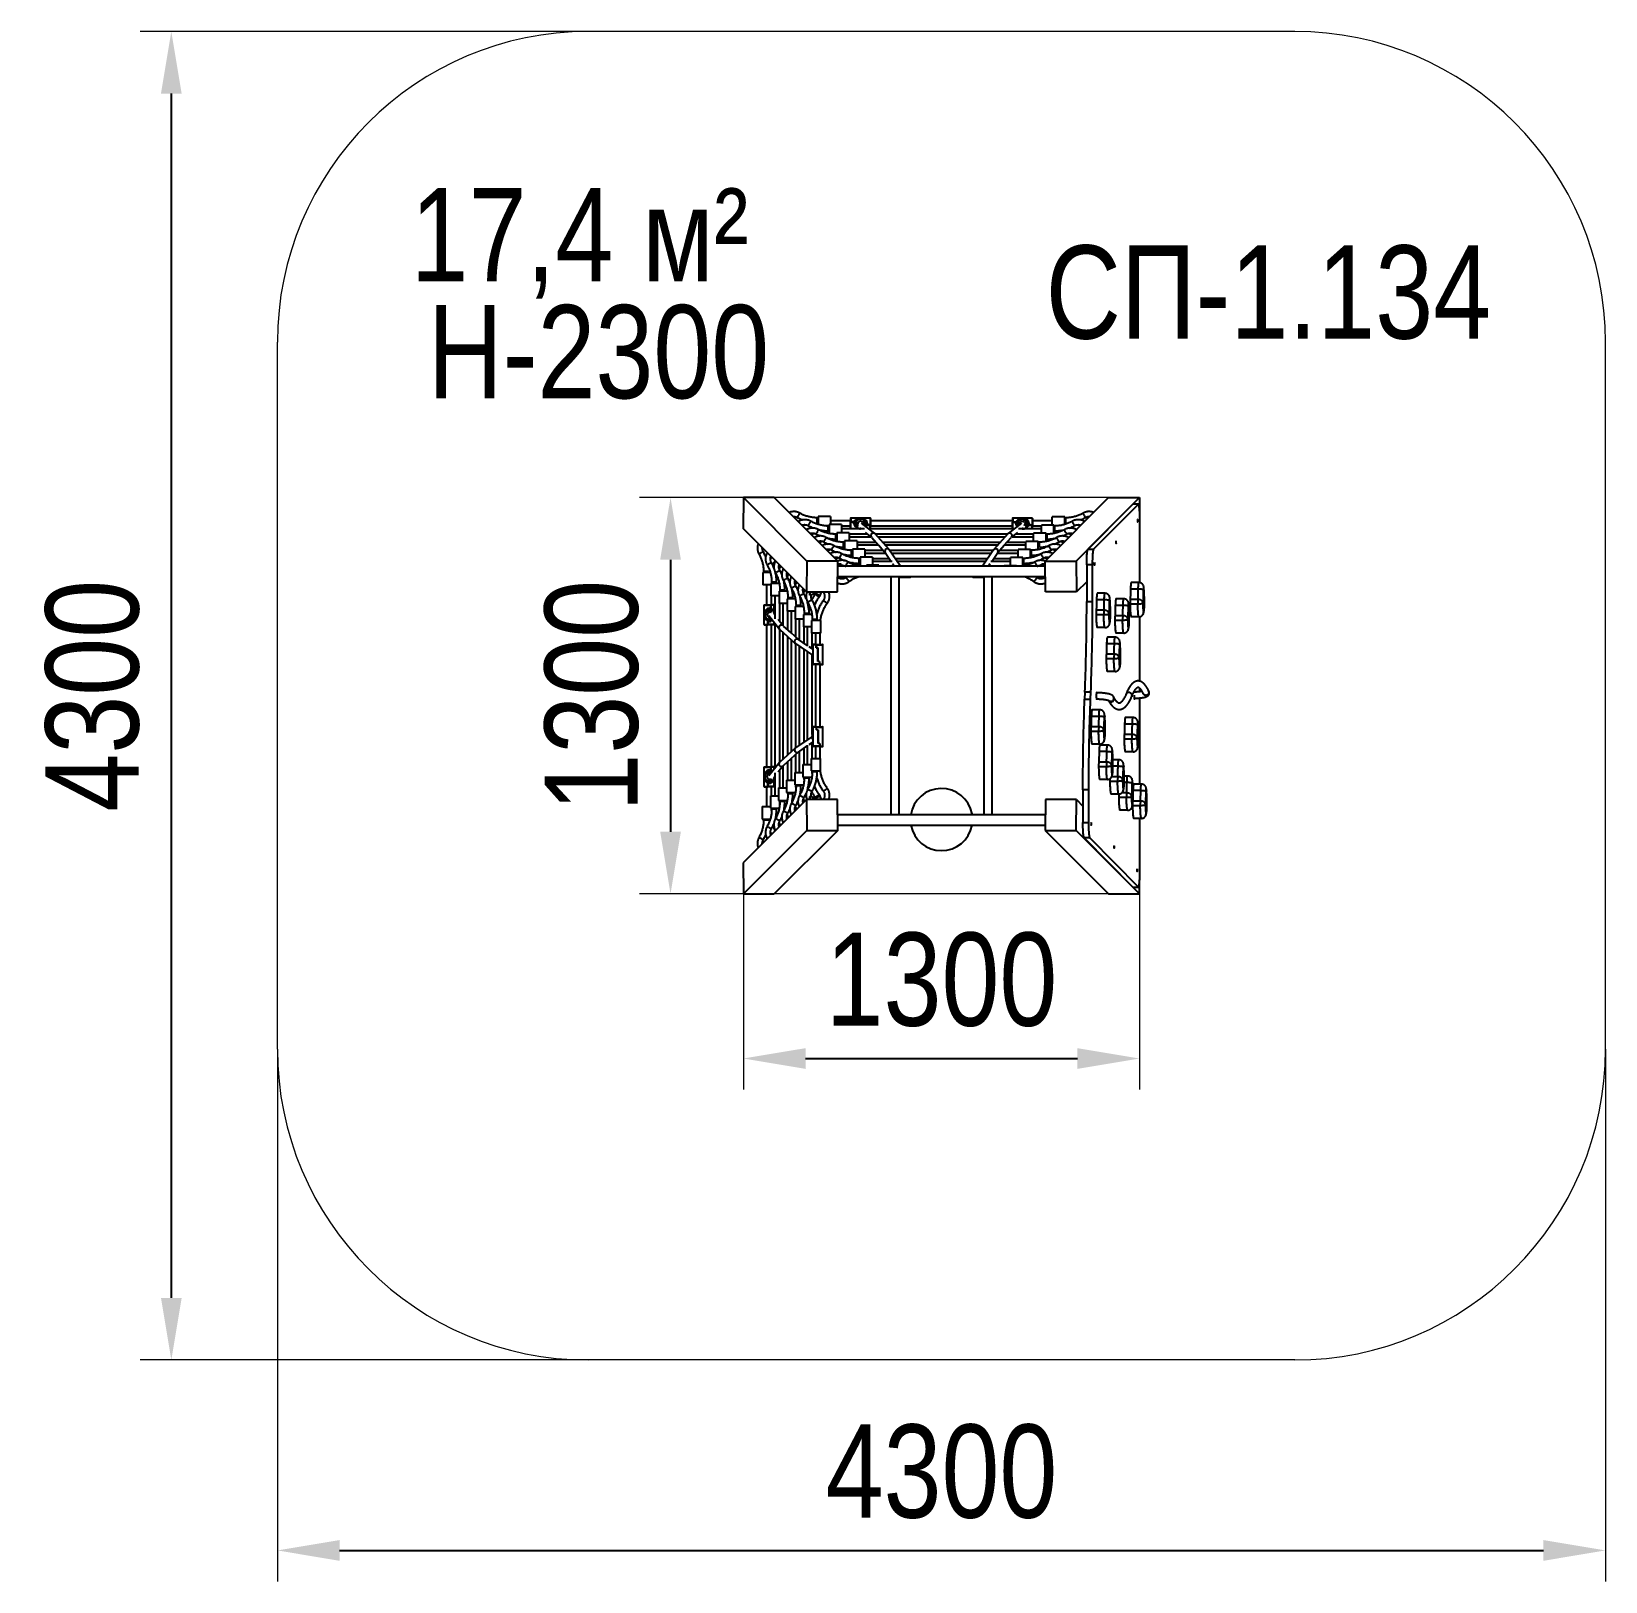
# Model space of a CAD drawing. Header units: millimetres. Extents: x -2930 to 2137, y -2830 to 2158.
import ezdxf

# ---------------------------------------------------------------- set-up
doc = ezdxf.new("R2010")
doc.units = ezdxf.units.MM
for name, color, linetype in [('DIKOM_АРТИКУЛ', 7, 'Continuous'), ('DIKOM_ЗОНА', 80, 'Continuous'), ('DIKOM_ОБЪЕКТ', 7, 'Continuous'), ('DIKOM_РАЗМЕР_ЗОНА', 7, 'Continuous'), ('DIKOM_РАЗМЕР_ОБЪЕКТА', 7, 'Continuous')]:
    doc.layers.add(name, color=color, linetype=linetype)
doc.styles.add('style1', font='arial.ttf', dxfattribs={"width": 0.8})
doc.dimstyles.new('1-50', dxfattribs={"dimtxt": 300, "dimasz": 200, "dimexe": 100, "dimexo": 0, "dimgap": 100, "dimtad": 1, "dimdec": 0, "dimtxsty": 'style1', "dimcen": 0, "dimclrd": 7, "dimclre": 7, "dimadec": 1, "dimazin": 2, "dimtfac": 1, "dimtdec": 0, "dimtmove": 0, "dimatfit": 3, "dimfxl": 0, "dimlwd": 25, "dimlwe": 18, "dimarcsym": 0})

msp = doc.modelspace()

# ---------------------------------------------------------------- texts
at = {"layer": 'DIKOM_АРТИКУЛ', "color": 7, "linetype": 'Continuous', "lineweight": 15, "insert": (335, 1469.8), "char_height": 300, "width": 4145.586, "attachment_point": 1, "style": 'style1'}
msp.add_mtext('{\\fArial|b0|i0|c204|p34;СП-1.134}', dxfattribs=at)
at = {"layer": 'DIKOM_РАЗМЕР_ОБЪЕКТА', "char_height": 300, "width": 5885.531, "attachment_point": 1, "style": 'style1'}
for s, insert in [('{\\fArial|b0|i0|c204|p34;17,4 м}²', (-1709.4, 1654)), ('H-2300', (-1654.6, 1277.8))]:
    msp.add_mtext(s, dxfattribs=dict(at, insert=insert))

# ---------------------------------------------------------------- blocks, each defined once
blk = doc.blocks.new('*D0')
at = {"layer": 'Defpoints', "color": 0, "transparency": 16777216}
for p in [(-638.2, -617.1), (637.1, -617.1), (637.1, -1146.9)]:
    blk.add_point(p, dxfattribs=at)
at = {"layer": 'DIKOM_РАЗМЕР_ОБЪЕКТА', "color": 7, "lineweight": 18, "transparency": 16777216}
for p, q in [((-638.2, -617.1), (-638.2, -1246.9)), ((637.1, -617.1), (637.1, -1246.9))]:
    blk.add_line(p, q, dxfattribs=at)
at = {"layer": 'DIKOM_РАЗМЕР_ОБЪЕКТА', "color": 7, "lineweight": 25, "transparency": 16777216}
blk.add_line((-438.2, -1146.9), (437.1, -1146.9), dxfattribs=at)
at = {"layer": 'DIKOM_РАЗМЕР_ОБЪЕКТА', "color": 7, "transparency": 16777216}
for points in [[(-438.2, -1113.6), (-438.2, -1180.3), (-638.2, -1146.9)], [(437.1, -1113.6), (437.1, -1180.3), (637.1, -1146.9)]]:
    blk.add_solid(points, dxfattribs=at)
at = {"layer": 'DIKOM_РАЗМЕР_ОБЪЕКТА', "color": 0, "transparency": 16777216, "insert": (-0.5, -893.7), "char_height": 300, "attachment_point": 5, "style": 'style1'}
blk.add_mtext('1300', dxfattribs=at)
blk = doc.blocks.new('*D1')
at = {"layer": 'Defpoints', "color": 0, "transparency": 16777216}
for p in [(637.1, 658.1), (-872.7, -617.1), (637.1, -617.1)]:
    blk.add_point(p, dxfattribs=at)
at = {"layer": 'DIKOM_РАЗМЕР_ОБЪЕКТА', "color": 7, "lineweight": 18, "transparency": 16777216}
for p, q in [((637.1, 658.1), (-972.7, 658.1)), ((637.1, -617.1), (-972.7, -617.1))]:
    blk.add_line(p, q, dxfattribs=at)
at = {"layer": 'DIKOM_РАЗМЕР_ОБЪЕКТА', "color": 7, "lineweight": 25, "transparency": 16777216}
blk.add_line((-872.7, 458.1), (-872.7, -417.1), dxfattribs=at)
at = {"layer": 'DIKOM_РАЗМЕР_ОБЪЕКТА', "color": 7, "transparency": 16777216}
for points in [[(-906.1, 458.1), (-839.4, 458.1), (-872.7, 658.1)], [(-906.1, -417.1), (-839.4, -417.1), (-872.7, -617.1)]]:
    blk.add_solid(points, dxfattribs=at)
at = {"layer": 'DIKOM_РАЗМЕР_ОБЪЕКТА', "color": 0, "transparency": 16777216, "insert": (-1126, 20.5), "char_height": 300, "attachment_point": 5, "rotation": 90, "style": 'style1'}
blk.add_mtext('1300', dxfattribs=at)
blk = doc.blocks.new('*D2')
at = {"layer": 'Defpoints', "color": 0, "transparency": 16777216}
for p in [(1137.1, 2158.1), (-2479.7, -2117.1), (1137.1, -2117.1)]:
    blk.add_point(p, dxfattribs=at)
at = {"layer": 'DIKOM_РАЗМЕР_ЗОНА', "color": 7, "lineweight": 18, "transparency": 16777216}
for p, q in [((1137.1, 2158.1), (-2579.7, 2158.1)), ((1137.1, -2117.1), (-2579.7, -2117.1))]:
    blk.add_line(p, q, dxfattribs=at)
at = {"layer": 'DIKOM_РАЗМЕР_ЗОНА', "color": 7, "lineweight": 25, "transparency": 16777216}
blk.add_line((-2479.7, 1958.1), (-2479.7, -1917.1), dxfattribs=at)
at = {"layer": 'DIKOM_РАЗМЕР_ЗОНА', "color": 7, "transparency": 16777216}
for points in [[(-2513.1, 1958.1), (-2446.4, 1958.1), (-2479.7, 2158.1)], [(-2513.1, -1917.1), (-2446.4, -1917.1), (-2479.7, -2117.1)]]:
    blk.add_solid(points, dxfattribs=at)
at = {"layer": 'DIKOM_РАЗМЕР_ЗОНА', "color": 0, "transparency": 16777216, "insert": (-2733, 20.5), "char_height": 300, "attachment_point": 5, "rotation": 90, "style": 'style1'}
blk.add_mtext('4300', dxfattribs=at)
blk = doc.blocks.new('*D3')
at = {"layer": 'Defpoints', "color": 0, "transparency": 16777216}
for p in [(-2138.2, -1117.1), (2137.1, -1117.1), (2137.1, -2729.9)]:
    blk.add_point(p, dxfattribs=at)
at = {"layer": 'DIKOM_РАЗМЕР_ЗОНА', "color": 7, "lineweight": 18, "transparency": 16777216}
for p, q in [((-2138.2, -1117.1), (-2138.2, -2829.9)), ((2137.1, -1117.1), (2137.1, -2829.9))]:
    blk.add_line(p, q, dxfattribs=at)
at = {"layer": 'DIKOM_РАЗМЕР_ЗОНА', "color": 7, "lineweight": 25, "transparency": 16777216}
blk.add_line((-1938.2, -2729.9), (1937.1, -2729.9), dxfattribs=at)
at = {"layer": 'DIKOM_РАЗМЕР_ЗОНА', "color": 7, "transparency": 16777216}
for points in [[(-1938.2, -2696.6), (-1938.2, -2763.3), (-2138.2, -2729.9)], [(1937.1, -2696.6), (1937.1, -2763.3), (2137.1, -2729.9)]]:
    blk.add_solid(points, dxfattribs=at)
at = {"layer": 'DIKOM_РАЗМЕР_ЗОНА', "color": 0, "transparency": 16777216, "insert": (-0.5, -2476.7), "char_height": 300, "attachment_point": 5, "style": 'style1'}
blk.add_mtext('4300', dxfattribs=at)

# ---------------------------------------------------------------- dimensions: what is measured, and where the dimension line sits
at = {"layer": 'DIKOM_РАЗМЕР_ЗОНА'}
dim = msp.add_linear_dim(base=(-2479.7, -2117.1), p1=(1137.1, 2158.1), p2=(1137.1, -2117.1), angle=90, text='4300', dimstyle='1-50', dxfattribs=at)
dim.commit()
dim.dimension.update_dxf_attribs({"geometry": '*D2', "text_midpoint": (-2479.7, 20.5), "dimtype": 160})
dim = msp.add_linear_dim(base=(2137.1, -2729.9), p1=(-2138.2, -1117.1), p2=(2137.1, -1117.1), text='4300', dimstyle='1-50', dxfattribs=at)
dim.commit()
dim.dimension.update_dxf_attribs({"geometry": '*D3', "text_midpoint": (-0.5, -2729.9), "dimtype": 160})
at = {"layer": 'DIKOM_РАЗМЕР_ОБЪЕКТА'}
dim = msp.add_linear_dim(base=(-872.7, -617.1), p1=(637.1, 658.1), p2=(637.1, -617.1), angle=90, text='1300', dimstyle='1-50', dxfattribs=at)
dim.commit()
dim.dimension.update_dxf_attribs({"geometry": '*D1', "text_midpoint": (-872.7, 20.5), "dimtype": 160})
dim = msp.add_linear_dim(base=(637.1, -1146.9), p1=(-638.2, -617.1), p2=(637.1, -617.1), text='1300', dimstyle='1-50', dxfattribs=at)
dim.commit()
dim.dimension.update_dxf_attribs({"geometry": '*D0', "text_midpoint": (-0.5, -1146.9), "dimtype": 160})

# ---------------------------------------------------------------- linework, layer by layer
at = {"layer": 'DIKOM_ЗОНА', "color": 3, "lineweight": 15}
for p, q in [((1137.1, 2158.1), (-1138.2, 2158.1)), ((-2138.2, -1117.1), (-2138.2, 1158.1)), ((2137.1, -1117.1), (2137.1, 1158.1)), ((1137.1, -2117.1), (-1138.2, -2117.1))]:
    msp.add_line(p, q, dxfattribs=at)
for centre, start, end in [((-1138.2, 1158.1), 90, 180), ((1137.1, 1158.1), 0, 90), ((-1138.2, -1117.1), 180, 270), ((1137.1, -1117.1), 270, 0)]:
    msp.add_arc(centre, 1000, start, end, dxfattribs=at)
at = {"layer": 'DIKOM_ОБЪЕКТ'}
for p, q in [((-638.2, 658.1), (-638.9, 558.5)), ((-434.1, 454.1), (-638.2, 658.1)), ((-538.6, 658.1), (-638.2, 658.1)), ((-334.5, 454.1), (-538.6, 658.1)), ((537.5, 658.1), (333.4, 454.1)), ((637.1, 658.1), (433, 454.1)), ((615.5, 636.5), (470.9, 492)), ((633.4, 636.5), (488.8, 492)), ((537.5, 658.1), (637.1, 658.1)), ((615.5, 636.5), (615.9, 636.7)), ((633.4, 636.5), (615.5, 636.5)), ((633.8, 636.7), (615.9, 636.7)), ((637.1, 658.1), (637.4, 614.8)), ((-434.9, 354.5), (-638.9, 558.5)), ((-454.2, 574.3), (-454.7, 574.3)), ((-397.3, 593.3), (-400.7, 593.3)), ((-400.7, 577.3), (-400.7, 593.3)), ((-357.3, 597.3), (-397.3, 597.3)), ((-397.3, 597.3), (-397.3, 571.6)), ((-370.3, 567.3), (-362.3, 567.3)), ((-362.3, 567.1), (-365.7, 567.1)), ((-365.7, 551.1), (-365.7, 567.1)), ((-322.3, 571.1), (-362.3, 571.1)), ((-362.3, 571.1), (-362.3, 542.6)), ((-357.3, 597.3), (-357.3, 571.1)), ((-293.2, 583.3), (-357.3, 583.3)), ((-322.3, 571.1), (-322.3, 544.8)), ((-322.3, 567.3), (-293.2, 567.3)), ((-293.2, 590.8), (-293.2, 579.9)), ((-293.2, 579.9), (-293.2, 579.8)), ((-293.2, 579.9), (-293.2, 579.9)), ((-293.2, 559.8), (-293.2, 579.8)), ((-230.2, 591.8), (-292.2, 591.8)), ((-292.2, 591.8), (-292.2, 579.9)), ((-283.2, 579.9), (-292.2, 579.9)), ((-292.2, 579.8), (-283.3, 579.8)), ((-292.2, 558.8), (-292.2, 579.8)), ((-292.2, 558.8), (-268.1, 558.8)), ((-283.3, 579.9), (-283.3, 579.8)), ((-283.3, 574.8), (-283.3, 579.8)), ((-283.2, 575), (-283.3, 575)), ((-283.2, 575), (-283.3, 575)), ((-282.7, 574.8), (-283.3, 574.8)), ((-283.2, 574.8), (-283.2, 579.9)), ((-283.2, 574.8), (-282.7, 574.8)), ((-277.7, 574.7), (-277.7, 574.4)), ((-277.7, 574.7), (-277.7, 574.7)), ((-277.7, 574.4), (-277.7, 574.1)), ((-277.7, 574.4), (-277.7, 574.1)), ((-277.7, 574.1), (-277.7, 573.8)), ((-276.9, 578.8), (-276.9, 579.1)), ((-276.9, 579), (-276.9, 578.7)), ((-276.9, 579), (-276.9, 579)), ((-275.9, 578.7), (-273.6, 578.7)), ((-273.7, 578.8), (-275.8, 578.8)), ((-272.2, 573.8), (-273.7, 578.8)), ((-272.2, 573.8), (-273.7, 573.8)), ((-273.7, 573.8), (-272.2, 568.8)), ((-273.7, 573.8), (-272.2, 568.9)), ((-272.2, 573.8), (-273.6, 578.7)), ((-272.2, 568.9), (-272.2, 568.8)), ((-269.7, 568.9), (-272.2, 568.9)), ((-272.2, 568.8), (-268.1, 568.8)), ((-269.7, 568.9), (-269.7, 573.8)), ((-269.7, 569.1), (-268.6, 569.1)), ((-268.1, 568.8), (-268.1, 568.9)), ((-267.9, 568.5), (-268.1, 568.8)), ((-264.9, 560.6), (-260.5, 557.2)), ((-215.1, 542.4), (-258.4, 575.7)), ((-250.2, 578.8), (-254.3, 578.8)), ((-252.7, 578.8), (-252.7, 578.7)), ((-252.7, 578.7), (-252.7, 573.8)), ((-252.7, 578.7), (-250.1, 578.7)), ((-248.7, 573.8), (-250.2, 578.8)), ((-248.7, 573.8), (-250.2, 573.8)), ((-250.2, 573.8), (-248.7, 568.8)), ((-250.2, 573.8), (-248.7, 568.9)), ((-248.7, 573.8), (-250.1, 578.7)), ((-248.7, 568.9), (-248.7, 568.8)), ((-246.5, 568.9), (-248.7, 568.9)), ((-248.7, 568.8), (-246.5, 568.8)), ((-246.5, 568.8), (-247.2, 567.1)), ((-245.5, 579.7), (-245.5, 579.4)), ((-245.5, 579.4), (-245.4, 579.4)), ((-245.5, 568.8), (-245.5, 568.9)), ((-245.4, 579.1), (-245.4, 579.4)), ((-245.4, 579.1), (-245.4, 579.1)), ((-244.7, 574.4), (-244.7, 574.7)), ((-244.7, 574.7), (-244.7, 574.7)), ((-244.7, 574.4), (-244.7, 574.1)), ((-244.7, 574.4), (-244.7, 574.1)), ((-244.7, 573.8), (-244.7, 574.1)), ((-239.2, 574.8), (-239.7, 574.8)), ((-239.7, 574.8), (-239.1, 574.8)), ((-239.2, 574.8), (-239.2, 569.9)), ((-239.2, 570), (-229.2, 570)), ((-239.2, 569.9), (-230.2, 569.9)), ((-239.1, 574.8), (-239.1, 570)), ((-230.2, 570), (-239.1, 570)), ((-236.4, 558.8), (-230.2, 558.8)), ((-230.2, 591.8), (-230.2, 570)), ((-230.2, 558.8), (-230.2, 569.9)), ((-229.2, 590.8), (-229.2, 570)), ((228.1, 583.3), (-229.2, 583.3)), ((-229.2, 569.9), (-229.2, 570)), ((-229.2, 570), (-229.2, 570)), ((-229.2, 559.8), (-229.2, 569.9)), ((-229.2, 567.3), (228.1, 567.3)), ((257.3, 575.7), (214, 542.4)), ((228.1, 590.8), (228.1, 579.6)), ((228.1, 579.6), (228.1, 579.5)), ((228.1, 559.8), (228.1, 579.5)), ((291.1, 591.8), (229.1, 591.8)), ((229.1, 591.8), (229.1, 579.5)), ((238.1, 579.5), (229.1, 579.5)), ((229.1, 579.4), (238, 579.4)), ((229.1, 558.8), (229.1, 579.4)), ((229.1, 558.8), (235.3, 558.8)), ((238, 579.5), (238, 579.4)), ((238, 574.5), (238, 579.4)), ((238.1, 574.8), (238, 574.8)), ((238.1, 574.7), (238, 574.7)), ((238.6, 574.5), (238, 574.5)), ((238.1, 574.5), (238.1, 579.5)), ((238.1, 574.5), (238.6, 574.5)), ((243.6, 574.3), (243.6, 573.8)), ((243.6, 574.3), (243.6, 574.3)), ((243.6, 573.8), (243.6, 573.3)), ((243.6, 573.8), (243.6, 573.3)), ((243.6, 573.3), (243.6, 572.8)), ((244.3, 578.2), (244.3, 577.7)), ((244.3, 578.2), (244.4, 578.2)), ((244.4, 577.8), (244.4, 578.3)), ((247.6, 577.8), (245.4, 577.8)), ((245.4, 577.7), (247.6, 577.7)), ((249.1, 572.8), (247.6, 577.8)), ((249.1, 572.8), (247.6, 577.7)), ((249.1, 572.8), (247.6, 572.8)), ((247.6, 572.8), (248.7, 569.1)), ((251.6, 571.4), (251.6, 572.8)), ((259.4, 557.2), (263.8, 560.6)), ((271.1, 577.8), (267, 577.8)), ((268.6, 577.8), (268.6, 577.7)), ((268.6, 577.7), (268.6, 572.8)), ((268.6, 577.7), (271.1, 577.7)), ((268.8, 558.8), (291.1, 558.8)), ((272.6, 572.8), (271.1, 577.8)), ((272.6, 572.8), (271.1, 577.7)), ((272.6, 572.8), (271.1, 572.8)), ((271.1, 572.8), (272.6, 567.8)), ((271.1, 572.8), (272.6, 567.9)), ((272.6, 567.9), (272.6, 567.8)), ((274.8, 567.9), (272.6, 567.9)), ((272.6, 567.8), (274.8, 567.8)), ((275.8, 579.3), (275.8, 578.8)), ((275.8, 579), (275.9, 579)), ((275.8, 567.8), (275.8, 568)), ((275.9, 578.5), (275.9, 579)), ((275.9, 578.5), (275.9, 578.5)), ((276.6, 573.8), (276.6, 574.3)), ((276.6, 574.3), (276.6, 574.3)), ((276.6, 573.8), (276.6, 573.3)), ((276.6, 573.8), (276.6, 573.3)), ((276.6, 572.8), (276.6, 573.3)), ((282.1, 574.5), (281.6, 574.5)), ((281.6, 574.5), (282.2, 574.5)), ((282.1, 574.5), (282.1, 569.6)), ((282.1, 569.7), (282.2, 569.7)), ((282.1, 569.6), (291.1, 569.6)), ((282.2, 574.5), (282.2, 569.7)), ((291.1, 569.7), (282.2, 569.7)), ((291.1, 591.8), (291.1, 569.7)), ((291.1, 558.8), (291.1, 569.6)), ((292.1, 590.8), (292.1, 569.7)), ((356.2, 583.3), (292.1, 583.3)), ((292.1, 569.6), (292.1, 569.7)), ((292.1, 559.8), (292.1, 569.6)), ((292.1, 567.3), (321.2, 567.3)), ((361.2, 569.7), (321.2, 569.7)), ((321.2, 543.4), (321.2, 569.7)), ((396.2, 595.9), (356.2, 595.9)), ((356.2, 569.7), (356.2, 595.9)), ((361.2, 542.6), (361.2, 569.7)), ((364.6, 567.1), (361.2, 567.1)), ((364.6, 551.1), (364.6, 567.1)), ((396.2, 571.6), (396.2, 595.9)), ((399.6, 593.3), (396.2, 593.3)), ((399.6, 577.3), (399.6, 593.3)), ((638.2, 384.4), (638.2, 586.7)), ((-360.7, 526.3), (-363.4, 525.4)), ((-350.3, 541.1), (-337.3, 541.1)), ((-337.3, 540.7), (-340.7, 540.7)), ((-340.7, 524.7), (-340.7, 540.7)), ((-297.3, 544.8), (-337.3, 544.8)), ((-337.3, 544.8), (-337.3, 544.3)), ((-337.3, 544.3), (-337.3, 516.8)), ((-248.2, 557.2), (-322.3, 557.2)), ((-312.3, 514.8), (-315.7, 514.8)), ((-315.7, 498.8), (-315.7, 514.8)), ((-272.3, 518.8), (-312.3, 518.8)), ((-312.3, 518.8), (-312.3, 490.7)), ((-297.3, 544.8), (-297.3, 544.3)), ((-297.3, 544.3), (-297.3, 518.8)), ((-297.3, 541.2), (-239.7, 541.2)), ((-226, 531), (-297.3, 531)), ((-272.3, 518.8), (-272.3, 492.7)), ((-272.3, 515), (-211.9, 515)), ((-245.9, 545.9), (-226.6, 531)), ((233.2, 557.2), (-234.3, 557.2)), ((-224.9, 529.6), (-202.9, 504.9)), ((-169.2, 491.1), (-213.9, 541.3)), ((-213.8, 541.2), (212.7, 541.2)), ((203.7, 531), (-204.8, 531)), ((-190.5, 515), (189.4, 515)), ((212.8, 541.3), (168.1, 491.1)), ((201.8, 504.9), (223.8, 529.6)), ((210.8, 515), (271.2, 515)), ((296.2, 531), (224.9, 531)), ((225.5, 531), (244.8, 545.9)), ((238.6, 541.2), (296.2, 541.2)), ((321.2, 557.2), (247.1, 557.2)), ((311.2, 517.4), (271.2, 517.4)), ((271.2, 491.3), (271.2, 517.4)), ((336.2, 543.4), (296.2, 543.4)), ((296.2, 517.4), (296.2, 543.4)), ((311.2, 490.7), (311.2, 517.4)), ((314.6, 514.8), (311.2, 514.8)), ((314.6, 498.8), (314.6, 514.8)), ((336.2, 516.9), (336.2, 543.4)), ((339.6, 540.7), (336.2, 540.7)), ((339.6, 524.7), (339.6, 540.7)), ((362.3, 525.4), (359.5, 526.3)), ((387.9, 551.3), (383.5, 552.6)), ((-376.1, 495.8), (-376.3, 495.8)), ((-349.6, 469.7), (-350.1, 469.7)), ((-295, 488.8), (-287.3, 488.8)), ((-287.3, 488.7), (-290.7, 488.7)), ((-290.7, 472.7), (-290.7, 488.7)), ((-247.3, 492.7), (-287.3, 492.7)), ((-287.3, 492.7), (-287.3, 464.5)), ((-202.9, 504.9), (-272.3, 504.9)), ((-270.3, 462.7), (-262.3, 462.7)), ((-262.3, 462.6), (-265.7, 462.6)), ((-265.7, 446.6), (-265.7, 462.6)), ((-222.3, 466.5), (-262.3, 466.5)), ((-262.3, 466.5), (-262.3, 437.6)), ((-247.3, 492.7), (-247.3, 466.5)), ((-247.3, 488.9), (-188.6, 488.9)), ((-180, 478.7), (-247.3, 478.7)), ((-222.3, 466.5), (-222.3, 440.4)), ((-222.3, 462.7), (-169.1, 462.7)), ((-202.6, 504.6), (-181.4, 480.8)), ((-181.7, 481.2), (-162.2, 452.6)), ((180.4, 504.9), (-181.5, 504.9)), ((-168.5, 490.2), (-169.2, 491.1)), ((-133, 438.1), (-168.5, 490.2)), ((-167.6, 488.9), (166.5, 488.9)), ((159.6, 478.7), (-160.7, 478.7)), ((-149.8, 462.7), (148.7, 462.7)), ((167.4, 490.2), (131.1, 437)), ((161.1, 452.6), (180.6, 481.2)), ((168.1, 491.1), (167.4, 490.2)), ((168, 462.7), (221.2, 462.7)), ((246.2, 478.7), (178.9, 478.7)), ((180.3, 480.8), (201.5, 504.6)), ((187.5, 488.9), (246.2, 488.9)), ((271.2, 504.9), (201.8, 504.9)), ((261.2, 465.1), (221.2, 465.1)), ((221.2, 439), (221.2, 465.1)), ((286.2, 491.3), (246.2, 491.3)), ((246.2, 465.1), (246.2, 491.3)), ((261.2, 437.6), (261.2, 465.1)), ((264.6, 462.6), (261.2, 462.6)), ((264.6, 446.6), (264.6, 462.6)), ((286.2, 464.5), (286.2, 491.3)), ((289.6, 488.7), (286.2, 488.7)), ((289.6, 472.7), (289.6, 488.7)), ((312.1, 473.1), (308.5, 474.1)), ((337.1, 499.2), (333.6, 500.3)), ((470.9, 492), (488.8, 492)), ((-575.9, 417.2), (-575.9, 377.2)), ((-551.6, 417.2), (-575.9, 417.2)), ((-573.3, 420.7), (-573.3, 417.2)), ((-557.3, 420.7), (-573.3, 420.7)), ((-531.3, 408.9), (-532.6, 404.6)), ((-434.1, 454.1), (-434.9, 354.5)), ((-334.5, 454.1), (-434.1, 454.1)), ((-335.3, 354.5), (-334.5, 454.1)), ((333.5, 437), (-334.6, 437)), ((-330.9, 444.3), (-330.7, 444.1)), ((-310.3, 437.8), (-311.8, 437)), ((-309.6, 437.4), (-308.8, 437)), ((-202.3, 440.4), (-242.3, 440.4)), ((-242.3, 440.4), (-242.3, 437)), ((-159.6, 452.6), (-222.3, 452.6)), ((-202.3, 440.4), (-202.3, 437)), ((-157.7, 446), (-151.6, 437)), ((141.8, 452.6), (-142.9, 452.6)), ((150.5, 437), (156.6, 446)), ((221.2, 452.6), (158.5, 452.6)), ((241.2, 439), (201.2, 439)), ((201.2, 437), (201.2, 439)), ((241.2, 437), (241.2, 439)), ((307.7, 437), (308.5, 437.4)), ((310.7, 437), (309.2, 437.8)), ((312.8, 456), (313.3, 455.8)), ((329.6, 444.1), (329.8, 444.4)), ((334.2, 354.5), (333.4, 454.1)), ((333.4, 454.1), (433, 454.1)), ((433, 454.1), (433.8, 354.5)), ((484.9, 442.1), (466.9, 442.1)), ((466.9, 442.1), (466.9, 323.6)), ((484.9, 442.1), (484.9, 323.6)), ((-549.8, 377.2), (-575.9, 377.2)), ((-563.4, 377.2), (-563.4, 313.1)), ((-549.8, 382.2), (-549.8, 342.2)), ((-522.7, 382.2), (-549.8, 382.2)), ((-547.2, 385.7), (-547.2, 382.2)), ((-531.2, 385.7), (-547.2, 385.7)), ((-523.5, 357.2), (-523.5, 317.2)), ((-496.9, 357.2), (-523.5, 357.2)), ((-520.8, 360.7), (-520.8, 357.2)), ((-504.8, 360.7), (-520.8, 360.7)), ((-505.5, 383.4), (-506.3, 380.6)), ((-479.3, 358.1), (-480.3, 354.7)), ((-334.9, 404), (-137.1, 404)), ((-164.2, 404), (-164.2, 402.9)), ((-164, 404), (-164, -363)), ((-137.1, 404), (136, 404)), ((-137.1, -363), (-137.1, 404)), ((-137.1, 401.9), (-101.2, 401.9)), ((-101.2, 404), (-101.2, 401.9)), ((-100.2, 404), (-100.2, 402.9)), ((100.1, 404), (100.1, 402.9)), ((101.1, 404), (101.1, 401.9)), ((101.1, 401.9), (136, 401.9)), ((136, 404), (333.8, 404)), ((136, 404), (136, -363)), ((162.9, -363), (162.9, 404)), ((162.9, 401.9), (163.1, 401.9)), ((163.1, 404), (163.1, 401.9)), ((164.1, 404), (164.1, 402.9)), ((466.9, 387.6), (433.8, 354.5)), ((632.9, 363.8), (608, 363.8)), ((635.3, 384.7), (610.4, 384.7)), ((-571.9, 312.1), (-571.9, 250.1)), ((-571.9, 312.1), (-549.7, 312.1)), ((-570.9, 313.1), (-549.8, 313.1)), ((-523.5, 342.2), (-549.8, 342.2)), ((-549.7, 313.1), (-549.8, 313.1)), ((-539.9, 313.1), (-549.7, 313.1)), ((-549.7, 312.1), (-549.7, 303.2)), ((-549.6, 303.1), (-549.6, 312.1)), ((-538.9, 312.1), (-549.6, 312.1)), ((-547.4, 313.1), (-547.4, 342.2)), ((-538.9, 289.8), (-538.9, 312.1)), ((-537.2, 342.2), (-537.2, 268.2)), ((-497.5, 317.2), (-523.5, 317.2)), ((-521.2, 259.7), (-521.2, 317.2)), ((-511.1, 317.2), (-511.1, 246)), ((-497.5, 332.2), (-497.5, 292.2)), ((-470.7, 332.2), (-497.5, 332.2)), ((-494.9, 335.7), (-494.9, 332.2)), ((-478.9, 335.7), (-494.9, 335.7)), ((-471.3, 307.2), (-471.3, 267.2)), ((-444.6, 307.2), (-471.3, 307.2)), ((-468.8, 310.7), (-468.8, 307.2)), ((-452.8, 310.7), (-468.8, 310.7)), ((-453.1, 333.1), (-454.2, 329.6)), ((-436, 333.9), (-435.8, 334.3)), ((-434.9, 354.5), (-335.3, 354.5)), ((-424.2, 350.7), (-424.4, 350.9)), ((433.8, 354.5), (334.2, 354.5)), ((466.9, 323.6), (484.9, 323.6)), ((523.5, 329.1), (498.6, 329.1)), ((525.9, 350.1), (501, 350.1)), ((584, 311.4), (559.1, 311.4)), ((586.4, 332.4), (561.5, 332.4)), ((631.5, 315.3), (606.6, 315.3)), ((632, 330.4), (607, 330.4)), ((-554.6, 259.1), (-559.6, 259.1)), ((-559.6, 259.1), (-559.6, 250.1)), ((-559.6, 259), (-559.5, 259)), ((-559.5, 250.1), (-559.5, 259)), ((-554.6, 259), (-559.5, 259)), ((-559.3, 296.9), (-558.8, 296.9)), ((-558.6, 296.9), (-559.1, 296.9)), ((-559.1, 296.9), (-559.1, 296.9)), ((-558.6, 296.9), (-558.6, 296.9)), ((-557.9, 265.4), (-558.3, 265.4)), ((-558.2, 265.4), (-557.8, 265.4)), ((-558.2, 265.4), (-558.2, 265.4)), ((-552.8, 293.6), (-557.8, 292.1)), ((-557.8, 292.1), (-557.8, 288)), ((-557.8, 289.6), (-557.7, 289.6)), ((-552.8, 270.1), (-557.8, 268.6)), ((-557.8, 268.6), (-557.8, 266.5)), ((-552.8, 293.6), (-557.7, 292.2)), ((-557.7, 289.6), (-557.7, 292.2)), ((-557.7, 289.6), (-552.8, 289.6)), ((-552.8, 270.1), (-557.7, 268.7)), ((-557.7, 266.4), (-557.7, 268.7)), ((-555.8, 278.3), (-522.4, 235)), ((-554.8, 259.1), (-554.8, 259)), ((-554.8, 259.1), (-554.8, 259)), ((-554.6, 303.2), (-549.7, 303.2)), ((-554.6, 302.6), (-554.6, 303.2)), ((-554.6, 303.1), (-554.6, 302.6)), ((-554.6, 303.1), (-549.6, 303.1)), ((-554.6, 259.6), (-554.6, 259)), ((-554.6, 259.1), (-554.6, 259.6)), ((-553.8, 297.6), (-554.3, 297.6)), ((-554.3, 297.6), (-554.3, 297.6)), ((-554.3, 264.6), (-553.8, 264.6)), ((-554.3, 264.6), (-554.3, 264.6)), ((-553.8, 297.6), (-553.3, 297.6)), ((-553.8, 297.6), (-553.3, 297.6)), ((-553.8, 264.6), (-553.3, 264.6)), ((-553.8, 264.6), (-553.3, 264.6)), ((-552.9, 297.6), (-553.3, 297.6)), ((-553.3, 264.6), (-552.9, 264.6)), ((-552.8, 293.6), (-552.8, 292.1)), ((-552.8, 292.1), (-547.9, 293.6)), ((-552.8, 292.1), (-548, 293.6)), ((-551.4, 272.6), (-552.8, 272.6)), ((-552.8, 270.1), (-552.8, 268.6)), ((-552.8, 268.6), (-549.2, 269.7)), ((-549.8, 303.1), (-549.8, 303.2)), ((-547.9, 296.9), (-548, 296.9)), ((-548, 295.8), (-548, 293.6)), ((-548, 293.6), (-547.9, 293.6)), ((-547.9, 293.6), (-547.9, 295.8)), ((-537.2, 280.4), (-540.6, 284.9)), ((-538.9, 250.1), (-538.9, 256.4)), ((-537.2, 254.2), (-537.2, -213.2)), ((-511.1, 246.5), (-526, 265.8)), ((-471.3, 292.2), (-497.5, 292.2)), ((-495.1, 231.9), (-495.1, 292.2)), ((-484.9, 292.2), (-484.9, 222.8)), ((-445.2, 267.2), (-471.3, 267.2)), ((-468.9, 208.6), (-468.9, 267.2)), ((-458.8, 267.2), (-458.8, 200)), ((-445.2, 282.2), (-445.2, 242.2)), ((-417.6, 282.2), (-445.2, 282.2)), ((-442.6, 285.7), (-442.6, 282.2)), ((-426.6, 285.7), (-442.6, 285.7)), ((-419, 262.2), (-419, 222.2)), ((-389, 262.2), (-419, 262.2)), ((-416.5, 265.7), (-416.5, 262.2)), ((-400.5, 265.7), (-416.5, 265.7)), ((-389, 222.2), (-389, 262.2)), ((522.1, 280.6), (497.2, 280.6)), ((522.6, 295.7), (497.6, 295.7)), ((582.6, 263), (557.7, 263)), ((583.1, 278.1), (558.2, 278.1)), ((635, 274.4), (610.1, 274.4)), ((635.1, 274.5), (635.5, 274.5)), ((638.2, 67.3), (638.2, 274.8)), ((-571.9, 250.1), (-559.6, 250.1)), ((-570.9, 249.1), (-559.7, 249.1)), ((-563.4, 249.1), (-563.4, -208.1)), ((-559.7, 249.1), (-559.5, 249.1)), ((-538.9, 250.1), (-559.5, 250.1)), ((-539.9, 249.1), (-559.5, 249.1)), ((-547.4, -208.1), (-547.4, 249.1)), ((-521.3, 233.9), (-471.2, 189.1)), ((-521.2, -192.8), (-521.2, 233.8)), ((-511.1, 224.7), (-511.1, -183.7)), ((-484.9, 222.8), (-509.6, 244.8)), ((-495.1, -169.5), (-495.1, 210.5)), ((-460.9, 201.4), (-484.6, 222.6)), ((-419, 242.2), (-445.2, 242.2)), ((-442.8, 189.1), (-442.8, 242.2)), ((-432.6, 242.2), (-432.6, 179.6)), ((-389, 222.2), (-419, 222.2)), ((-416.6, 171.3), (-416.6, 222.2)), ((-406.5, 222.2), (-406.5, 185.2)), ((-390.5, 185.2), (-390.5, 222.2)), ((525.6, 239.8), (500.7, 239.8)), ((525.7, 239.8), (526.1, 239.8)), ((558.5, 208.8), (533.6, 208.8)), ((586.2, 222.1), (561.3, 222.1)), ((586.2, 222.2), (586.6, 222.2)), ((-484.9, 201.4), (-484.9, -160.4)), ((-471.2, 189.1), (-470.2, 188.4)), ((-470.2, 188.4), (-415.2, 150.9)), ((-468.9, -146.5), (-468.9, 187.5)), ((-432.6, 182.2), (-461.2, 201.6)), ((-458.8, 180.6), (-458.8, -139.6)), ((-442.8, -128.7), (-442.8, 169.7)), ((-432.6, 162.8), (-432.6, -121.8)), ((-415, 170.2), (-426, 177.7)), ((-415, 184.2), (-415, 157.1)), ((-403.4, 184.2), (-415, 184.2)), ((-414.8, 156.3), (-414.8, 155.6)), ((-403.4, 185.2), (-414, 185.2)), ((-403.3, 185.2), (-403.4, 185.2)), ((-403.4, 175.2), (-403.4, 184.2)), ((-403.4, 175.2), (-398.4, 175.2)), ((-403.3, 185.2), (-383, 185.2)), ((-403.3, 185.2), (-403.3, 185.2)), ((-403.3, 175.3), (-403.3, 184.2)), ((-403.3, 184.2), (-382, 184.2)), ((-403.3, 175.3), (-398.4, 175.3)), ((-403.3, 175.3), (-403.3, 175.3)), ((-398.4, 175.2), (-398.4, 175.3)), ((-398.4, 131.2), (-398.4, 175.3)), ((-398.4, 175.2), (-398.4, 175.3)), ((-398.4, 175.2), (-398.4, 131.1)), ((-382, 122.2), (-382, 184.2)), ((555.1, 154.5), (530.2, 154.5)), ((556.1, 187.8), (531.1, 187.8)), ((-416.6, -104.3), (-416.6, 151.9)), ((-415, 149.2), (-415, 122.2)), ((-393.5, 122.2), (-415, 122.2)), ((-414.8, 150.7), (-414.8, 150)), ((-393.5, 121.2), (-414, 121.2)), ((-406.5, 121.2), (-406.5, -79.2)), ((-393.4, 131.2), (-398.4, 131.2)), ((-393.5, 131.1), (-398.4, 131.1)), ((-393.5, 131.1), (-393.5, 122.2)), ((-393.5, 121.2), (-393.4, 121.2)), ((-393.4, 131.2), (-393.4, 122.2)), ((-393.4, 131.2), (-393.4, 121.2)), ((-393.4, 122.2), (-382, 122.2)), ((-393.4, 121.2), (-383, 121.2)), ((-393.4, 121.2), (-393.4, 121.2)), ((-390.5, -79.2), (-390.5, 121.2)), ((554.6, 139.4), (529.7, 139.4)), ((558.2, 98.5), (533.3, 98.5)), ((558.2, 98.6), (558.7, 98.6)), ((461.3, 31.8), (460.4, 9.2)), ((460.4, 9.2), (478.3, 9.2)), ((479.2, 31.8), (461.3, 31.8)), ((479.2, 31.8), (478.3, 9.2)), ((554.5, 15.4), (553.7, 17)), ((638.2, 33.5), (638.2, 44)), ((638.2, -263.9), (638.2, 13.3)), ((648.7, 26.6), (649.6, 25.1)), ((666.9, 35), (666.3, 36.3)), ((506.7, -45.8), (481.8, -45.8)), ((509.1, -24.8), (484.2, -24.8)), ((616.4, -49.6), (591.5, -49.6)), ((-415, -80.2), (-415, -107.3)), ((-402.5, -80.2), (-415, -80.2)), ((-402.6, -79.2), (-414, -79.2)), ((-402.5, -79.2), (-402.6, -79.2)), ((-402.5, -79.2), (-383, -79.2)), ((-402.5, -89.2), (-402.5, -80.2)), ((-402.4, -89.1), (-402.5, -89.1)), ((-402.5, -89.2), (-397.5, -89.2)), ((-402.4, -89.1), (-402.4, -80.2)), ((-402.4, -80.2), (-382, -80.2)), ((-402.4, -89.1), (-397.5, -89.1)), ((-397.8, -89.2), (-397.8, -89.1)), ((-397.7, -89.2), (-397.7, -89.1)), ((-397.5, -133.2), (-397.5, -89.1)), ((-397.5, -89.2), (-397.5, -133.3)), ((-382, -142.2), (-382, -80.2)), ((505.3, -94.2), (480.4, -94.2)), ((505.8, -79.2), (480.8, -79.2)), ((613.9, -70.6), (589, -70.6)), ((-471.2, -148.1), (-521.3, -192.9)), ((-470.2, -147.4), (-471.2, -148.1)), ((-418.1, -111.9), (-470.2, -147.4)), ((-461.2, -160.6), (-432.6, -141.2)), ((-442.8, -201.2), (-442.8, -148.1)), ((-432.6, -138.6), (-432.6, -201.2)), ((-426, -136.7), (-415, -129.2)), ((-416.6, -181.2), (-416.6, -130.3)), ((-414.9, -108), (-415, -108.7)), ((-415, -113.6), (-414.9, -114.4)), ((-415, -115), (-415, -142.2)), ((-392.6, -142.2), (-415, -142.2)), ((-392.7, -143.2), (-414, -143.2)), ((-406.5, -143.2), (-406.5, -181.2)), ((-392.5, -133.2), (-397.5, -133.2)), ((-392.6, -133.3), (-397.5, -133.3)), ((-392.7, -133.2), (-392.7, -133.3)), ((-392.7, -143.2), (-392.6, -143.2)), ((-392.6, -133.3), (-392.6, -142.2)), ((-392.6, -143.2), (-383, -143.2)), ((-392.5, -133.2), (-392.5, -142.2)), ((-392.5, -142.2), (-382, -142.2)), ((-390.5, -181.2), (-390.5, -143.2)), ((508.8, -135.1), (483.9, -135.1)), ((508.9, -135.1), (509.3, -135.1)), ((534.1, -138.5), (509.2, -138.5)), ((612.5, -119.1), (587.6, -119.1)), ((613, -104), (588.1, -104)), ((-522.4, -194), (-555.8, -237.3)), ((-509.6, -203.8), (-484.9, -181.8)), ((-495.1, -251.2), (-495.1, -190.9)), ((-484.9, -181.8), (-484.9, -251.2)), ((-484.6, -181.6), (-460.9, -160.4)), ((-468.9, -226.2), (-468.9, -167.6)), ((-458.8, -159), (-458.8, -226.2)), ((-446.6, -201.2), (-446.6, -241.2)), ((-446.6, -201.2), (-420.4, -201.2)), ((-420.4, -181.2), (-420.4, -221.2)), ((-420.4, -181.2), (-390.4, -181.2)), ((-390.4, -213.8), (-390.4, -181.2)), ((530.8, -192.8), (505.9, -192.8)), ((531.7, -159.4), (506.8, -159.4)), ((570.3, -185.5), (551.3, -185.5)), ((616.1, -159.9), (591.2, -159.9)), ((616.1, -159.9), (616.6, -159.9)), ((-571.9, -209.1), (-571.9, -271.1)), ((-571.9, -209.1), (-550, -209.1)), ((-570.9, -208.1), (-550, -208.1)), ((-559.7, -224.4), (-559.4, -224.4)), ((-559.2, -224.3), (-559.5, -224.3)), ((-559.5, -224.4), (-559.5, -224.3)), ((-559.2, -224.3), (-559.2, -224.3)), ((-553.8, -227.6), (-558.8, -229.1)), ((-558.8, -229.1), (-558.8, -233.3)), ((-558.8, -231.6), (-558.7, -231.6)), ((-553.8, -251.1), (-558.8, -252.6)), ((-558.8, -252.6), (-558.8, -254.8)), ((-553.8, -227.6), (-558.7, -229.1)), ((-558.7, -231.6), (-558.7, -229.1)), ((-558.7, -231.6), (-553.8, -231.6)), ((-553.8, -251.1), (-558.7, -252.6)), ((-558.7, -254.8), (-558.7, -252.6)), ((-554.9, -218), (-550, -218)), ((-554.9, -218.6), (-554.9, -218)), ((-554.9, -218.1), (-554.9, -218.6)), ((-554.9, -218.1), (-549.9, -218.1)), ((-554.4, -223.6), (-554.7, -223.6)), ((-554.7, -223.6), (-554.7, -223.6)), ((-554.4, -223.6), (-554.1, -223.6)), ((-554.4, -223.6), (-554.1, -223.6)), ((-553.9, -223.6), (-554.1, -223.6)), ((-553.8, -227.6), (-553.8, -229.1)), ((-553.8, -229.1), (-548.8, -227.6)), ((-553.8, -229.1), (-548.9, -227.7)), ((-548.9, -248.6), (-553.8, -248.6)), ((-553.8, -251.1), (-553.8, -252.6)), ((-553.8, -252.6), (-548.8, -251.1)), ((-553.8, -252.6), (-548.9, -251.2)), ((-550, -218.1), (-550, -208.1)), ((-549.9, -208.1), (-550, -208.1)), ((-550, -208.1), (-550, -208.1)), ((-550, -209.1), (-550, -218)), ((-539.9, -208.1), (-549.9, -208.1)), ((-549.9, -218.1), (-549.9, -209.1)), ((-538.9, -209.1), (-549.9, -209.1)), ((-549.1, -248.6), (-549.1, -247.6)), ((-548.9, -224.4), (-549, -224.4)), ((-548.9, -225.4), (-548.9, -227.7)), ((-548.9, -227.6), (-548.8, -227.6)), ((-548.8, -247), (-548.9, -247)), ((-548.9, -248.6), (-548.9, -251.2)), ((-548.9, -251.1), (-548.8, -251.1)), ((-548.8, -227.6), (-548.8, -225.5)), ((-548.8, -225.5), (-547.2, -226.1)), ((-548.6, -246.8), (-548.8, -247)), ((-548.8, -251.1), (-548.8, -247)), ((-540.6, -243.9), (-537.2, -239.4)), ((-538.9, -215.4), (-538.9, -209.1)), ((-538.9, -271.1), (-538.9, -247)), ((-537.2, -227.2), (-537.2, -301.2)), ((-526, -224.8), (-511.1, -205.5)), ((-521.2, -276.2), (-521.2, -218.7)), ((-511.1, -205), (-511.1, -276.2)), ((-498.9, -251.2), (-498.9, -291.2)), ((-498.9, -251.2), (-472.7, -251.2)), ((-472.7, -226.2), (-472.7, -266.2)), ((-472.7, -226.2), (-446.6, -226.2)), ((-446.6, -241.2), (-417.6, -241.2)), ((-442.7, -249.3), (-442.7, -241.2)), ((-442.6, -241.2), (-442.6, -244.7)), ((-426.6, -244.7), (-442.6, -244.7)), ((-420.4, -221.2), (-390.7, -221.2)), ((-416.6, -229.3), (-416.6, -221.2)), ((-416.5, -221.2), (-416.5, -224.7)), ((-400.5, -224.7), (-416.5, -224.7)), ((530.3, -207.9), (505.4, -207.9)), ((533.8, -248.8), (508.9, -248.8)), ((533.9, -248.7), (534.3, -248.7)), ((566.9, -239.9), (547.8, -239.9)), ((567.8, -206.5), (551.6, -206.5)), ((598.9, -237.9), (587.6, -237.9)), ((-571.9, -271.1), (-559.9, -271.1)), ((-570.9, -272.1), (-559.9, -272.1)), ((-563.4, -272.1), (-563.4, -336.2)), ((-554.9, -262.1), (-559.9, -262.1)), ((-559.9, -262.1), (-559.9, -271.1)), ((-559.9, -262.2), (-559.8, -262.2)), ((-559.9, -272.1), (-559.8, -272.1)), ((-559.9, -272.1), (-559.9, -272.1)), ((-559.8, -271.1), (-559.8, -262.2)), ((-554.9, -262.2), (-559.8, -262.2)), ((-538.9, -271.1), (-559.8, -271.1)), ((-539.9, -272.1), (-559.8, -272.1)), ((-558.9, -255.9), (-559.1, -255.9)), ((-559, -255.9), (-558.8, -255.9)), ((-559, -255.9), (-559, -255.9)), ((-555, -262.1), (-555, -262.2)), ((-555, -262.1), (-555, -262.2)), ((-554.9, -261.6), (-554.9, -262.2)), ((-554.9, -262.1), (-554.9, -261.6)), ((-554.7, -256.6), (-554.4, -256.6)), ((-554.7, -256.6), (-554.7, -256.6)), ((-554.4, -256.6), (-554.1, -256.6)), ((-554.4, -256.6), (-554.1, -256.6)), ((-554.1, -256.6), (-553.9, -256.6)), ((-551.2, -301.2), (-551.2, -341.2)), ((-551.2, -301.2), (-524.8, -301.2)), ((-547.4, -301.2), (-547.4, -272.1)), ((-524.8, -276.2), (-524.8, -316.2)), ((-524.8, -276.2), (-524.3, -276.2)), ((-524.3, -276.2), (-498.9, -276.2)), ((-498.9, -291.2), (-470.7, -291.2)), ((-494.9, -291.2), (-494.9, -294.7)), ((-478.9, -294.7), (-494.9, -294.7)), ((-472.7, -266.2), (-444.6, -266.2)), ((-468.9, -273.9), (-468.9, -266.2)), ((-468.8, -266.2), (-468.8, -269.7)), ((-452.8, -269.7), (-468.8, -269.7)), ((472.7, -282.6), (454.7, -282.6)), ((454.7, -282.6), (454.7, -387.2)), ((472.7, -282.6), (472.7, -387.2)), ((566.4, -255), (541.5, -255)), ((570, -295.8), (545.1, -295.8)), ((570, -295.8), (570.5, -295.8)), ((595.5, -292.2), (579.9, -292.2)), ((596.5, -258.8), (587.7, -258.8)), ((640.9, -284.9), (616, -284.9)), ((643.4, -263.9), (618.5, -263.9)), ((-434.9, -313.5), (-638.9, -517.5)), ((-577.3, -336.2), (-577.3, -376.2)), ((-577.3, -336.2), (-551.2, -336.2)), ((-551.2, -341.2), (-522.6, -341.2)), ((-547.3, -349.3), (-547.3, -341.2)), ((-547.2, -341.2), (-547.2, -344.7)), ((-531.2, -344.7), (-547.2, -344.7)), ((-524.8, -316.2), (-524.3, -316.2)), ((-524.3, -316.2), (-496.9, -316.2)), ((-521.2, -329.2), (-521.2, -316.2)), ((-520.8, -316.2), (-520.8, -319.7)), ((-504.8, -319.7), (-520.8, -319.7)), ((-506.3, -339.6), (-505.5, -342.4)), ((-335.3, -313.5), (-434.9, -313.5)), ((-434.9, -313.5), (-434.1, -413.1)), ((-424.4, -309.9), (-424.2, -309.7)), ((-334.5, -413.1), (-335.3, -313.5)), ((334.2, -313.5), (333.4, -413.1)), ((433.8, -313.5), (334.2, -313.5)), ((433, -413.1), (433.8, -313.5)), ((433.8, -313.5), (454.7, -334.4)), ((595.1, -307.3), (570.1, -307.3)), ((598.6, -348.2), (573.7, -348.2)), ((598.7, -348.1), (599.1, -348.1)), ((614.6, -332.8), (614.6, -333.4)), ((639.5, -333.4), (614.6, -333.4)), ((640, -318.3), (616.2, -318.3)), ((-577.3, -376.2), (-551.6, -376.2)), ((-573.3, -376.2), (-573.3, -379.7)), ((-557.3, -379.7), (-573.3, -379.7)), ((-137.1, -363), (-334.9, -363)), ((-334.6, -396), (333.5, -396)), ((162.9, -363), (-137.1, -363)), ((333.8, -363), (162.9, -363)), ((454.7, -387.2), (472.7, -387.2)), ((643.1, -374.2), (618.2, -374.2)), ((638.2, -545.7), (638.2, -374.2)), ((643.1, -374.2), (643.6, -374.2)), ((-434.1, -413.1), (-638.2, -617.1)), ((-334.5, -413.1), (-538.6, -617.1)), ((-434.1, -413.1), (-334.5, -413.1)), ((333.4, -413.1), (537.5, -617.1)), ((333.4, -413.1), (433, -413.1)), ((433, -413.1), (637.1, -617.1)), ((476.6, -437), (458.7, -437)), ((458.7, -437), (615.5, -595.5)), ((476.6, -437), (633.4, -595.5)), ((-638.9, -517.5), (-638.2, -617.1)), ((615.5, -595.5), (633.4, -595.5)), ((615.9, -595.7), (633.8, -595.7)), ((637.1, -617.1), (637.4, -573.7)), ((-638.2, -617.1), (-538.6, -617.1)), ((537.5, -617.1), (637.1, -617.1))]:
    msp.add_line(p, q, dxfattribs=at)
at = {"layer": 'DIKOM_ОБЪЕКТ', "flags": 128}
for points in [[(-464.6, 594.3), (-464.5, 594.3), (-464.2, 594.7), (-463.8, 595.3), (-463.2, 596.2), (-462.5, 597.4), (-461.7, 598.7), (-460.8, 600.2), (-459.9, 601.7), (-459.1, 603.1), (-458.3, 604.5), (-457.7, 605.8), (-457.2, 606.8), (-456.8, 607.6), (-456.6, 608), (-456.6, 608.2)], [(463.5, 594.3), (463.4, 594.3), (463.1, 594.7), (462.7, 595.3), (462.1, 596.2), (461.4, 597.4), (460.6, 598.7), (459.7, 600.2), (458.8, 601.7), (458, 603.1), (457.2, 604.5), (456.6, 605.8), (456.1, 606.8), (455.7, 607.6), (455.5, 608), (455.5, 608.2)], [(638.2, 586.7), (638.1, 591.1), (638.1, 595.4), (638, 599.7), (637.9, 603.8), (637.8, 607.9), (637.6, 611.7), (637.4, 615.4), (637.1, 618.9), (636.9, 622.1), (636.6, 625), (636.3, 627.7), (636, 630), (635.6, 632), (635.3, 633.7), (634.9, 635), (634.6, 636), (634.2, 636.5), (633.8, 636.7), (633.4, 636.5)], [(-429.6, 568.1), (-429.5, 568.2), (-429.2, 568.5), (-428.8, 569.2), (-428.2, 570.1), (-427.5, 571.2), (-426.7, 572.6), (-425.8, 574), (-424.9, 575.5), (-424.1, 577), (-423.3, 578.4), (-422.7, 579.6), (-422.2, 580.6), (-421.8, 581.4), (-421.6, 581.9), (-421.6, 582)], [(-252.7, 574.1), (-252.9, 572.3), (-253, 571.6)], [(-252.7, 573.8), (-252.9, 572), (-253, 571.6)], [(-245.5, 568.8), (-246.4, 566.5), (-246.4, 566.5)], [(428.5, 568.1), (428.4, 568.2), (428.1, 568.5), (427.7, 569.2), (427.1, 570.1), (426.4, 571.2), (425.6, 572.6), (424.7, 574), (423.8, 575.5), (423, 577), (422.2, 578.4), (421.6, 579.6), (421.1, 580.6), (420.7, 581.4), (420.5, 581.9), (420.5, 582)], [(631, 587.9), (630.9, 587.7), (630.8, 587.2), (630.7, 586.4), (630.6, 585.4), (630.6, 584.2), (630.6, 583), (630.7, 581.9), (630.7, 581), (630.8, 580.3), (630.9, 579.9), (631, 579.9), (631.1, 580.3), (631.2, 581), (631.3, 581.9), (631.3, 583), (631.3, 584.2), (631.3, 585.4), (631.2, 586.4), (631.2, 587.2), (631.1, 587.7), (631, 587.9)], [(-404.5, 541.2), (-404.2, 541.3), (-403.8, 541.6), (-403.2, 542.3), (-402.5, 543.3), (-401.7, 544.5), (-400.8, 545.8), (-399.9, 547.3), (-399.1, 548.8), (-398.3, 550.3), (-397.7, 551.7), (-397.2, 552.9), (-396.8, 553.9), (-396.6, 554.7), (-396.6, 555.1), (-396.7, 555.2)], [(-379.6, 515.8), (-379.5, 515.8), (-379.2, 516.1), (-378.8, 516.7), (-378.2, 517.6), (-377.5, 518.7), (-376.7, 520), (-375.8, 521.4), (-374.9, 522.9), (-374.1, 524.4), (-373.3, 525.8), (-372.7, 527.1), (-372.2, 528.2), (-371.8, 529), (-371.6, 529.5), (-371.6, 529.7)], [(378.5, 515.8), (378.4, 515.8), (378.1, 516.1), (377.7, 516.7), (377.1, 517.6), (376.4, 518.7), (375.6, 520), (374.7, 521.4), (373.8, 522.9), (373, 524.4), (372.2, 525.8), (371.6, 527.1), (371.1, 528.2), (370.7, 529), (370.5, 529.5), (370.5, 529.7)], [(403.4, 541.2), (403.1, 541.3), (402.7, 541.6), (402.1, 542.3), (401.4, 543.3), (400.6, 544.5), (399.7, 545.8), (398.8, 547.3), (398, 548.8), (397.2, 550.3), (396.6, 551.7), (396.1, 552.9), (395.7, 553.9), (395.5, 554.7), (395.5, 555.1), (395.6, 555.2)], [(561.5, 518.4), (561.4, 518.3), (561.3, 517.7), (561.2, 516.9), (561.2, 515.9), (561.2, 514.7), (561.2, 513.5), (561.2, 512.4), (561.3, 511.5), (561.4, 510.8), (561.5, 510.5), (561.6, 510.5), (561.7, 510.8), (561.7, 511.5), (561.8, 512.4), (561.8, 513.5), (561.9, 514.7), (561.8, 515.9), (561.8, 516.9), (561.7, 517.7), (561.6, 518.3), (561.5, 518.4)], [(-574.3, 484.5), (-574.4, 484.4), (-574.7, 484.2), (-575.4, 483.7), (-576.3, 483.1), (-577.4, 482.4), (-578.8, 481.6), (-580.2, 480.7), (-581.7, 479.9), (-583.2, 479.1), (-584.6, 478.3), (-585.8, 477.6), (-586.8, 477.1), (-587.6, 476.8), (-588.1, 476.6), (-588.2, 476.6)], [(-354.6, 489.7), (-354.5, 489.7), (-354.2, 490.1), (-353.8, 490.7), (-353.2, 491.6), (-352.5, 492.8), (-351.7, 494.1), (-350.8, 495.6), (-349.9, 497.1), (-349.1, 498.6), (-348.3, 499.9), (-347.7, 501.2), (-347.2, 502.2), (-346.8, 503), (-346.6, 503.4), (-346.6, 503.6)], [(-329.6, 463.6), (-329.5, 463.6), (-329.2, 463.9), (-328.8, 464.6), (-328.2, 465.5), (-327.5, 466.6), (-326.7, 468), (-325.8, 469.4), (-324.9, 470.9), (-324.1, 472.4), (-323.3, 473.8), (-322.7, 475), (-322.2, 476.1), (-321.8, 476.8), (-321.6, 477.3), (-321.6, 477.4)], [(328.5, 463.6), (328.4, 463.6), (328.1, 463.9), (327.7, 464.6), (327.1, 465.5), (326.4, 466.6), (325.6, 468), (324.7, 469.4), (323.8, 470.9), (323, 472.4), (322.2, 473.8), (321.6, 475), (321.1, 476.1), (320.7, 476.8), (320.5, 477.3), (320.5, 477.4)], [(353.5, 489.7), (353.4, 489.7), (353.1, 490.1), (352.7, 490.7), (352.1, 491.6), (351.4, 492.8), (350.6, 494.1), (349.7, 495.6), (348.8, 497.1), (348, 498.6), (347.2, 499.9), (346.6, 501.2), (346.1, 502.2), (345.7, 503), (345.5, 503.4), (345.5, 503.6)], [(466.9, 442.1), (466.9, 446.5), (467, 450.8), (467.1, 455.1), (467.2, 459.2), (467.3, 463.3), (467.5, 467.1), (467.7, 470.8), (467.9, 474.3), (468.2, 477.5), (468.5, 480.4), (468.8, 483.1), (469.1, 485.4), (469.4, 487.5), (469.8, 489.1), (470.2, 490.4), (470.5, 491.4), (470.9, 492)], [(488.8, 492), (488.5, 491.4), (488.1, 490.4), (487.7, 489.1), (487.4, 487.5), (487, 485.4), (486.7, 483.1), (486.4, 480.4), (486.1, 477.5), (485.9, 474.3), (485.6, 470.8), (485.4, 467.1), (485.3, 463.3), (485.1, 459.2), (485, 455.1), (484.9, 450.8), (484.9, 446.5), (484.9, 442.1)], [(-548.2, 449.5), (-548.2, 449.4), (-548.6, 449.2), (-549.2, 448.7), (-550.1, 448.1), (-551.3, 447.4), (-552.6, 446.6), (-554.1, 445.7), (-555.6, 444.9), (-557, 444.1), (-558.4, 443.3), (-559.7, 442.6), (-560.7, 442.1), (-561.5, 441.8), (-561.9, 441.6), (-562.1, 441.6)], [(-521.3, 424.4), (-521.3, 424.2), (-521.7, 423.7), (-522.4, 423.1), (-523.3, 422.4), (-524.5, 421.6), (-525.9, 420.7), (-527.3, 419.9), (-528.9, 419.1), (-530.3, 418.3), (-531.7, 417.6), (-533, 417.1), (-534, 416.8), (-534.7, 416.6), (-535.1, 416.6), (-535.2, 416.6)], [(-309.6, 437.4), (-309.5, 437.5), (-309.2, 437.8), (-308.8, 438.4), (-308.2, 439.3), (-307.5, 440.5), (-306.7, 441.8), (-305.8, 443.3), (-304.9, 444.8), (-304.1, 446.3), (-303.3, 447.6), (-302.7, 448.9), (-302.2, 449.9), (-301.8, 450.7), (-301.6, 451.1), (-301.6, 451.3)], [(308.5, 437.4), (308.4, 437.5), (308.1, 437.8), (307.7, 438.4), (307.1, 439.3), (306.4, 440.5), (305.6, 441.8), (304.7, 443.3), (303.8, 444.8), (303, 446.3), (302.2, 447.6), (301.6, 448.9), (301.1, 449.9), (300.7, 450.7), (300.5, 451.1), (300.5, 451.3)], [(492, 449), (491.9, 448.8), (491.8, 448.3), (491.8, 447.5), (491.7, 446.4), (491.7, 445.3), (491.7, 444.1), (491.7, 443), (491.8, 442), (491.9, 441.4), (492, 441), (492.1, 441), (492.2, 441.4), (492.3, 442), (492.3, 443), (492.4, 444.1), (492.4, 445.3), (492.4, 446.4), (492.3, 447.5), (492.2, 448.3), (492.1, 448.8), (492, 449)], [(-495.8, 399.5), (-495.8, 399.4), (-496.1, 399.2), (-496.7, 398.7), (-497.6, 398.1), (-498.7, 397.4), (-500.1, 396.6), (-501.5, 395.7), (-503, 394.9), (-504.5, 394.1), (-505.9, 393.3), (-507.2, 392.6), (-508.2, 392.1), (-509, 391.8), (-509.5, 391.6), (-509.7, 391.6)], [(-469.8, 374.5), (-469.8, 374.4), (-470.1, 374.2), (-470.8, 373.7), (-471.7, 373.1), (-472.8, 372.4), (-474.2, 371.6), (-475.6, 370.7), (-477.1, 369.9), (-478.6, 369.1), (-480, 368.3), (-481.2, 367.6), (-482.3, 367.1), (-483, 366.8), (-483.5, 366.6), (-483.6, 366.6)], [(-307.3, 400.9), (-307.4, 400.9), (-307.2, 400.6), (-306.9, 400), (-306.4, 399.2), (-305.7, 398.1), (-304.8, 396.9), (-303.8, 395.6), (-302.8, 394.2), (-301.8, 392.8), (-300.8, 391.5), (-299.9, 390.4), (-299.1, 389.4), (-298.4, 388.7), (-298, 388.3), (-297.8, 388.1), (-297.8, 388.1)], [(306.2, 400.9), (306.3, 400.9), (306.1, 400.6), (305.8, 400), (305.3, 399.2), (304.6, 398.1), (303.7, 396.9), (302.7, 395.6), (301.7, 394.2), (300.7, 392.8), (299.7, 391.5), (298.8, 390.4), (298, 389.4), (297.3, 388.7), (296.9, 388.3), (296.7, 388.1), (296.7, 388.1)], [(608, 363.8), (607.9, 359.4), (607.9, 355), (607.8, 350.7), (607.7, 346.5), (607.5, 342.3), (607.4, 338.2), (607.2, 334.2), (607, 330.4)], [(610.4, 384.7), (610.2, 384.7), (610, 384.3), (609.7, 383.5), (609.4, 382.4), (609.2, 381), (608.9, 379.3), (608.7, 377.3), (608.5, 375), (608.3, 372.5), (608.2, 369.7), (608.1, 366.8), (608, 363.8)], [(632, 330.4), (632.1, 334.2), (632.3, 338.2), (632.5, 342.3), (632.6, 346.5), (632.7, 350.7), (632.8, 355), (632.8, 359.4), (632.9, 363.8)], [(632.9, 363.8), (633, 366.8), (633.1, 369.7), (633.2, 372.5), (633.4, 375), (633.6, 377.3), (633.8, 379.3), (634.1, 381), (634.3, 382.4), (634.6, 383.5), (634.9, 384.3), (635.1, 384.7), (635.3, 384.7)], [(649.1, 360.7), (649, 355.2), (649, 349.8), (648.8, 344.4), (648.7, 339.1), (648.5, 334), (648.3, 328.9), (648.1, 324), (647.8, 319.3)], [(651.3, 361.9), (651.2, 363.9), (651.1, 365.7), (651, 367.2), (650.8, 368.4), (650.6, 369.2), (650.4, 369.6), (650.2, 369.7), (650, 369.4), (649.8, 368.7), (649.6, 367.7), (649.5, 366.4), (649.3, 364.7), (649.2, 362.8), (649.1, 360.7)], [(652.6, 306.2), (652.7, 311.1), (652.7, 316), (652.7, 321), (652.7, 325.9), (652.6, 330.8), (652.5, 335.7), (652.4, 340.4), (652.2, 345.1), (652.1, 349.6), (651.8, 353.9), (651.6, 358), (651.3, 361.9)], [(-443.6, 349.5), (-443.7, 349.4), (-444, 349.2), (-444.6, 348.7), (-445.5, 348.1), (-446.7, 347.4), (-448, 346.6), (-449.5, 345.7), (-451, 344.9), (-452.5, 344.1), (-453.8, 343.3), (-455.1, 342.6), (-456.1, 342.1), (-456.9, 341.8), (-457.3, 341.6), (-457.5, 341.6)], [(-417.5, 329.5), (-417.5, 329.4), (-417.8, 329.2), (-418.5, 328.7), (-419.4, 328.1), (-420.5, 327.4), (-421.9, 326.6), (-423.3, 325.7), (-424.8, 324.9), (-426.3, 324.1), (-427.7, 323.3), (-428.9, 322.6), (-430, 322.1), (-430.7, 321.8), (-431.2, 321.6), (-431.3, 321.6)], [(-407.1, 347.3), (-407.1, 347.3), (-406.8, 347.2), (-406.2, 346.9), (-405.4, 346.3), (-404.3, 345.6), (-403.1, 344.7), (-401.8, 343.8), (-400.4, 342.8), (-399, 341.7), (-397.7, 340.7), (-396.6, 339.8), (-395.6, 339), (-394.9, 338.4), (-394.5, 338), (-394.3, 337.7), (-394.3, 337.7)], [(-381, 327.3), (-381, 327.3), (-380.7, 327.2), (-380.1, 326.9), (-379.2, 326.3), (-378.2, 325.6), (-377, 324.7), (-375.6, 323.8), (-374.2, 322.8), (-372.9, 321.7), (-371.6, 320.7), (-370.4, 319.8), (-369.5, 319), (-368.8, 318.4), (-368.3, 318), (-368.2, 317.7), (-368.2, 317.7)], [(461.3, 31.8), (461.8, 46.2), (462.4, 60.8), (462.9, 75.6), (463.4, 90.4), (463.8, 105.4), (464.3, 120.5), (464.6, 135.7), (465, 151), (465.3, 166.4), (465.6, 181.9), (465.9, 197.4), (466.1, 213.1), (466.4, 228.7), (466.5, 244.5), (466.7, 260.2), (466.8, 276), (466.9, 291.9), (466.9, 307.7), (466.9, 323.6)], [(484.9, 323.6), (484.8, 307.7), (484.8, 291.9), (484.7, 276), (484.6, 260.2), (484.5, 244.5), (484.3, 228.7), (484.1, 213.1), (483.8, 197.4), (483.6, 181.9), (483.3, 166.4), (482.9, 151), (482.6, 135.7), (482.2, 120.5), (481.8, 105.4), (481.3, 90.4), (480.8, 75.6), (480.3, 60.8), (479.8, 46.2), (479.2, 31.8)], [(498.6, 329.1), (498.5, 324.7), (498.5, 320.4), (498.4, 316.1), (498.3, 311.8), (498.1, 307.6), (498, 303.6), (497.8, 299.6), (497.6, 295.7)], [(501, 350.1), (500.8, 350), (500.5, 349.6), (500.3, 348.9), (500, 347.8), (499.8, 346.3), (499.5, 344.6), (499.3, 342.6), (499.1, 340.3), (498.9, 337.8), (498.8, 335), (498.7, 332.1), (498.6, 329.1)], [(522.6, 295.7), (522.7, 299.6), (522.9, 303.6), (523.1, 307.6), (523.2, 311.8), (523.3, 316.1), (523.4, 320.4), (523.4, 324.7), (523.5, 329.1)], [(523.5, 329.1), (523.6, 332.1), (523.7, 335), (523.8, 337.8), (524, 340.3), (524.2, 342.6), (524.4, 344.6), (524.7, 346.3), (524.9, 347.8), (525.2, 348.9), (525.5, 349.6), (525.7, 350), (525.9, 350.1)], [(539.7, 326), (539.6, 320.5), (539.6, 315.1), (539.4, 309.7), (539.3, 304.5), (539.1, 299.3), (538.9, 294.2), (538.7, 289.3), (538.4, 284.6)], [(541.9, 327.3), (541.8, 329.3), (541.7, 331), (541.6, 332.5), (541.4, 333.7), (541.2, 334.5), (541, 335), (540.8, 335.1), (540.6, 334.8), (540.4, 334.1), (540.2, 333), (540.1, 331.7), (539.9, 330), (539.8, 328.1), (539.7, 326)], [(543.2, 271.5), (543.3, 276.4), (543.3, 281.4), (543.3, 286.3), (543.3, 291.3), (543.2, 296.2), (543.1, 301), (543, 305.8), (542.8, 310.4), (542.7, 314.9), (542.4, 319.2), (542.2, 323.3), (541.9, 327.3)], [(559.1, 311.4), (559.1, 307.1), (559, 302.7), (558.9, 298.4), (558.8, 294.2), (558.7, 290), (558.5, 285.9), (558.4, 281.9), (558.2, 278.1)], [(561.5, 332.4), (561.4, 332.3), (561.1, 332), (560.8, 331.2), (560.5, 330.1), (560.3, 328.7), (560.1, 327), (559.8, 324.9), (559.6, 322.6), (559.5, 320.1), (559.3, 317.4), (559.2, 314.5), (559.1, 311.4)], [(583.1, 278.1), (583.3, 281.9), (583.4, 285.9), (583.6, 290), (583.7, 294.2), (583.8, 298.4), (583.9, 302.7), (584, 307.1), (584, 311.4)], [(584, 311.4), (584.1, 314.5), (584.2, 317.4), (584.4, 320.1), (584.5, 322.6), (584.7, 324.9), (585, 327), (585.2, 328.7), (585.4, 330.1), (585.7, 331.2), (586, 332), (586.3, 332.3), (586.4, 332.4)], [(600.2, 308.4), (600.2, 302.9), (600.1, 297.4), (600, 292.1), (599.8, 286.8), (599.6, 281.6), (599.4, 276.6), (599.2, 271.7), (599, 266.9)], [(602.5, 309.6), (602.4, 311.6), (602.2, 313.4), (602.1, 314.8), (601.9, 316), (601.7, 316.9), (601.5, 317.3), (601.3, 317.4), (601.1, 317.1), (600.9, 316.4), (600.7, 315.4), (600.6, 314), (600.4, 312.4), (600.3, 310.5), (600.2, 308.4)], [(603.7, 253.9), (603.8, 258.8), (603.8, 263.7), (603.8, 268.7), (603.8, 273.6), (603.7, 278.5), (603.6, 283.4), (603.5, 288.1), (603.4, 292.7), (603.2, 297.2), (603, 301.5), (602.7, 305.7), (602.5, 309.6)], [(606.6, 315.3), (606.6, 311.4), (606.7, 307.5), (606.8, 303.7), (606.9, 300.1), (607.1, 296.6), (607.2, 293.2), (607.4, 290.1), (607.7, 287.2), (607.9, 284.5), (608.2, 282.1), (608.5, 280), (608.8, 278.3), (609.1, 276.8), (609.5, 275.7), (609.8, 274.9), (610.1, 274.4)], [(635, 274.4), (634.7, 274.9), (634.4, 275.7), (634, 276.8), (633.7, 278.3), (633.4, 280), (633.1, 282.1), (632.8, 284.5), (632.6, 287.2), (632.4, 290.1), (632.1, 293.2), (632, 296.6), (631.8, 300.1), (631.7, 303.7), (631.6, 307.5), (631.5, 311.4), (631.5, 315.3)], [(647.7, 317.3), (647.7, 314.1), (647.8, 310.9), (647.9, 307.9), (648, 304.9), (648.1, 302.1), (648.3, 299.5), (648.5, 297.2), (648.7, 295.1), (649, 293.3), (649.2, 291.8), (649.5, 290.7), (649.7, 289.9), (650, 289.4)], [(650.2, 332.6), (650.1, 332.4), (649.9, 331.9), (649.8, 331), (649.7, 329.9), (649.6, 328.5), (649.5, 326.9), (649.5, 325.3), (649.5, 323.5), (649.5, 321.8), (649.6, 320.1), (649.6, 318.7), (649.7, 317.4), (649.9, 316.4), (650, 315.7), (650.2, 315.4), (650.3, 315.4), (650.5, 315.7), (650.6, 316.4), (650.7, 317.4), (650.8, 318.7), (650.9, 320.1), (651, 321.8), (651, 323.5), (651, 325.3), (650.9, 326.9), (650.9, 328.5), (650.8, 329.9), (650.7, 331), (650.5, 331.9), (650.4, 332.4), (650.2, 332.6)], [(650, 289.4), (650.3, 289.7), (650.6, 290.3), (650.9, 291.2), (651.2, 292.4), (651.5, 294), (651.8, 295.9), (652, 298.1), (652.2, 300.6), (652.4, 303.3), (652.6, 306.2)], [(497.2, 280.6), (497.2, 276.7), (497.3, 272.9), (497.4, 269.1), (497.5, 265.4), (497.7, 261.9), (497.8, 258.6), (498, 255.4), (498.3, 252.5), (498.5, 249.9), (498.8, 247.5), (499.1, 245.4), (499.4, 243.6), (499.7, 242.1), (500, 241), (500.4, 240.2), (500.7, 239.8)], [(525.6, 239.8), (525.3, 240.2), (525, 241), (524.6, 242.1), (524.3, 243.6), (524, 245.4), (523.7, 247.5), (523.4, 249.9), (523.2, 252.5), (522.9, 255.4), (522.7, 258.6), (522.6, 261.9), (522.4, 265.4), (522.3, 269.1), (522.2, 272.9), (522.1, 276.7), (522.1, 280.6)], [(538.3, 282.7), (538.3, 279.4), (538.4, 276.3), (538.5, 273.2), (538.6, 270.2), (538.7, 267.4), (538.9, 264.9), (539.1, 262.5), (539.3, 260.4), (539.6, 258.7), (539.8, 257.2), (540.1, 256), (540.3, 255.2), (540.6, 254.8)], [(540.8, 297.9), (540.7, 297.7), (540.5, 297.2), (540.4, 296.4), (540.3, 295.2), (540.2, 293.8), (540.1, 292.3), (540.1, 290.6), (540.1, 288.8), (540.1, 287.1), (540.2, 285.5), (540.2, 284), (540.3, 282.7), (540.5, 281.7), (540.6, 281), (540.8, 280.7), (540.9, 280.7), (541.1, 281), (541.2, 281.7), (541.3, 282.7), (541.4, 284), (541.5, 285.5), (541.6, 287.1), (541.6, 288.8), (541.6, 290.6), (541.5, 292.3), (541.5, 293.8), (541.4, 295.2), (541.3, 296.4), (541.1, 297.2), (541, 297.7), (540.8, 297.9)], [(540.6, 254.8), (540.9, 255), (541.2, 255.6), (541.5, 256.5), (541.8, 257.8), (542.1, 259.4), (542.4, 261.3), (542.6, 263.4), (542.8, 265.9), (543, 268.6), (543.2, 271.5)], [(557.7, 263), (557.7, 259.1), (557.8, 255.2), (557.9, 251.4), (558, 247.8), (558.2, 244.2), (558.4, 240.9), (558.6, 237.8), (558.8, 234.9), (559.1, 232.2), (559.3, 229.8), (559.6, 227.7), (559.9, 225.9), (560.3, 224.5), (560.6, 223.3), (560.9, 222.5), (561.3, 222.1)], [(586.2, 222.1), (585.8, 222.5), (585.5, 223.3), (585.2, 224.5), (584.8, 225.9), (584.5, 227.7), (584.2, 229.8), (584, 232.2), (583.7, 234.9), (583.5, 237.8), (583.3, 240.9), (583.1, 244.2), (582.9, 247.8), (582.8, 251.4), (582.7, 255.2), (582.6, 259.1), (582.6, 263)], [(598.8, 265), (598.9, 261.8), (598.9, 258.6), (599, 255.5), (599.1, 252.6), (599.3, 249.8), (599.4, 247.2), (599.6, 244.9), (599.8, 242.8), (600.1, 241), (600.3, 239.5), (600.6, 238.4), (600.9, 237.6), (601.2, 237.1)], [(601.4, 280.2), (601.2, 280.1), (601.1, 279.5), (600.9, 278.7), (600.8, 277.6), (600.7, 276.2), (600.7, 274.6), (600.6, 272.9), (600.6, 271.2), (600.6, 269.5), (600.7, 267.8), (600.8, 266.3), (600.9, 265.1), (601, 264.1), (601.1, 263.4), (601.3, 263), (601.4, 263), (601.6, 263.4), (601.7, 264.1), (601.8, 265.1), (602, 266.3), (602, 267.8), (602.1, 269.5), (602.1, 271.2), (602.1, 272.9), (602.1, 274.6), (602, 276.2), (601.9, 277.6), (601.8, 278.7), (601.7, 279.5), (601.5, 280.1), (601.4, 280.2)], [(601.2, 237.1), (601.5, 237.3), (601.8, 237.9), (602.1, 238.9), (602.4, 240.1), (602.6, 241.7), (602.9, 243.6), (603.1, 245.8), (603.4, 248.2), (603.6, 250.9), (603.7, 253.9)], [(533.6, 208.8), (533.4, 208.7), (533.1, 208.3), (532.9, 207.6), (532.6, 206.5), (532.3, 205.1), (532.1, 203.4), (531.9, 201.3), (531.7, 199), (531.5, 196.5), (531.4, 193.8), (531.2, 190.9), (531.1, 187.8)], [(556.1, 187.8), (556.1, 190.9), (556.3, 193.8), (556.4, 196.5), (556.6, 199), (556.8, 201.3), (557, 203.4), (557.2, 205.1), (557.5, 206.5), (557.8, 207.6), (558, 208.3), (558.3, 208.7), (558.5, 208.8)], [(-415, 157.1), (-415, 157.2), (-414.9, 156.9), (-414.8, 156.3), (-414.6, 155.3), (-414.5, 154.1), (-414.5, 152.8), (-414.6, 151.5), (-414.7, 150.4), (-414.9, 149.6), (-415, 149.2), (-415, 149.2), (-414.9, 149.7), (-414.8, 150), (-414.8, 150)], [(531.1, 187.8), (531.1, 183.5), (531, 179.1), (531, 174.8), (530.8, 170.5), (530.7, 166.4), (530.6, 162.3), (530.4, 158.3), (530.2, 154.5)], [(555.1, 154.5), (555.3, 158.3), (555.5, 162.3), (555.6, 166.4), (555.8, 170.5), (555.9, 174.8), (555.9, 179.1), (556, 183.5), (556.1, 187.8)], [(572.3, 184.8), (572.2, 179.3), (572.1, 173.8), (572, 168.5), (571.9, 163.2), (571.7, 158), (571.5, 153), (571.3, 148.1), (571, 143.3)], [(574.5, 186), (574.4, 188), (574.3, 189.8), (574.1, 191.2), (574, 192.4), (573.8, 193.3), (573.6, 193.7), (573.4, 193.8), (573.2, 193.5), (573, 192.8), (572.8, 191.8), (572.6, 190.4), (572.5, 188.8), (572.4, 186.9), (572.3, 184.8)], [(573.4, 156.6), (573.3, 156.5), (573.1, 155.9), (573, 155.1), (572.9, 154), (572.8, 152.6), (572.7, 151), (572.7, 149.3), (572.7, 147.6), (572.7, 145.9), (572.7, 144.2), (572.8, 142.7), (572.9, 141.5), (573, 140.5), (573.2, 139.8), (573.3, 139.4), (573.5, 139.4), (573.6, 139.8), (573.8, 140.5), (573.9, 141.5), (574, 142.7), (574.1, 144.2), (574.1, 145.9), (574.2, 147.6), (574.1, 149.3), (574.1, 151), (574, 152.6), (573.9, 154), (573.8, 155.1), (573.7, 155.9), (573.6, 156.5), (573.4, 156.6)], [(575.8, 130.3), (575.8, 135.2), (575.9, 140.1), (575.9, 145.1), (575.8, 150), (575.8, 154.9), (575.7, 159.8), (575.6, 164.5), (575.4, 169.1), (575.2, 173.6), (575, 177.9), (574.8, 182.1), (574.5, 186)], [(529.7, 139.4), (529.8, 135.5), (529.8, 131.6), (529.9, 127.8), (530.1, 124.2), (530.2, 120.6), (530.4, 117.3), (530.6, 114.2), (530.8, 111.3), (531.1, 108.6), (531.4, 106.2), (531.7, 104.1), (532, 102.3), (532.3, 100.9), (532.6, 99.7), (533, 98.9), (533.3, 98.5)], [(558.2, 98.5), (557.9, 98.9), (557.5, 99.7), (557.2, 100.9), (556.9, 102.3), (556.6, 104.1), (556.3, 106.2), (556, 108.6), (555.8, 111.3), (555.5, 114.2), (555.3, 117.3), (555.1, 120.6), (555, 124.2), (554.8, 127.8), (554.7, 131.6), (554.7, 135.5), (554.6, 139.4)], [(570.9, 141.4), (570.9, 138.2), (571, 135), (571.1, 131.9), (571.2, 129), (571.3, 126.2), (571.5, 123.6), (571.7, 121.3), (571.9, 119.2), (572.1, 117.4), (572.4, 115.9), (572.6, 114.8), (572.9, 114), (573.2, 113.5)], [(573.2, 113.5), (573.5, 113.7), (573.8, 114.3), (574.1, 115.2), (574.4, 116.5), (574.7, 118.1), (574.9, 120), (575.2, 122.2), (575.4, 124.6), (575.6, 127.3), (575.8, 130.3)], [(454.7, -282.6), (454.7, -266.7), (454.8, -250.9), (454.9, -235), (455, -219.2), (455.1, -203.5), (455.3, -187.7), (455.5, -172.1), (455.7, -156.4), (456, -140.9), (456.3, -125.4), (456.6, -110), (457, -94.7), (457.4, -79.5), (457.8, -64.4), (458.3, -49.4), (458.7, -34.6), (459.3, -19.8), (459.8, -5.2), (460.4, 9.2)], [(478.3, 9.2), (477.7, -5.2), (477.2, -19.8), (476.7, -34.6), (476.2, -49.4), (475.7, -64.4), (475.3, -79.5), (474.9, -94.7), (474.6, -110), (474.2, -125.4), (473.9, -140.9), (473.7, -156.4), (473.4, -172.1), (473.2, -187.7), (473, -203.5), (472.9, -219.2), (472.8, -235), (472.7, -250.9), (472.7, -266.7), (472.7, -282.6)], [(498.7, 31.5), (498.5, 31.3), (498.4, 30.8), (498.2, 29.9), (498.1, 28.8), (498, 27.4), (497.9, 25.7), (497.8, 23.9), (497.8, 22), (497.8, 20), (497.8, 18.1), (497.8, 16.2), (497.9, 14.4), (498, 12.9), (498.1, 11.6), (498.3, 10.6), (498.5, 9.9), (498.6, 9.5), (498.8, 9.5), (499, 9.9), (499.1, 10.3)], [(619.8, 22.9), (619.8, 22), (619.8, 20), (619.8, 18.1), (619.8, 16.2), (619.9, 14.4), (620, 12.9), (620.2, 11.6), (620.3, 10.6), (620.5, 9.9), (620.6, 9.5), (620.8, 9.5), (621, 9.9), (621.1, 10.6), (621.3, 11.6), (621.3, 12.1)], [(481.8, -45.8), (481.7, -50.2), (481.7, -54.5), (481.6, -58.8), (481.5, -63.1), (481.3, -67.2), (481.2, -71.3), (481, -75.3), (480.8, -79.2)], [(484.2, -24.8), (484, -24.9), (483.8, -25.3), (483.5, -26), (483.2, -27.1), (483, -28.5), (482.7, -30.3), (482.5, -32.3), (482.3, -34.6), (482.1, -37.1), (482, -39.8), (481.9, -42.7), (481.8, -45.8)], [(505.8, -79.2), (505.9, -75.3), (506.1, -71.3), (506.3, -67.2), (506.4, -63.1), (506.5, -58.8), (506.6, -54.5), (506.6, -50.2), (506.7, -45.8)], [(506.7, -45.8), (506.8, -42.7), (506.9, -39.8), (507, -37.1), (507.2, -34.6), (507.4, -32.3), (507.6, -30.3), (507.9, -28.5), (508.1, -27.1), (508.4, -26), (508.7, -25.3), (508.9, -24.9), (509.1, -24.8)], [(522.9, -48.8), (522.8, -54.3), (522.8, -59.8), (522.6, -65.1), (522.5, -70.4), (522.3, -75.6), (522.1, -80.6), (521.9, -85.5), (521.6, -90.3)], [(525.1, -47.6), (525, -45.6), (524.9, -43.9), (524.8, -42.4), (524.6, -41.2), (524.4, -40.4), (524.2, -39.9), (524, -39.8), (523.8, -40.1), (523.6, -40.8), (523.4, -41.8), (523.3, -43.2), (523.1, -44.8), (523, -46.7), (522.9, -48.8)], [(526.4, -103.3), (526.5, -98.4), (526.5, -93.5), (526.5, -88.5), (526.5, -83.6), (526.4, -78.7), (526.3, -73.9), (526.2, -69.1), (526, -64.5), (525.9, -60), (525.6, -55.7), (525.4, -51.5), (525.1, -47.6)], [(591.5, -49.6), (591.3, -49.7), (591, -50.1), (590.8, -50.8), (590.5, -51.9), (590.2, -53.3), (590, -55.1), (589.8, -57.1), (589.6, -59.4), (589.4, -61.9), (589.3, -64.6), (589.1, -67.6), (589, -70.6)], [(613.9, -70.6), (614, -67.6), (614.2, -64.6), (614.3, -61.9), (614.5, -59.4), (614.7, -57.1), (614.9, -55.1), (615.1, -53.3), (615.4, -51.9), (615.7, -50.8), (615.9, -50.1), (616.2, -49.7), (616.4, -49.6)], [(480.4, -94.2), (480.4, -98.1), (480.5, -102), (480.6, -105.8), (480.7, -109.5), (480.9, -113), (481, -116.3), (481.2, -119.4), (481.5, -122.4), (481.7, -125), (482, -127.4), (482.3, -129.5), (482.6, -131.3), (482.9, -132.7), (483.3, -133.9), (483.6, -134.7), (483.9, -135.1)], [(508.8, -135.1), (508.5, -134.7), (508.2, -133.9), (507.8, -132.7), (507.5, -131.3), (507.2, -129.5), (506.9, -127.4), (506.6, -125), (506.4, -122.4), (506.2, -119.4), (505.9, -116.3), (505.8, -113), (505.6, -109.5), (505.5, -105.8), (505.4, -102), (505.3, -98.1), (505.3, -94.2)], [(521.5, -92.2), (521.5, -95.4), (521.6, -98.6), (521.7, -101.7), (521.8, -104.6), (521.9, -107.4), (522.1, -110), (522.3, -112.3), (522.5, -114.4), (522.8, -116.2), (523, -117.7), (523.3, -118.8), (523.5, -119.6), (523.8, -120.1)], [(524, -77), (523.9, -77.1), (523.7, -77.7), (523.6, -78.5), (523.5, -79.6), (523.4, -81), (523.3, -82.6), (523.3, -84.3), (523.3, -86), (523.3, -87.8), (523.4, -89.4), (523.4, -90.9), (523.5, -92.1), (523.7, -93.1), (523.8, -93.8), (524, -94.2), (524.1, -94.2), (524.3, -93.8), (524.4, -93.1), (524.5, -92.1), (524.6, -90.9), (524.7, -89.4), (524.8, -87.8), (524.8, -86), (524.8, -84.3), (524.7, -82.6), (524.7, -81), (524.6, -79.6), (524.5, -78.5), (524.3, -77.7), (524.2, -77.1), (524, -77)], [(589, -70.6), (589, -75), (588.9, -79.3), (588.9, -83.6), (588.7, -87.9), (588.6, -92.1), (588.5, -96.1), (588.3, -100.1), (588.1, -104)], [(613, -104), (613.2, -100.1), (613.4, -96.1), (613.5, -92.1), (613.7, -87.9), (613.8, -83.6), (613.8, -79.3), (613.9, -75), (613.9, -70.6)], [(630.2, -73.7), (630.1, -79.1), (630, -84.6), (629.9, -90), (629.8, -95.2), (629.6, -100.4), (629.4, -105.5), (629.2, -110.4), (628.9, -115.1)], [(632.4, -72.4), (632.3, -70.4), (632.2, -68.7), (632, -67.2), (631.9, -66), (631.7, -65.2), (631.5, -64.7), (631.3, -64.6), (631.1, -64.9), (630.9, -65.6), (630.7, -66.7), (630.5, -68), (630.4, -69.7), (630.3, -71.6), (630.2, -73.7)], [(633.7, -128.2), (633.7, -123.3), (633.8, -118.3), (633.8, -113.4), (633.7, -108.4), (633.7, -103.5), (633.6, -98.7), (633.5, -93.9), (633.3, -89.3), (633.1, -84.8), (632.9, -80.5), (632.7, -76.4), (632.4, -72.4)], [(509.2, -138.5), (509, -138.5), (508.8, -138.9), (508.5, -139.7), (508.2, -140.8), (508, -142.2), (507.7, -143.9), (507.5, -145.9), (507.3, -148.2), (507.1, -150.7), (507, -153.5), (506.9, -156.4), (506.8, -159.4)], [(523.8, -120.1), (524.1, -119.9), (524.4, -119.3), (524.7, -118.4), (525, -117.1), (525.3, -115.5), (525.6, -113.6), (525.8, -111.4), (526, -109), (526.2, -106.3), (526.4, -103.3)], [(531.7, -159.4), (531.8, -156.4), (531.9, -153.5), (532, -150.7), (532.2, -148.2), (532.4, -145.9), (532.6, -143.9), (532.9, -142.2), (533.1, -140.8), (533.4, -139.7), (533.7, -138.9), (533.9, -138.5), (534.1, -138.5)], [(587.6, -119.1), (587.7, -123), (587.7, -126.8), (587.8, -130.6), (588, -134.3), (588.1, -137.8), (588.3, -141.1), (588.5, -144.3), (588.7, -147.2), (589, -149.8), (589.3, -152.2), (589.6, -154.3), (589.9, -156.1), (590.2, -157.6), (590.5, -158.7), (590.9, -159.5), (591.2, -159.9)], [(616.1, -159.9), (615.8, -159.5), (615.4, -158.7), (615.1, -157.6), (614.8, -156.1), (614.5, -154.3), (614.2, -152.2), (613.9, -149.8), (613.7, -147.2), (613.4, -144.3), (613.2, -141.1), (613, -137.8), (612.9, -134.3), (612.7, -130.6), (612.6, -126.8), (612.6, -123), (612.5, -119.1)], [(628.8, -117), (628.8, -120.3), (628.9, -123.4), (628.9, -126.5), (629.1, -129.5), (629.2, -132.2), (629.4, -134.8), (629.6, -137.2), (629.8, -139.3), (630, -141), (630.3, -142.5), (630.5, -143.7), (630.8, -144.5), (631.1, -144.9)], [(631.3, -101.8), (631.1, -102), (631, -102.5), (630.9, -103.3), (630.8, -104.5), (630.7, -105.9), (630.6, -107.4), (630.6, -109.1), (630.6, -110.9), (630.6, -112.6), (630.6, -114.2), (630.7, -115.7), (630.8, -117), (630.9, -118), (631.1, -118.7), (631.2, -119), (631.4, -119), (631.5, -118.7), (631.7, -118), (631.8, -117), (631.9, -115.7), (632, -114.2), (632, -112.6), (632.1, -110.9), (632, -109.1), (632, -107.4), (631.9, -105.9), (631.8, -104.5), (631.7, -103.3), (631.6, -102.5), (631.5, -102), (631.3, -101.8)], [(631.1, -144.9), (631.4, -144.7), (631.7, -144.1), (632, -143.2), (632.3, -141.9), (632.6, -140.3), (632.8, -138.4), (633.1, -136.2), (633.3, -133.8), (633.5, -131.1), (633.7, -128.2)], [(506.8, -159.4), (506.7, -163.8), (506.7, -168.2), (506.6, -172.5), (506.5, -176.7), (506.4, -180.9), (506.2, -185), (506, -188.9), (505.9, -192.8)], [(530.8, -192.8), (530.9, -188.9), (531.1, -185), (531.3, -180.9), (531.4, -176.7), (531.5, -172.5), (531.6, -168.2), (531.6, -163.8), (531.7, -159.4)], [(547.9, -162.5), (547.9, -168), (547.8, -173.4), (547.6, -178.8), (547.5, -184.1), (547.3, -189.2), (547.1, -194.3), (546.9, -199.2), (546.6, -203.9)], [(550.1, -161.3), (550, -159.3), (549.9, -157.5), (549.8, -156), (549.6, -154.8), (549.4, -154), (549.2, -153.6), (549, -153.5), (548.8, -153.8), (548.6, -154.4), (548.4, -155.5), (548.3, -156.8), (548.1, -158.5), (548, -160.4), (547.9, -162.5)], [(549, -190.6), (548.9, -190.8), (548.7, -191.3), (548.6, -192.2), (548.5, -193.3), (548.4, -194.7), (548.3, -196.3), (548.3, -197.9), (548.3, -199.7), (548.3, -201.4), (548.4, -203.1), (548.4, -204.5), (548.5, -205.8), (548.7, -206.8), (548.8, -207.5), (549, -207.8), (549.1, -207.8), (549.3, -207.5), (549.4, -206.8), (549.5, -205.8), (549.6, -204.5), (549.7, -203.1), (549.8, -201.4), (549.8, -199.7), (549.8, -197.9), (549.7, -196.3), (549.7, -194.7), (549.6, -193.3), (549.5, -192.2), (549.3, -191.3), (549.2, -190.8), (549, -190.6)], [(551.4, -217), (551.5, -212.1), (551.5, -207.2), (551.5, -202.2), (551.5, -197.3), (551.4, -192.4), (551.3, -187.5), (551.2, -182.8), (551, -178.1), (550.9, -173.6), (550.7, -169.3), (550.4, -165.2), (550.1, -161.3)], [(567.8, -206.5), (567.9, -203.5), (568.1, -200.6), (568.2, -197.8), (568.4, -195.3), (568.6, -193), (568.8, -191), (569, -189.3), (569.3, -187.8), (569.6, -186.8), (569.8, -186), (570.1, -185.6), (570.3, -185.5)], [(586.3, -208.3), (586.2, -206.4), (586.1, -204.6), (585.9, -203.1), (585.8, -201.9), (585.6, -201.1), (585.4, -200.6), (585.2, -200.6), (585, -200.9), (584.8, -201.5), (584.6, -202.6), (584.4, -203.9), (584.3, -205.6), (584.2, -207.5), (584.1, -209.6)], [(-554.1, -231.6), (-552.4, -231.8), (-551.7, -232)], [(-553.8, -231.6), (-552.1, -231.8), (-551.6, -231.9)], [(-548.9, -224.4), (-546.6, -225.3), (-546.6, -225.3)], [(505.4, -207.9), (505.4, -211.8), (505.5, -215.7), (505.6, -219.5), (505.7, -223.1), (505.9, -226.6), (506, -230), (506.3, -233.1), (506.5, -236), (506.7, -238.7), (507, -241.1), (507.3, -243.2), (507.6, -244.9), (507.9, -246.4), (508.3, -247.5), (508.6, -248.3), (508.9, -248.8)], [(533.8, -248.8), (533.5, -248.3), (533.2, -247.5), (532.8, -246.4), (532.5, -244.9), (532.2, -243.2), (531.9, -241.1), (531.6, -238.7), (531.4, -236), (531.2, -233.1), (530.9, -230), (530.8, -226.6), (530.6, -223.1), (530.5, -219.5), (530.4, -215.7), (530.3, -211.8), (530.3, -207.9)], [(546.5, -205.9), (546.5, -209.1), (546.6, -212.3), (546.7, -215.3), (546.8, -218.3), (546.9, -221.1), (547.1, -223.7), (547.3, -226), (547.5, -228.1), (547.8, -229.9), (548, -231.4), (548.3, -232.5), (548.5, -233.3), (548.8, -233.8)], [(548.8, -233.8), (549.1, -233.5), (549.4, -232.9), (549.7, -232), (550, -230.8), (550.3, -229.2), (550.6, -227.3), (550.8, -225.1), (551, -222.6), (551.2, -219.9), (551.4, -217)], [(566.9, -239.9), (567.1, -236), (567.3, -232.1), (567.4, -228), (567.6, -223.8), (567.7, -219.6), (567.7, -215.3), (567.8, -210.9), (567.8, -206.5)], [(582.7, -253), (582.7, -256.2), (582.8, -259.3), (582.8, -262.4), (583, -265.4), (583.1, -268.2), (583.3, -270.7), (583.5, -273.1), (583.7, -275.2), (583.9, -277), (584.2, -278.4), (584.4, -279.6), (584.7, -280.4), (585, -280.8)], [(584.1, -209.6), (584, -215.1), (583.9, -220.5), (583.8, -225.9), (583.7, -231.2), (583.5, -236.3), (583.3, -241.4), (583.1, -246.3), (582.8, -251)], [(585.2, -237.7), (585, -237.9), (584.9, -238.4), (584.8, -239.3), (584.7, -240.4), (584.6, -241.8), (584.5, -243.3), (584.5, -245), (584.4, -246.8), (584.5, -248.5), (584.5, -250.1), (584.6, -251.6), (584.7, -252.9), (584.8, -253.9), (585, -254.6), (585.1, -254.9), (585.3, -254.9), (585.4, -254.6), (585.6, -253.9), (585.7, -252.9), (585.8, -251.6), (585.9, -250.1), (585.9, -248.5), (586, -246.8), (585.9, -245), (585.9, -243.3), (585.8, -241.8), (585.7, -240.4), (585.6, -239.3), (585.5, -238.4), (585.4, -237.9), (585.2, -237.7)], [(587.6, -264.1), (587.6, -259.2), (587.7, -254.2), (587.7, -249.3), (587.6, -244.3), (587.6, -239.4), (587.5, -234.6), (587.4, -229.9), (587.2, -225.2), (587, -220.7), (586.8, -216.4), (586.6, -212.3), (586.3, -208.3)], [(596.5, -258.8), (596.6, -255.8), (596.7, -252.9), (596.8, -250.1), (597, -247.6), (597.2, -245.3), (597.4, -243.3), (597.7, -241.6), (597.9, -240.2), (598.2, -239.1), (598.4, -238.3), (598.7, -237.9), (598.9, -237.9)], [(614.9, -260.7), (614.8, -258.7), (614.7, -256.9), (614.5, -255.4), (614.4, -254.2), (614.2, -253.4), (614, -253), (613.8, -252.9), (613.6, -253.2), (613.4, -253.8), (613.2, -254.9), (613, -256.2), (612.9, -257.9), (612.8, -259.8), (612.7, -261.9)], [(-443.6, -308.5), (-443.7, -308.4), (-444, -308.2), (-444.6, -307.7), (-445.5, -307.1), (-446.7, -306.4), (-448, -305.6), (-449.5, -304.7), (-451, -303.9), (-452.5, -303.1), (-453.8, -302.3), (-455.1, -301.6), (-456.1, -301.1), (-456.9, -300.8), (-457.3, -300.6), (-457.5, -300.6)], [(-417.5, -288.5), (-417.5, -288.4), (-417.8, -288.2), (-418.5, -287.7), (-419.4, -287.1), (-420.5, -286.4), (-421.9, -285.6), (-423.3, -284.7), (-424.8, -283.9), (-426.3, -283.1), (-427.7, -282.3), (-428.9, -281.6), (-430, -281.1), (-430.7, -280.8), (-431.2, -280.6), (-431.3, -280.6)], [(-407.1, -306.3), (-407.1, -306.3), (-406.8, -306.2), (-406.2, -305.9), (-405.4, -305.3), (-404.3, -304.6), (-403.1, -303.7), (-401.8, -302.8), (-400.4, -301.8), (-399, -300.7), (-397.7, -299.7), (-396.6, -298.8), (-395.6, -298), (-394.9, -297.4), (-394.5, -297), (-394.3, -296.7), (-394.3, -296.7)], [(-381, -286.3), (-381, -286.3), (-380.7, -286.2), (-380.1, -285.9), (-379.2, -285.3), (-378.2, -284.6), (-377, -283.7), (-375.6, -282.8), (-374.2, -281.8), (-372.9, -280.7), (-371.6, -279.7), (-370.4, -278.8), (-369.5, -278), (-368.8, -277.4), (-368.3, -277), (-368.2, -276.7), (-368.2, -276.7)], [(541.5, -255), (541.6, -258.9), (541.6, -262.8), (541.7, -266.5), (541.9, -270.2), (542, -273.7), (542.2, -277.1), (542.4, -280.2), (542.6, -283.1), (542.9, -285.8), (543.2, -288.1), (543.5, -290.2), (543.8, -292), (544.1, -293.5), (544.4, -294.6), (544.8, -295.4), (545.1, -295.8)], [(570, -295.8), (569.7, -295.4), (569.3, -294.6), (569, -293.5), (568.7, -292), (568.4, -290.2), (568.1, -288.1), (567.8, -285.8), (567.6, -283.1), (567.3, -280.2), (567.1, -277.1), (566.9, -273.7), (566.8, -270.2), (566.6, -266.5), (566.5, -262.8), (566.5, -258.9), (566.4, -255)], [(585, -280.8), (585.3, -280.6), (585.6, -280), (585.9, -279.1), (586.2, -277.8), (586.5, -276.3), (586.7, -274.4), (587, -272.2), (587.2, -269.7), (587.4, -267), (587.6, -264.1)], [(595.5, -292.2), (595.7, -288.3), (595.9, -284.4), (596, -280.3), (596.2, -276.1), (596.3, -271.9), (596.4, -267.6), (596.4, -263.2), (596.5, -258.8)], [(612.7, -261.9), (612.6, -267.4), (612.5, -272.8), (612.4, -278.2), (612.3, -283.5), (612.1, -288.6), (611.9, -293.7), (611.7, -298.6), (611.4, -303.3)], [(613.8, -290), (613.7, -290.2), (613.5, -290.7), (613.4, -291.6), (613.3, -292.7), (613.2, -294.1), (613.1, -295.7), (613.1, -297.3), (613.1, -299.1), (613.1, -300.8), (613.1, -302.4), (613.2, -303.9), (613.3, -305.2), (613.4, -306.2), (613.6, -306.9), (613.7, -307.2), (613.9, -307.2), (614, -306.9), (614.2, -306.2), (614.3, -305.2), (614.4, -303.9), (614.5, -302.4), (614.5, -300.8), (614.6, -299.1), (614.6, -297.3), (614.5, -295.7), (614.5, -294.1), (614.4, -292.7), (614.2, -291.6), (614.1, -290.7), (614, -290.2), (613.8, -290)], [(616.2, -316.4), (616.3, -311.5), (616.3, -306.6), (616.3, -301.6), (616.3, -296.7), (616.2, -291.8), (616.1, -286.9), (616, -282.2), (615.8, -277.5), (615.6, -273), (615.4, -268.7), (615.2, -264.6), (614.9, -260.7)], [(618.5, -263.9), (618.3, -264), (618, -264.4), (617.7, -265.2), (617.5, -266.2), (617.2, -267.7), (617, -269.4), (616.8, -271.4), (616.6, -273.7), (616.4, -276.2), (616.2, -279), (616.1, -281.9), (616.1, -283.4)], [(640, -318.3), (640.2, -314.4), (640.4, -310.5), (640.5, -306.4), (640.6, -302.2), (640.7, -298), (640.8, -293.7), (640.9, -289.3), (640.9, -284.9)], [(640.9, -284.9), (641, -281.9), (641.2, -279), (641.3, -276.2), (641.5, -273.7), (641.7, -271.4), (641.9, -269.4), (642.1, -267.7), (642.4, -266.2), (642.6, -265.2), (642.9, -264.4), (643.2, -264), (643.4, -263.9)], [(657.2, -288), (657.1, -293.5), (657, -298.9), (656.9, -304.3), (656.7, -309.6), (656.6, -314.7), (656.4, -319.8), (656.1, -324.7), (655.9, -329.4)], [(659.4, -286.7), (659.3, -284.8), (659.2, -283), (659, -281.5), (658.8, -280.3), (658.6, -279.5), (658.5, -279), (658.3, -279), (658, -279.3), (657.9, -279.9), (657.7, -281), (657.5, -282.3), (657.4, -284), (657.3, -285.9), (657.2, -288)], [(660.7, -342.5), (660.7, -337.6), (660.8, -332.6), (660.8, -327.7), (660.7, -322.7), (660.7, -317.8), (660.6, -313), (660.5, -308.3), (660.3, -303.6), (660.1, -299.1), (659.9, -294.8), (659.7, -290.7), (659.4, -286.7)], [(-495.8, -358.5), (-495.8, -358.4), (-496.1, -358.2), (-496.7, -357.7), (-497.6, -357.1), (-498.7, -356.4), (-500.1, -355.6), (-501.5, -354.7), (-503, -353.9), (-504.5, -353.1), (-505.9, -352.3), (-507.2, -351.6), (-508.2, -351.1), (-509, -350.8), (-509.5, -350.6), (-509.7, -350.6)], [(-469.8, -333.5), (-469.8, -333.4), (-470.1, -333.2), (-470.8, -332.7), (-471.7, -332.1), (-472.8, -331.4), (-474.2, -330.6), (-475.6, -329.7), (-477.1, -328.9), (-478.6, -328.1), (-480, -327.3), (-481.2, -326.6), (-482.3, -326.1), (-483, -325.8), (-483.5, -325.6), (-483.6, -325.6)], [(570.1, -307.3), (570.2, -311.2), (570.3, -315.1), (570.4, -318.8), (570.5, -322.5), (570.6, -326), (570.8, -329.4), (571, -332.5), (571.3, -335.4), (571.5, -338.1), (571.8, -340.5), (572.1, -342.6), (572.4, -344.3), (572.7, -345.8), (573, -346.9), (573.4, -347.7), (573.7, -348.2)], [(598.6, -348.2), (598.3, -347.7), (597.9, -346.9), (597.6, -345.8), (597.3, -344.3), (597, -342.6), (596.7, -340.5), (596.4, -338.1), (596.2, -335.4), (595.9, -332.5), (595.7, -329.4), (595.5, -326), (595.4, -322.5), (595.3, -318.8), (595.2, -315.1), (595.1, -311.2), (595.1, -307.3)], [(611.3, -305.3), (611.3, -308.5), (611.4, -311.7), (611.5, -314.7), (611.6, -317.7), (611.7, -320.5), (611.9, -323.1), (612.1, -325.4), (612.3, -327.5), (612.5, -329.3), (612.8, -330.8), (613.1, -331.9), (613.3, -332.7), (613.6, -333.1)], [(613.6, -333.1), (613.9, -332.9), (614.2, -332.3), (614.5, -331.4), (614.8, -330.2), (615.1, -328.6), (615.3, -326.7), (615.6, -324.5), (615.8, -322), (616, -319.3), (616.2, -316.4)], [(614.6, -333.4), (614.7, -337.3), (614.7, -341.2), (614.8, -344.9), (615, -348.6), (615.1, -352.1), (615.3, -355.5), (615.5, -358.6), (615.7, -361.5), (616, -364.2), (616.3, -366.5), (616.6, -368.6), (616.9, -370.4), (617.2, -371.9), (617.5, -373), (617.8, -373.8), (618.2, -374.2)], [(643.1, -374.2), (642.8, -373.8), (642.4, -373), (642.1, -371.9), (641.8, -370.4), (641.5, -368.6), (641.2, -366.5), (640.9, -364.2), (640.6, -361.5), (640.4, -358.6), (640.2, -355.5), (640, -352.1), (639.9, -348.6), (639.7, -344.9), (639.6, -341.2), (639.6, -337.3), (639.5, -333.4)], [(655.8, -331.4), (655.8, -334.6), (655.9, -337.7), (655.9, -340.8), (656.1, -343.8), (656.2, -346.6), (656.4, -349.1), (656.6, -351.5), (656.8, -353.6), (657, -355.4), (657.3, -356.8), (657.5, -358), (657.8, -358.8), (658.1, -359.2)], [(658.3, -316.1), (658.1, -316.3), (658, -316.8), (657.9, -317.7), (657.7, -318.8), (657.7, -320.2), (657.6, -321.7), (657.5, -323.4), (657.5, -325.2), (657.6, -326.9), (657.6, -328.5), (657.7, -330), (657.8, -331.3), (657.9, -332.3), (658.1, -333), (658.2, -333.3), (658.4, -333.3), (658.5, -333), (658.7, -332.3), (658.8, -331.3), (658.9, -330), (659, -328.5), (659, -326.9), (659, -325.2), (659, -323.4), (659, -321.7), (658.9, -320.2), (658.8, -318.8), (658.7, -317.7), (658.6, -316.8), (658.4, -316.3), (658.3, -316.1)], [(658.1, -359.2), (658.4, -359), (658.7, -358.4), (659, -357.5), (659.3, -356.2), (659.6, -354.7), (659.8, -352.8), (660.1, -350.6), (660.3, -348.1), (660.5, -345.4), (660.7, -342.5)], [(-548.2, -408.5), (-548.2, -408.4), (-548.6, -408.2), (-549.2, -407.7), (-550.1, -407.1), (-551.3, -406.4), (-552.6, -405.6), (-554.1, -404.7), (-555.6, -403.9), (-557, -403.1), (-558.4, -402.3), (-559.7, -401.6), (-560.7, -401.1), (-561.5, -400.8), (-561.9, -400.6), (-562.1, -400.6)], [(-521.3, -383.4), (-521.3, -383.2), (-521.7, -382.7), (-522.4, -382.1), (-523.3, -381.4), (-524.5, -380.6), (-525.9, -379.7), (-527.3, -378.9), (-528.9, -378.1), (-530.3, -377.3), (-531.7, -376.6), (-533, -376.1), (-534, -375.8), (-534.7, -375.6), (-535.1, -375.6), (-535.2, -375.6)], [(458.7, -437), (458.3, -436.5), (457.9, -435.5), (457.6, -434.2), (457.2, -432.5), (456.9, -430.5), (456.6, -428.2), (456.3, -425.5), (456, -422.6), (455.7, -419.4), (455.5, -415.9), (455.3, -412.2), (455.1, -408.4), (455, -404.3), (454.9, -400.2), (454.8, -395.9), (454.7, -391.6), (454.7, -387.2)], [(472.7, -387.2), (472.7, -391.6), (472.7, -395.9), (472.8, -400.2), (472.9, -404.3), (473.1, -408.4), (473.2, -412.2), (473.4, -415.9), (473.7, -419.4), (473.9, -422.6), (474.2, -425.5), (474.5, -428.2), (474.8, -430.5), (475.2, -432.5), (475.5, -434.2), (475.9, -435.5), (476.2, -436.5), (476.6, -437)], [(481.6, -387.9), (481.5, -388.1), (481.4, -388.6), (481.3, -389.4), (481.3, -390.4), (481.3, -391.6), (481.3, -392.8), (481.3, -393.9), (481.4, -394.8), (481.5, -395.5), (481.6, -395.8), (481.7, -395.8), (481.8, -395.5), (481.8, -394.8), (481.9, -393.9), (481.9, -392.8), (482, -391.6), (481.9, -390.4), (481.9, -389.4), (481.8, -388.6), (481.7, -388.1), (481.6, -387.9)], [(-574.3, -443.5), (-574.4, -443.4), (-574.7, -443.2), (-575.4, -442.7), (-576.3, -442.1), (-577.4, -441.4), (-578.8, -440.6), (-580.2, -439.7), (-581.7, -438.9), (-583.2, -438.1), (-584.6, -437.3), (-585.8, -436.6), (-586.8, -436.1), (-587.6, -435.8), (-588.1, -435.6), (-588.2, -435.6)], [(555.4, -462.5), (555.3, -462.6), (555.2, -463.2), (555.1, -464), (555.1, -465), (555.1, -466.2), (555.1, -467.3), (555.1, -468.5), (555.2, -469.4), (555.3, -470.1), (555.4, -470.4), (555.5, -470.4), (555.6, -470.1), (555.6, -469.4), (555.7, -468.5), (555.7, -467.3), (555.8, -466.2), (555.7, -465), (555.7, -464), (555.6, -463.2), (555.5, -462.6), (555.4, -462.5)], [(629.2, -537), (629.1, -537.2), (629, -537.7), (628.9, -538.5), (628.9, -539.6), (628.9, -540.7), (628.9, -541.9), (628.9, -543), (629, -544), (629.1, -544.6), (629.1, -545), (629.3, -545), (629.4, -544.6), (629.4, -544), (629.5, -543), (629.5, -541.9), (629.5, -540.7), (629.5, -539.6), (629.5, -538.5), (629.4, -537.7), (629.3, -537.2), (629.2, -537)], [(633.4, -595.5), (633.8, -595.7), (634.2, -595.5), (634.6, -594.9), (634.9, -594), (635.3, -592.7), (635.6, -591), (636, -589), (636.3, -586.6), (636.6, -584), (636.9, -581), (637.1, -577.8), (637.4, -574.4), (637.6, -570.7), (637.8, -566.8), (637.9, -562.8), (638, -558.6), (638.1, -554.4), (638.1, -550), (638.2, -545.7)], [(615.9, -595.7), (615.9, -595.7), (615.5, -595.5)]]:
    msp.add_lwpolyline(points, dxfattribs=at)
at = {"layer": 'DIKOM_ОБЪЕКТ'}
for centre, radius, start, end in [((-292.2, 590.8), 1, 90, 180), ((-292.2, 559.8), 1, 180, 270), ((-281.4, 533.1), 41.7, 84.8405, 91.7154), ((-261.2, 574.1), 16.5, 162.3528, 179.9996), ((-261.2, 574.1), 16.5, 162.7166, 180.0001), ((-261.2, 573.8), 16.5, 162.7317, 271.7394), ((-261.2, 573.8), 16.5, 342.7481, 162.3512), ((-261.2, 573.8), 15.5, 161.5765, 267.142), ((-261.2, 573.8), 15.5, 341.5955, 161.1722), ((-261.2, 573.8), 8.5, 36.0414, 179.9752), ((-261.2, 574.7), 16.5, 359.9999, 17.6477), ((-261.2, 574.4), 16.5, 359.9999, 17.6477), ((-261.2, 574.7), 16.5, 359.9996, 16.7389), ((-261.2, 574.4), 16.5, 359.9999, 16.7384), ((-240.9, 533.1), 41.7, 88.2847, 95.1595), ((-230.2, 590.8), 1, 0, 90), ((-230.2, 559.8), 1, 270, 0), ((229.1, 590.8), 1, 90, 180), ((229.1, 559.8), 1, 180, 270), ((239.8, 548.9), 25.6, 81.5746, 92.7909), ((260, 573.3), 16.5, 162.3393, 179.9998), ((260, 573.3), 16.5, 162.7042, 179.9997), ((260, 572.8), 16.5, 162.7045, 203.5846), ((260.1, 572.8), 16.5, 342.7881, 162.3363), ((260, 572.8), 15.5, 161.5498, 202.5037), ((260.1, 572.8), 15.5, 341.6365, 161.1575), ((260.1, 572.8), 8.5, 36.0578, 179.9331), ((260.1, 572.8), 15.5, 268.106, 341.1314), ((260.1, 572.9), 16.5, 288.1027, 342.3221), ((260.1, 572.8), 8.48, 323.2854, 359.9925), ((260.1, 573.3), 8.48, 330.8558, 359.9977), ((260.1, 574.3), 16.5, 0.0007, 17.6601), ((260.1, 573.8), 16.5, 0.0005, 17.6601), ((260.1, 574.3), 16.5, 0.0006, 16.7505), ((260.1, 573.8), 16.5, 0.0008, 16.7505), ((280.3, 548.9), 25.6, 87.209, 98.4254), ((291.1, 590.8), 1, 0, 90), ((291.1, 559.8), 1, 270, 0), ((-219.9, 536), 8.01, 91.2877, 218.4719), ((-219.8, 535.9), 8, 91.1512, 217.7378), ((-219.9, 536.1), 7.94, 52.5891, 91.3301), ((-219.8, 536), 7.93, 41.756, 91.3624), ((218.7, 536), 7.93, 88.6376, 138.244), ((218.8, 536.1), 7.94, 88.6687, 127.8756), ((218.7, 535.9), 8.01, 322.3093, 88.8018), ((218.8, 536), 8.01, 321.5491, 88.6914), ((-175.1, 485.8), 8, 91.1561, 216.3959), ((-175, 485.6), 8, 91.0677, 213.8205), ((-175.1, 485.8), 7.93, 41.7043, 91.3625), ((-175, 485.7), 7.91, 34.3324, 91.4178), ((173.9, 485.7), 7.91, 88.5679, 145.6819), ((174, 485.8), 7.92, 88.6212, 139.2538), ((173.9, 485.6), 8, 326.1795, 88.9323), ((174, 485.7), 8.01, 323.6501, 88.7979), ((-132.2, 421.6), 16.5, 68.8562, 111.1438), ((-163.2, 402.9), 1, 180, 219.981), ((-101.2, 402.9), 1, 270, 0), ((101.1, 402.9), 1, 180, 270), ((163.1, 402.9), 1, 270, 0), ((-570.9, 312.1), 1, 90, 180), ((-539.9, 312.1), 1, 0, 90), ((749.3, 318.3), 142.7, 175.1287, 181.1851), ((774.2, 318.3), 142.7, 175.1287, 181.1851), ((652.8, 318), 5.09, 165.3468, 187.397), ((-552.9, 281.1), 16.5, 72.7881, 252.3363), ((-552.8, 281.1), 15.5, 71.6365, 251.1575), ((-552.8, 281.1), 8.5, 126.0578, 269.9331), ((-554.3, 281.2), 16.5, 90.0007, 107.6601), ((-554.3, 281.2), 16.5, 90.0006, 106.7505), ((-553.8, 281.2), 16.5, 90.0005, 107.6601), ((-553.8, 281.2), 16.5, 90.0008, 106.7505), ((-553.3, 281.1), 16.5, 252.3393, 269.9998), ((-553.3, 281.1), 16.5, 252.7042, 269.9997), ((-552.9, 281.1), 16.5, 252.7045, 293.5846), ((-552.8, 281.1), 15.5, 251.5498, 292.5037), ((-529, 301.4), 25.6, 177.209, 188.4254), ((-529, 260.9), 25.6, 171.5746, 182.7909), ((-553.3, 281.2), 8.48, 60.8558, 89.9977), ((-552.8, 281.2), 8.48, 53.2854, 89.9925), ((-552.9, 281.1), 16.5, 18.1027, 72.3221), ((-552.9, 281.1), 15.5, 358.106, 71.1314), ((639.9, 283.6), 142.8, 175.129, 181.1848), ((664.8, 283.6), 142.7, 175.1287, 181.1851), ((543.4, 283.3), 5.09, 165.3465, 187.3971), ((700.4, 265.9), 142.7, 175.1287, 181.1851), ((725.3, 265.9), 142.7, 175.1285, 181.1848), ((603.9, 265.7), 5.09, 165.3496, 187.3941), ((-570.9, 250.1), 1, 180, 270), ((-539.9, 250.1), 1, 270, 0), ((-516.1, 239.9), 8.01, 51.5491, 178.6914), ((-516.1, 239.9), 7.94, 178.6687, 217.8756), ((-516, 239.8), 8.01, 52.3093, 178.8018), ((-516.1, 239.8), 7.93, 178.6376, 228.244), ((-465.8, 195.1), 8.01, 53.6501, 178.7979), ((-465.7, 195), 8, 56.1795, 178.9323), ((-465.9, 195), 7.92, 178.6212, 229.2538), ((-465.8, 194.9), 7.91, 178.5679, 235.6819), ((-398.9, 153.2), 16.5, 168.1563, 192.5114), ((-414, 184.2), 1, 90, 180), ((-383, 184.2), 1, 0, 90), ((672.5, 142.3), 142.7, 175.1285, 181.1848), ((697.4, 142.3), 142.7, 175.1287, 181.1851), ((-414, 122.2), 1, 180, 270), ((-383, 122.2), 1, 270, 0), ((575.9, 142.1), 5.09, 165.3451, 187.3986), ((497.5, 30.4), 1.63, 3.7028, 40.7577), ((545.5, 10.7), 9.78, 211.7925, 260.814), ((544.7, 12.3), 9.82, 227.0702, 260.7603), ((544.8, 12.5), 10, 260.2572, 27.0611), ((545.6, 10.9), 10, 260.2578, 27.0233), ((658.1, 30), 9.79, 209.877, 260.7791), ((658.2, 30.2), 10, 260.3182, 28.9874), ((-414, -80.2), 1, 90, 180), ((-383, -80.2), 1, 0, 90), ((623.1, -91.3), 142.8, 175.1288, 181.1849), ((648, -91.3), 142.7, 175.1287, 181.1851), ((526.6, -91.6), 5.09, 165.345, 187.3987), ((-465.9, -154), 7.93, 131.7043, 181.3625), ((-465.8, -153.9), 7.91, 124.3324, 181.4178), ((-401.6, -111.2), 16.5, 143.9503, 216.0497), ((-414, -142.2), 1, 180, 270), ((-383, -142.2), 1, 270, 0), ((730.3, -116.1), 142.7, 175.1287, 181.1851), ((755.3, -116.1), 142.8, 175.129, 181.1847), ((633.8, -116.4), 5.09, 165.3466, 187.3971), ((-516.1, -198.9), 7.94, 142.5891, 181.3301), ((-516.1, -198.9), 8.01, 181.2877, 308.4719), ((-516.1, -198.8), 7.93, 131.756, 181.3624), ((-516, -198.8), 8, 181.1512, 307.7378), ((-465.8, -154.1), 8, 181.1561, 306.3959), ((-465.7, -154), 8, 181.0677, 303.8205), ((648.1, -204.9), 142.7, 175.1285, 181.1848), ((673, -204.9), 142.7, 175.1287, 181.1851), ((-570.9, -209.1), 1, 90, 180), ((-553.9, -240.1), 16.5, 72.7481, 252.3512), ((-553.8, -240.1), 15.5, 71.5955, 251.1722), ((-553.8, -240.1), 8.5, 126.0414, 269.9752), ((-554.7, -240.1), 16.5, 89.9999, 107.6477), ((-554.7, -240.1), 16.5, 89.9996, 106.7389), ((-554.4, -240.1), 16.5, 89.9999, 107.6477), ((-554.4, -240.1), 16.5, 89.9999, 106.7384), ((-553.9, -240.1), 16.5, 252.7317, 1.7394), ((-553.8, -240.1), 15.5, 251.5765, 357.142), ((-513.2, -219.9), 41.7, 178.2847, 185.1595), ((-539.9, -209.1), 1, 0, 90), ((721.3, -252.4), 179.8, 178.1383, 180.8284), ((551.6, -205.2), 5.09, 165.345, 187.3986), ((709.1, -252), 142.7, 175.1287, 181.1851), ((587.7, -252.3), 5.09, 165.3466, 187.3972), ((-570.9, -271.1), 1, 180, 270), ((-554.1, -240.1), 16.5, 252.3528, 269.9996), ((-554.1, -240.1), 16.5, 252.7166, 270.0001), ((-513.2, -260.4), 41.7, 174.8405, 181.7154), ((-539.9, -271.1), 1, 270, 0), ((-0.6, -377.9), 100, 10.4127, 171.4042), ((737.9, -304.6), 167.7, 176.9859, 180.9112), ((737.8, -304.3), 142.7, 175.1285, 181.1848), ((616.3, -304.6), 5.09, 165.3494, 187.3943), ((782.2, -330.4), 142.7, 175.1285, 181.1848), ((660.8, -330.7), 5.09, 165.3558, 187.388), ((-0.6, -377.9), 100, 190.4011, 349.5989)]:
    msp.add_arc(centre, radius, start, end, dxfattribs=at)
for centre, major_axis, ratio, start_param, end_param in [((-261.2, 575.3), (-21.5, -1.2), 0.766105, 4.669537, 6.240334), ((-261.2, 575.3), (-21.5, -1.2), 0.766105, 6.240334, 7.355131), ((-261.2, 575.3), (-11.8, -11.9), 0.961567, 3.942558, 5.513354), ((-261.2, 575.3), (11.8, -11.9), 0.961567, 0.769831, 2.340628), ((-261.2, 575.3), (-21.5, 1.2), 0.766105, 3.184444, 4.755241), ((-261.2, 575.3), (-21.5, 1.2), 0.766105, 2.524142, 3.184444), ((260.1, 575.3), (-21.4, -2), 0.763883, 4.642894, 6.21369), ((260.1, 575.3), (-21.4, -2), 0.763883, 6.21369, 6.863071), ((260.1, 575.3), (-12, -12.1), 0.93785, 3.952473, 5.52327), ((260.1, 575.3), (12, -12.1), 0.93785, 0.759916, 2.330712), ((260.1, 575.3), (-21.4, 2), 0.763883, 3.211088, 4.781884), ((260.1, 575.3), (-21.4, 2), 0.763883, 2.198757, 3.211088), ((-555.4, 281.1), (-2, -21.4), 0.763883, 3.211088, 4.781884), ((-555.4, 281.1), (-12.1, -12), 0.93785, 3.901508, 5.472305), ((-555.4, 281.1), (-12.1, 12), 0.93785, 0.810881, 2.381677), ((-555.4, 281.1), (2, -21.4), 0.763883, 4.642894, 6.21369), ((-555.4, 281.1), (-2, -21.4), 0.763883, 2.198757, 3.211088), ((-555.4, 281.1), (2, -21.4), 0.763883, 6.21369, 6.863071), ((-398.5, 153.2), (-11.7, 11.7), 0.990921, 0.61663, 0.640887), ((-555.4, -240.1), (-1.2, -21.5), 0.766105, 3.184444, 4.755241), ((-555.4, -240.1), (-11.9, -11.8), 0.961567, 3.911424, 5.48222), ((-555.4, -240.1), (-11.9, 11.8), 0.961567, 0.800965, 2.371761), ((-555.4, -240.1), (1.2, -21.5), 0.766105, 4.669537, 6.240334), ((-555.4, -240.1), (-1.2, -21.5), 0.766105, 2.524142, 3.184444), ((-555.4, -240.1), (1.2, -21.5), 0.766105, 6.240334, 7.355131)]:
    msp.add_ellipse(centre, major_axis=major_axis, ratio=ratio, start_param=start_param, end_param=end_param, dxfattribs=at)
for points, knots in [([(-456.6, 608.2), (-457.2, 608.5), (-458.8, 609.4), (-461.5, 610.6), (-464.8, 611.7), (-468.2, 612.6), (-471.6, 613.1), (-475.1, 613.3), (-478.6, 613.1), (-482, 612.7), (-485.4, 612), (-488.3, 611.1), (-489.9, 610.4), (-490.5, 610.1)], [0, 0, 0, 0, 0.05811, 0.156406, 0.254729, 0.353058, 0.451394, 0.549735, 0.648078, 0.746424, 0.84477, 0.943114, 1, 1, 1, 1]), ([(-400.7, 593.3), (-401.7, 593.3), (-404.7, 593.3), (-409.7, 593.6), (-415.6, 594.2), (-421.5, 595.2), (-427.3, 596.4), (-433, 598), (-438.7, 599.8), (-444.2, 602), (-449.6, 604.4), (-453.7, 606.6), (-456, 607.8), (-456.6, 608.2)], [0, 0, 0, 0, 0.051686, 0.153323, 0.25497, 0.356616, 0.458263, 0.559911, 0.661559, 0.763209, 0.86486, 0.966513, 1, 1, 1, 1]), ([(455.5, 608.2), (454.6, 607.7), (452, 606.2), (447.6, 604), (442.1, 601.6), (436.6, 599.5), (430.9, 597.7), (425.2, 596.2), (419.3, 595), (413.4, 594.1), (407.5, 593.5), (402.9, 593.3), (400.3, 593.3), (399.6, 593.3)], [0, 0, 0, 0, 0.051682, 0.153331, 0.254987, 0.356641, 0.458294, 0.559945, 0.661595, 0.763243, 0.864891, 0.966538, 1, 1, 1, 1]), ([(489.4, 610.1), (488.9, 610.4), (487.2, 611.1), (484.4, 611.9), (481, 612.7), (477.6, 613.1), (474.1, 613.3), (470.6, 613.1), (467.2, 612.6), (463.8, 611.8), (460.5, 610.6), (457.8, 609.4), (456.1, 608.5), (455.5, 608.2)], [0, 0, 0, 0, 0.053879, 0.152204, 0.250536, 0.348873, 0.447215, 0.545561, 0.643907, 0.742254, 0.840598, 0.938938, 1, 1, 1, 1]), ([(-477.5, 597.1), (-477, 597.1), (-475.6, 597.3), (-473.3, 597.1), (-470.7, 596.7), (-468.1, 596), (-466.1, 595.1), (-465, 594.5), (-464.6, 594.3)], [0, 0, 0, 0, 0.11875, 0.314219, 0.509684, 0.705153, 0.900642, 1, 1, 1, 1]), ([(-464.6, 594.3), (-463.6, 593.7), (-460.7, 592.1), (-455.9, 589.7), (-451.3, 587.6), (-448.6, 586.6), (-447.9, 586.3)], [0, 0, 0, 0, 0.186859, 0.5308, 0.874767, 1, 1, 1, 1]), ([(-421.6, 582), (-422.2, 582.4), (-423.8, 583.2), (-426.5, 584.5), (-429.8, 585.6), (-433.2, 586.4), (-436.6, 586.9), (-440.1, 587.1), (-443.6, 587), (-447, 586.6), (-450.4, 585.8), (-453.7, 584.8), (-456.9, 583.4), (-459.4, 582.1), (-460.9, 581.2), (-461.3, 580.9)], [0, 0, 0, 0, 0.048993, 0.131866, 0.214761, 0.297663, 0.380571, 0.463481, 0.546396, 0.629311, 0.712227, 0.795141, 0.878053, 0.960961, 1, 1, 1, 1]), ([(-449.5, 569.1), (-449.2, 569.3), (-448.2, 569.8), (-446.1, 570.4), (-443.6, 570.9), (-440.9, 571.1), (-438.3, 571), (-435.7, 570.6), (-433.1, 569.8), (-431.1, 569), (-430, 568.4), (-429.6, 568.1)], [0, 0, 0, 0, 0.04819, 0.175007, 0.301792, 0.428556, 0.555308, 0.682056, 0.808807, 0.935572, 1, 1, 1, 1]), ([(-440.3, 571), (-441.5, 570.5), (-444, 569.3), (-446.5, 567.9), (-447.7, 567.3)], [0, 0, 0, 0, 0.494711, 1, 1, 1, 1]), ([(-435.9, 555.4), (-435.6, 555.6), (-433.5, 556.6), (-429.6, 558.4), (-424.1, 560.6), (-420.3, 561.9), (-418.3, 562.4), (-418.3, 562.4)], [0, 0, 0, 0, 0.050708, 0.364806, 0.6789, 0.992988, 1, 1, 1, 1]), ([(-396.7, 555.2), (-397.3, 555.5), (-398.9, 556.4), (-401.6, 557.6), (-404.9, 558.6), (-408.3, 559.4), (-411.7, 559.9), (-415.2, 560.1), (-418.7, 560), (-422.1, 559.6), (-425.5, 558.8), (-428.8, 557.8), (-432, 556.4), (-434.1, 555.4), (-435.1, 554.8), (-435.2, 554.7)], [0, 0, 0, 0, 0.050553, 0.136477, 0.22245, 0.308472, 0.394533, 0.480627, 0.566745, 0.652875, 0.739005, 0.825127, 0.91123, 0.997303, 1, 1, 1, 1]), ([(-429.6, 568.1), (-428.6, 567.6), (-425.7, 566), (-420.9, 563.6), (-416.1, 561.4), (-413.2, 560.3), (-412.2, 559.9)], [0, 0, 0, 0, 0.179865, 0.510931, 0.842021, 1, 1, 1, 1]), ([(-365.7, 567.1), (-366.7, 567.2), (-369.7, 567.2), (-374.7, 567.5), (-380.6, 568.1), (-386.5, 569), (-392.3, 570.3), (-398, 571.8), (-403.7, 573.7), (-409.2, 575.8), (-414.6, 578.3), (-418.7, 580.4), (-421, 581.7), (-421.6, 582)], [0, 0, 0, 0, 0.0516855, 0.1533229, 0.2549692, 0.3566159, 0.4582632, 0.5599109, 0.6615594, 0.7632089, 0.86486, 0.966513, 1, 1, 1, 1]), ([(-292.2, 579.9), (-292.2, 579.9), (-292.3, 579.9), (-292.5, 579.9), (-292.8, 579.9), (-293, 579.9), (-293.2, 579.9), (-293.2, 579.9), (-293.2, 579.9)], [0, 0, 0, 0, 0.021115, 0.221049, 0.421376, 0.627519, 0.843106, 1, 1, 1, 1]), ([(-292.2, 579.8), (-292.3, 579.8), (-292.5, 579.8), (-292.8, 579.8), (-293, 579.8), (-293.2, 579.8), (-293.2, 579.8), (-293.2, 579.8)], [0, 0, 0, 0, 0.1812595, 0.3816513, 0.5866969, 0.8003013, 1, 1, 1, 1]), ([(-275.8, 578.8), (-275.9, 578.8), (-276.1, 578.8), (-276.4, 578.8), (-276.7, 578.8), (-276.8, 578.8), (-276.9, 578.8), (-276.9, 578.8), (-276.9, 578.8)], [0, 0, 0, 0, 0.1531438, 0.3858174, 0.6118258, 0.7533965, 0.9536968, 1, 1, 1, 1]), ([(-275.9, 578.7), (-276, 578.7), (-276.2, 578.7), (-276.5, 578.7), (-276.8, 578.7), (-276.9, 578.7), (-276.9, 578.7), (-276.9, 578.7)], [0, 0, 0, 0, 0.187193, 0.418687, 0.64291, 0.85644, 1, 1, 1, 1]), ([(-246.5, 568.9), (-246.4, 568.9), (-246.1, 568.9), (-245.8, 568.9), (-245.6, 568.9), (-245.4, 568.9), (-245.4, 568.9), (-245.4, 568.9)], [0, 0, 0, 0, 0.1871882, 0.4186884, 0.6429164, 0.8564439, 1, 1, 1, 1]), ([(-246.5, 568.8), (-246.4, 568.8), (-246.2, 568.8), (-245.9, 568.8), (-245.7, 568.8), (-245.5, 568.8), (-245.5, 568.8), (-245.5, 568.8), (-245.5, 568.8)], [0, 0, 0, 0, 0.153136, 0.38581, 0.61183, 0.753395, 0.953698, 1, 1, 1, 1]), ([(-230.2, 570), (-230.1, 570), (-229.9, 570), (-229.6, 570), (-229.4, 570), (-229.2, 570), (-229.2, 570), (-229.2, 570)], [0, 0, 0, 0, 0.18126, 0.38166, 0.586707, 0.80032, 1, 1, 1, 1]), ([(-230.2, 569.9), (-230.2, 569.9), (-230, 569.9), (-229.8, 569.9), (-229.5, 569.9), (-229.3, 569.9), (-229.2, 569.9), (-229.2, 569.9), (-229.2, 569.9)], [0, 0, 0, 0, 0.021106, 0.221049, 0.421376, 0.627519, 0.843105, 1, 1, 1, 1]), ([(229.1, 579.5), (229.1, 579.5), (229, 579.5), (228.7, 579.6), (228.4, 579.6), (228.2, 579.6), (228.1, 579.6), (228.1, 579.6), (228.1, 579.6)], [0, 0, 0, 0, 0.021115, 0.221045, 0.42138, 0.627512, 0.843082, 1, 1, 1, 1]), ([(229.1, 579.4), (229, 579.4), (228.8, 579.4), (228.5, 579.5), (228.3, 579.5), (228.1, 579.5), (228.1, 579.5), (228.1, 579.5)], [0, 0, 0, 0, 0.181262, 0.381669, 0.586704, 0.800316, 1, 1, 1, 1]), ([(245.4, 577.7), (245.3, 577.7), (245.1, 577.7), (244.7, 577.7), (244.5, 577.7), (244.3, 577.7), (244.3, 577.7), (244.3, 577.7)], [0, 0, 0, 0, 0.187184, 0.418697, 0.642915, 0.856446, 1, 1, 1, 1]), ([(245.4, 577.8), (245.3, 577.8), (245.1, 577.8), (244.8, 577.8), (244.6, 577.8), (244.4, 577.8), (244.4, 577.8), (244.4, 577.8), (244.4, 577.8)], [0, 0, 0, 0, 0.153137, 0.385818, 0.61183, 0.753396, 0.9537, 1, 1, 1, 1]), ([(274.8, 567.9), (274.9, 567.9), (275.1, 567.9), (275.4, 567.9), (275.7, 567.9), (275.8, 567.9), (275.8, 567.9), (275.8, 567.9)], [0, 0, 0, 0, 0.187194, 0.418681, 0.642914, 0.856443, 1, 1, 1, 1]), ([(274.8, 567.8), (274.8, 567.8), (275, 567.8), (275.4, 567.8), (275.6, 567.8), (275.8, 567.8), (275.8, 567.8), (275.8, 567.8), (275.8, 567.8)], [0, 0, 0, 0, 0.153144, 0.385816, 0.611828, 0.753399, 0.953718, 1, 1, 1, 1]), ([(291.1, 569.7), (291.2, 569.7), (291.4, 569.7), (291.7, 569.7), (291.9, 569.7), (292.1, 569.7), (292.1, 569.7), (292.1, 569.7)], [0, 0, 0, 0, 0.181258, 0.381656, 0.586716, 0.800319, 1, 1, 1, 1]), ([(291.1, 569.6), (291.1, 569.6), (291.2, 569.6), (291.4, 569.6), (291.7, 569.6), (291.9, 569.6), (292.1, 569.6), (292.1, 569.6), (292.1, 569.6)], [0, 0, 0, 0, 0.021115, 0.221046, 0.421381, 0.627514, 0.843101, 1, 1, 1, 1]), ([(420.5, 582), (419.6, 581.5), (417, 580.1), (412.6, 577.8), (407.1, 575.4), (401.6, 573.3), (395.9, 571.5), (390.2, 570), (384.3, 568.8), (378.4, 567.9), (372.5, 567.4), (367.9, 567.2), (365.3, 567.1), (364.6, 567.1)], [0, 0, 0, 0, 0.051682, 0.153331, 0.254987, 0.356641, 0.458294, 0.559945, 0.661595, 0.763243, 0.864891, 0.966538, 1, 1, 1, 1]), ([(434.1, 554.7), (434, 554.8), (432.9, 555.5), (430.7, 556.6), (427.5, 557.9), (424.2, 558.9), (420.8, 559.6), (417.3, 560), (413.8, 560.1), (410.4, 559.9), (406.9, 559.4), (403.5, 558.6), (400.3, 557.4), (397.6, 556.3), (396.1, 555.5), (395.6, 555.2)], [0, 0, 0, 0, 0.010282, 0.096163, 0.182103, 0.268096, 0.354134, 0.440211, 0.526318, 0.612446, 0.698582, 0.784717, 0.87084, 0.956941, 1, 1, 1, 1]), ([(411.2, 559.9), (411.3, 559.9), (413.4, 560.7), (417.3, 562.4), (423, 565.1), (426.7, 567.1), (428.5, 568.1)], [0, 0, 0, 0, 0.013691, 0.346133, 0.678573, 1, 1, 1, 1]), ([(417.2, 562.4), (419, 561.9), (422.6, 560.7), (427.9, 558.6), (432.1, 556.8), (434.3, 555.7), (434.7, 555.4)], [0, 0, 0, 0, 0.287063, 0.601945, 0.91683, 1, 1, 1, 1]), ([(460.2, 580.9), (459.8, 581.2), (458.4, 582.1), (455.9, 583.4), (452.7, 584.7), (449.4, 585.8), (446, 586.6), (442.6, 587), (439.1, 587.1), (435.6, 586.9), (432.2, 586.4), (428.8, 585.6), (425.5, 584.5), (422.8, 583.3), (421.1, 582.4), (420.5, 582)], [0, 0, 0, 0, 0.036559, 0.119441, 0.202332, 0.28523, 0.368132, 0.45104, 0.533951, 0.616865, 0.699781, 0.782696, 0.865609, 0.94852, 1, 1, 1, 1]), ([(428.5, 568.1), (428.8, 568.3), (429.9, 568.9), (431.9, 569.8), (434.4, 570.5), (437, 571), (439.7, 571.1), (442.3, 570.9), (444.9, 570.4), (447, 569.8), (448.1, 569.3), (448.4, 569.1)], [0, 0, 0, 0, 0.05716, 0.183937, 0.31075, 0.437535, 0.564301, 0.691055, 0.817807, 0.944566, 1, 1, 1, 1]), ([(446.6, 567.3), (445.1, 568.1), (442.7, 569.4), (440.2, 570.6), (439.2, 571)], [0, 0, 0, 0, 0.6092, 1, 1, 1, 1]), ([(446.9, 586.3), (448.7, 587.1), (452.5, 588.6), (458, 591.3), (461.7, 593.3), (463.5, 594.3)], [0, 0, 0, 0, 0.321814, 0.666618, 1, 1, 1, 1]), ([(453.6, 574.3), (453.5, 574.3), (453.2, 574.3), (453.1, 574.3), (453, 574.3)], [0, 0, 0, 0, 0.704798, 1, 1, 1, 1]), ([(463.5, 594.3), (463.8, 594.5), (464.9, 595.1), (466.9, 595.9), (469.4, 596.7), (472, 597.1), (474.4, 597.3), (475.8, 597.1), (476.4, 597.1)], [0, 0, 0, 0, 0.088135, 0.283607, 0.479137, 0.674622, 0.870079, 1, 1, 1, 1]), ([(-590.4, 509.9), (-590.6, 509.5), (-591.2, 508.1), (-592, 505.4), (-592.8, 502.1), (-593.2, 498.6), (-593.3, 495.2), (-593.1, 491.7), (-592.6, 488.3), (-591.8, 484.9), (-590.7, 481.6), (-589.5, 478.8), (-588.6, 477.2), (-588.2, 476.6)], [0, 0, 0, 0, 0.0380524, 0.1380221, 0.2379992, 0.3379815, 0.4379686, 0.537959, 0.6379506, 0.7379422, 0.8379312, 0.937917, 1, 1, 1, 1]), ([(-423.2, 542.7), (-422.6, 542.9), (-421.3, 543.4), (-419, 543.9), (-416.3, 544.1), (-413.7, 544), (-411.1, 543.7), (-408.6, 543), (-406.4, 542.2), (-405, 541.5), (-404.5, 541.2)], [0, 0, 0, 0, 0.090149, 0.225396, 0.360484, 0.495473, 0.630424, 0.765381, 0.900414, 1, 1, 1, 1]), ([(-409, 543.1), (-410.9, 542.1), (-414, 540.5), (-417, 538.6), (-418.3, 537.8)], [0, 0, 0, 0, 0.59466, 1, 1, 1, 1]), ([(-371.6, 529.7), (-372.2, 530), (-373.8, 530.9), (-376.6, 532.1), (-379.8, 533.2), (-383.2, 534), (-386.6, 534.5), (-390.1, 534.7), (-393.6, 534.6), (-397, 534.2), (-400.4, 533.5), (-403.7, 532.4), (-406.9, 531.1), (-408.9, 530), (-409.9, 529.4)], [0, 0, 0, 0, 0.051074, 0.137505, 0.223962, 0.31043, 0.396906, 0.48339, 0.569878, 0.65637, 0.742861, 0.82935, 0.915834, 1, 1, 1, 1]), ([(-404.5, 541.2), (-403.5, 540.7), (-400.6, 539.1), (-396.1, 536.9), (-392.5, 535.4), (-390.9, 534.7)], [0, 0, 0, 0, 0.227279, 0.646261, 1, 1, 1, 1]), ([(-397.9, 517.4), (-397.3, 517.6), (-395.9, 518.1), (-393.6, 518.5), (-391, 518.7), (-388.3, 518.6), (-385.7, 518.2), (-383.2, 517.5), (-381.1, 516.6), (-380, 516), (-379.6, 515.8)], [0, 0, 0, 0, 0.093528, 0.232396, 0.371225, 0.51003, 0.648829, 0.787635, 0.926462, 1, 1, 1, 1]), ([(-340.7, 540.7), (-341.7, 540.7), (-344.7, 540.7), (-349.7, 541), (-355.6, 541.6), (-361.5, 542.5), (-367.3, 543.7), (-373, 545.3), (-378.7, 547.1), (-384.2, 549.1), (-389.6, 551.5), (-393.7, 553.6), (-396.1, 554.9), (-396.7, 555.2)], [0, 0, 0, 0, 0.051693, 0.153044, 0.254402, 0.355762, 0.457124, 0.558491, 0.659863, 0.761243, 0.862632, 0.964032, 1, 1, 1, 1]), ([(-395.9, 554.8), (-394.2, 554.4), (-390.4, 553.5), (-384.5, 552.5), (-378.2, 551.7), (-371.9, 551.2), (-367.8, 551.2), (-365.7, 551.1)], [0, 0, 0, 0, 0.1727039, 0.3812419, 0.5897805, 0.7983221, 1, 1, 1, 1]), ([(-383.6, 517.5), (-383.7, 517.5), (-385.8, 516.5), (-388.9, 514.8), (-391.8, 513.1), (-392.9, 512.4)], [0, 0, 0, 0, 0.049253, 0.643887, 1, 1, 1, 1]), ([(-384.7, 552.6), (-384.9, 552.5), (-386.3, 552.1), (-387.8, 551.7), (-388.9, 551.3)], [0, 0, 0, 0, 0.160822, 1, 1, 1, 1]), ([(-346.6, 503.6), (-347.2, 503.9), (-348.8, 504.8), (-351.5, 506), (-354.8, 507.1), (-358.2, 508), (-361.6, 508.5), (-365.1, 508.7), (-368.6, 508.6), (-372, 508.1), (-375.4, 507.4), (-378.7, 506.3), (-381.6, 505.1), (-383.4, 504.2), (-384.2, 503.7)], [0, 0, 0, 0, 0.052119, 0.140279, 0.228464, 0.316655, 0.404851, 0.493052, 0.581256, 0.669462, 0.757667, 0.845872, 0.934073, 1, 1, 1, 1]), ([(-379.6, 515.8), (-378.6, 515.2), (-375.7, 513.6), (-370.9, 511.2), (-367, 509.4), (-365, 508.6), (-365, 508.6)], [0, 0, 0, 0, 0.212026, 0.602345, 0.992698, 1, 1, 1, 1]), ([(-315.7, 514.8), (-316.7, 514.8), (-319.7, 514.9), (-324.7, 515.1), (-330.6, 515.8), (-336.5, 516.7), (-342.3, 517.9), (-348, 519.5), (-353.7, 521.4), (-359.2, 523.5), (-364.6, 525.9), (-368.7, 528), (-371, 529.3), (-371.6, 529.7)], [0, 0, 0, 0, 0.0516858, 0.1532962, 0.2549155, 0.3565344, 0.4581549, 0.559776, 0.6613984, 0.7630234, 0.8646499, 0.966279, 1, 1, 1, 1]), ([(-367.6, 527.5), (-366.9, 527.4), (-364.2, 526.8), (-359.4, 526), (-353.1, 525.2), (-346.9, 524.8), (-342.7, 524.7), (-340.7, 524.7)], [0, 0, 0, 0, 0.072327, 0.307411, 0.542507, 0.777613, 1, 1, 1, 1]), ([(-213.9, 541.3), (-214.2, 541.6), (-214.6, 542), (-215, 542.3), (-215.1, 542.4)], [0, 0, 0, 0, 0.81381, 1, 1, 1, 1]), ([(214, 542.4), (213.6, 542.1), (213.2, 541.7), (212.9, 541.3), (212.8, 541.3)], [0, 0, 0, 0, 0.8455037, 1, 1, 1, 1]), ([(370.5, 529.7), (369.6, 529.2), (367, 527.7), (362.6, 525.5), (357.1, 523.1), (351.6, 521), (345.9, 519.2), (340.2, 517.7), (334.3, 516.5), (328.5, 515.6), (322.5, 515.1), (317.9, 514.8), (315.3, 514.8), (314.6, 514.8)], [0, 0, 0, 0, 0.0516801, 0.1533091, 0.254944, 0.3565763, 0.4582056, 0.5598328, 0.6614574, 0.7630799, 0.8647013, 0.9663215, 1, 1, 1, 1]), ([(395.6, 555.2), (394.7, 554.7), (392.1, 553.3), (387.7, 551.1), (382.2, 548.8), (376.7, 546.8), (371, 545), (365.3, 543.5), (359.4, 542.4), (353.6, 541.5), (347.7, 540.9), (343, 540.7), (340.3, 540.7), (339.6, 540.7)], [0, 0, 0, 0, 0.051669, 0.153097, 0.254524, 0.355938, 0.45734, 0.558731, 0.660113, 0.761488, 0.862857, 0.96422, 1, 1, 1, 1]), ([(339.6, 524.7), (340.8, 524.7), (344, 524.7), (349.4, 525), (355.8, 525.7), (361.5, 526.5), (365, 527.2), (366.5, 527.5)], [0, 0, 0, 0, 0.127264, 0.362136, 0.597027, 0.831916, 1, 1, 1, 1]), ([(383.1, 503.7), (382.3, 504.1), (380.6, 505.1), (377.7, 506.3), (374.4, 507.4), (371, 508.1), (367.6, 508.6), (364.1, 508.7), (360.6, 508.5), (357.2, 508), (353.8, 507.2), (350.5, 506.1), (347.8, 504.8), (346.1, 503.9), (345.5, 503.6)], [0, 0, 0, 0, 0.063243, 0.151424, 0.239611, 0.327805, 0.416004, 0.504207, 0.592413, 0.68062, 0.768827, 0.857031, 0.945234, 1, 1, 1, 1]), ([(363.7, 508.6), (364.9, 509.1), (368.1, 510.4), (373, 512.8), (376.7, 514.8), (378.5, 515.8)], [0, 0, 0, 0, 0.23817, 0.625916, 1, 1, 1, 1]), ([(364.6, 551.1), (365.8, 551.2), (369, 551.2), (374.4, 551.5), (380.8, 552.1), (387, 553.1), (391.7, 554), (394.3, 554.6), (394.8, 554.8)], [0, 0, 0, 0, 0.113219, 0.321641, 0.53008, 0.738518, 0.946956, 1, 1, 1, 1]), ([(408.8, 529.4), (407.8, 530), (405.8, 531.1), (402.7, 532.4), (399.4, 533.4), (396, 534.2), (392.5, 534.6), (389.1, 534.7), (385.6, 534.6), (382.2, 534.1), (378.8, 533.2), (375.5, 532.1), (372.8, 530.9), (371.1, 530), (370.5, 529.7)], [0, 0, 0, 0, 0.0824621, 0.1689111, 0.2553726, 0.3418442, 0.4283236, 0.5148103, 0.601302, 0.6877953, 0.7742875, 0.8607778, 0.9472625, 1, 1, 1, 1]), ([(378.5, 515.8), (378.8, 516), (379.9, 516.6), (381.9, 517.4), (384.4, 518.2), (387, 518.6), (389.7, 518.7), (392.3, 518.6), (394.7, 518.1), (396.1, 517.6), (396.8, 517.4)], [0, 0, 0, 0, 0.062675, 0.201544, 0.340434, 0.479275, 0.618079, 0.756865, 0.895646, 1, 1, 1, 1]), ([(391.8, 512.4), (390.4, 513.3), (387.4, 515.1), (384.2, 516.7), (382.5, 517.5)], [0, 0, 0, 0, 0.4531759, 1, 1, 1, 1]), ([(389.7, 534.7), (390.6, 535), (393.5, 536.2), (398, 538.3), (401.6, 540.3), (403.4, 541.2)], [0, 0, 0, 0, 0.1868885, 0.6050907, 1, 1, 1, 1]), ([(403.4, 541.2), (403.7, 541.4), (404.8, 542), (406.8, 542.8), (409.3, 543.5), (411.9, 544), (414.5, 544.1), (417.2, 544), (419.7, 543.5), (421.3, 543), (422.1, 542.8)], [0, 0, 0, 0, 0.061724, 0.197144, 0.332449, 0.467554, 0.60252, 0.73741, 0.872273, 1, 1, 1, 1]), ([(417.2, 537.8), (415.7, 538.7), (412.7, 540.6), (409.5, 542.2), (407.9, 543.1)], [0, 0, 0, 0, 0.48769, 1, 1, 1, 1]), ([(-588.2, 476.6), (-587.7, 475.7), (-586.3, 473.1), (-584, 468.6), (-581.6, 463.2), (-579.5, 457.6), (-577.7, 452), (-576.2, 446.2), (-575, 440.4), (-574.1, 434.5), (-573.6, 428.6), (-573.4, 424), (-573.3, 421.3), (-573.3, 420.7)], [0, 0, 0, 0, 0.051682, 0.153331, 0.254987, 0.356641, 0.458294, 0.559945, 0.661595, 0.763243, 0.864891, 0.966538, 1, 1, 1, 1]), ([(-574.3, 484.5), (-574.5, 484.9), (-575.1, 486), (-576, 488), (-576.7, 490.5), (-577.2, 493.1), (-577.3, 495.2), (-577.2, 496.4), (-577.2, 496.8)], [0, 0, 0, 0, 0.093049, 0.299422, 0.505855, 0.712241, 0.918597, 1, 1, 1, 1]), ([(-566.4, 467.9), (-567.1, 469.7), (-568.7, 473.5), (-571.3, 479.1), (-573.3, 482.7), (-574.3, 484.5)], [0, 0, 0, 0, 0.321814, 0.666618, 1, 1, 1, 1]), ([(-561.2, 480.8), (-561.4, 480.5), (-562.2, 479.3), (-563.4, 476.9), (-564.8, 473.8), (-565.8, 470.4), (-566.6, 467.1), (-567, 463.6), (-567.2, 460.2), (-567, 456.7), (-566.5, 453.3), (-565.7, 449.9), (-564.5, 446.6), (-563.3, 443.8), (-562.4, 442.2), (-562.1, 441.6)], [0, 0, 0, 0, 0.023741, 0.107726, 0.19172, 0.27572, 0.359726, 0.443736, 0.527751, 0.611768, 0.695787, 0.779805, 0.863821, 0.947835, 1, 1, 1, 1]), ([(-548.2, 449.5), (-548.4, 449.9), (-549, 451), (-549.8, 453), (-550.6, 455.5), (-551, 458.1), (-551.2, 460.7), (-551, 463.4), (-550.5, 465.9), (-549.9, 467.8), (-549.5, 468.8), (-549.4, 469)], [0, 0, 0, 0, 0.058784, 0.189165, 0.319582, 0.449969, 0.580338, 0.710694, 0.841048, 0.97141, 1, 1, 1, 1]), ([(-547.6, 467.1), (-548.3, 465.8), (-549.6, 463.6), (-550.6, 461.2), (-551.1, 460.2)], [0, 0, 0, 0, 0.580958, 1, 1, 1, 1]), ([(-372, 491.6), (-371.7, 491.7), (-370.6, 492.1), (-368.6, 492.5), (-365.9, 492.7), (-363.3, 492.6), (-360.7, 492.1), (-358.1, 491.4), (-356.1, 490.6), (-355, 489.9), (-354.6, 489.7)], [0, 0, 0, 0, 0.052952, 0.198496, 0.344014, 0.489518, 0.635017, 0.78052, 0.926039, 1, 1, 1, 1]), ([(-358, 491.3), (-358.4, 491.2), (-360.6, 490.1), (-363.5, 488.5), (-366.1, 486.9), (-366.9, 486.4)], [0, 0, 0, 0, 0.104842, 0.734781, 1, 1, 1, 1]), ([(-321.6, 477.4), (-322.2, 477.8), (-323.8, 478.7), (-326.5, 479.9), (-329.8, 481), (-333.2, 481.8), (-336.6, 482.3), (-340.1, 482.5), (-343.6, 482.4), (-347, 482), (-350.4, 481.2), (-353.7, 480.2), (-356.4, 479.1), (-357.9, 478.3), (-358.4, 478)], [0, 0, 0, 0, 0.053269, 0.143375, 0.233506, 0.323643, 0.413786, 0.503933, 0.594084, 0.684236, 0.774388, 0.864539, 0.954687, 1, 1, 1, 1]), ([(-354.6, 489.7), (-353.6, 489.1), (-350.7, 487.5), (-345.9, 485.1), (-342, 483.3), (-339.9, 482.5), (-339.8, 482.5)], [0, 0, 0, 0, 0.209813, 0.596, 0.982219, 1, 1, 1, 1]), ([(-290.7, 488.7), (-291.7, 488.7), (-294.7, 488.7), (-299.7, 489), (-305.6, 489.6), (-311.5, 490.6), (-317.3, 491.8), (-323, 493.4), (-328.7, 495.3), (-334.2, 497.4), (-339.6, 499.9), (-343.7, 502), (-346, 503.3), (-346.6, 503.6)], [0, 0, 0, 0, 0.051685, 0.153323, 0.254969, 0.356616, 0.458263, 0.559911, 0.66156, 0.763209, 0.86486, 0.966513, 1, 1, 1, 1]), ([(-346.2, 465.7), (-346.2, 465.8), (-345.3, 466), (-343.6, 466.3), (-340.9, 466.5), (-338.3, 466.4), (-335.7, 466), (-333.1, 465.3), (-331.1, 464.4), (-330, 463.8), (-329.6, 463.6)], [0, 0, 0, 0, 0.002806, 0.156055, 0.30928, 0.462488, 0.615691, 0.768899, 0.922123, 1, 1, 1, 1]), ([(-343.5, 501.9), (-342.6, 501.7), (-339.6, 501), (-334.5, 500.2), (-328.2, 499.4), (-321.9, 498.9), (-317.8, 498.9), (-315.7, 498.8)], [0, 0, 0, 0, 0.099199, 0.326378, 0.553558, 0.780741, 1, 1, 1, 1]), ([(-333, 465.1), (-333.3, 465), (-335.6, 463.9), (-338.3, 462.4), (-340.6, 461), (-341.1, 460.7)], [0, 0, 0, 0, 0.118225, 0.804342, 1, 1, 1, 1]), ([(-334.8, 500.2), (-335, 500.2), (-336.1, 499.9), (-337.2, 499.5), (-338.1, 499.2)], [0, 0, 0, 0, 0.1756925, 1, 1, 1, 1]), ([(-301.6, 451.3), (-302.2, 451.6), (-303.8, 452.5), (-306.5, 453.7), (-309.8, 454.9), (-313.2, 455.7), (-316.6, 456.2), (-320.1, 456.4), (-323.6, 456.3), (-327, 455.8), (-330.4, 455.1), (-332.9, 454.3), (-334.2, 453.8), (-334.5, 453.6)], [0, 0, 0, 0, 0.059977, 0.161431, 0.262914, 0.364402, 0.465898, 0.567398, 0.668902, 0.770408, 0.871914, 0.973418, 1, 1, 1, 1]), ([(-329.6, 463.6), (-328.6, 463), (-325.7, 461.4), (-320.9, 459), (-316.3, 456.9), (-313.5, 455.8), (-312.7, 455.5)], [0, 0, 0, 0, 0.184259, 0.523411, 0.86259, 1, 1, 1, 1]), ([(-265.7, 462.6), (-266.7, 462.6), (-269.7, 462.6), (-274.7, 462.9), (-280.6, 463.5), (-286.5, 464.4), (-292.3, 465.7), (-298, 467.2), (-303.7, 469.1), (-309.2, 471.3), (-314.6, 473.7), (-318.7, 475.8), (-321, 477.1), (-321.6, 477.4)], [0, 0, 0, 0, 0.051686, 0.153323, 0.254969, 0.356616, 0.458263, 0.559911, 0.66156, 0.763209, 0.864861, 0.966513, 1, 1, 1, 1]), ([(-318.6, 475.8), (-317.7, 475.6), (-314.7, 474.9), (-309.5, 474), (-303.2, 473.3), (-296.9, 472.8), (-292.8, 472.7), (-290.7, 472.7)], [0, 0, 0, 0, 0.102615, 0.3288206, 0.5550277, 0.7812358, 1, 1, 1, 1]), ([(-309.7, 474.1), (-309.9, 474.1), (-311.1, 473.8), (-312.2, 473.4), (-313.1, 473.1)], [0, 0, 0, 0, 0.198525, 1, 1, 1, 1]), ([(320.5, 477.4), (319.6, 476.9), (317, 475.5), (312.6, 473.2), (307.1, 470.9), (301.6, 468.7), (295.9, 466.9), (290.2, 465.4), (284.3, 464.2), (278.4, 463.4), (272.5, 462.8), (267.9, 462.6), (265.3, 462.6), (264.6, 462.6)], [0, 0, 0, 0, 0.051682, 0.153331, 0.254987, 0.356641, 0.458294, 0.559945, 0.661594, 0.763243, 0.864891, 0.966538, 1, 1, 1, 1]), ([(345.5, 503.6), (344.6, 503.1), (342, 501.6), (337.6, 499.4), (332.1, 497), (326.6, 494.9), (320.9, 493.1), (315.2, 491.6), (309.3, 490.4), (303.4, 489.5), (297.5, 488.9), (292.9, 488.7), (290.3, 488.7), (289.6, 488.7)], [0, 0, 0, 0, 0.051682, 0.153331, 0.254987, 0.356641, 0.458294, 0.559945, 0.661595, 0.763243, 0.864891, 0.966538, 1, 1, 1, 1]), ([(289.6, 472.7), (290.8, 472.7), (294, 472.7), (299.4, 473), (305.8, 473.7), (311.8, 474.6), (315.7, 475.4), (317.5, 475.8)], [0, 0, 0, 0, 0.1229057, 0.3491644, 0.5754386, 0.8017133, 1, 1, 1, 1]), ([(333.4, 453.7), (333.2, 453.8), (331.9, 454.3), (329.4, 455.1), (326, 455.8), (322.6, 456.3), (319.1, 456.4), (315.6, 456.2), (312.2, 455.7), (308.8, 454.9), (305.5, 453.8), (302.8, 452.5), (301.1, 451.6), (300.5, 451.3)], [0, 0, 0, 0, 0.023456, 0.124942, 0.226436, 0.327936, 0.42944, 0.530948, 0.632457, 0.733966, 0.835472, 0.936975, 1, 1, 1, 1]), ([(311.8, 455.5), (313.6, 456.3), (317.5, 457.9), (323, 460.5), (326.7, 462.6), (328.5, 463.6)], [0, 0, 0, 0, 0.325793, 0.668572, 1, 1, 1, 1]), ([(314.6, 498.8), (315.8, 498.8), (319, 498.9), (324.4, 499.1), (330.8, 499.8), (336.8, 500.7), (340.6, 501.5), (342.4, 501.9)], [0, 0, 0, 0, 0.123386, 0.350584, 0.577797, 0.80501, 1, 1, 1, 1]), ([(357.3, 478), (356.8, 478.3), (355.4, 479.1), (352.7, 480.1), (349.4, 481.2), (346, 482), (342.6, 482.4), (339.1, 482.5), (335.6, 482.3), (332.2, 481.8), (328.8, 481), (325.5, 479.9), (322.8, 478.7), (321.1, 477.8), (320.5, 477.4)], [0, 0, 0, 0, 0.042588, 0.132713, 0.222844, 0.312983, 0.403126, 0.493274, 0.583425, 0.673577, 0.763729, 0.853879, 0.944026, 1, 1, 1, 1]), ([(328.5, 463.6), (328.8, 463.7), (329.9, 464.4), (331.9, 465.2), (334.4, 466), (337, 466.4), (339.7, 466.5), (342.3, 466.3), (344.1, 466.1), (345, 465.8), (345.1, 465.7)], [0, 0, 0, 0, 0.069105, 0.222379, 0.375694, 0.528976, 0.682232, 0.835478, 0.98872, 1, 1, 1, 1]), ([(340, 460.7), (339.3, 461.2), (336.7, 462.7), (334, 464.2), (332, 465.1), (331.9, 465.2)], [0, 0, 0, 0, 0.289917, 0.976405, 1, 1, 1, 1]), ([(338.6, 482.5), (339.8, 483), (343.1, 484.3), (348, 486.7), (351.7, 488.7), (353.5, 489.7)], [0, 0, 0, 0, 0.244701, 0.62871, 1, 1, 1, 1]), ([(349, 469.7), (348.9, 469.7), (348.7, 469.7), (348.6, 469.7), (348.5, 469.7)], [0, 0, 0, 0, 0.382451, 1, 1, 1, 1]), ([(353.5, 489.7), (353.8, 489.9), (354.9, 490.5), (356.9, 491.4), (359.4, 492.1), (362, 492.5), (364.7, 492.7), (367.3, 492.5), (369.4, 492.1), (370.6, 491.7), (370.9, 491.6)], [0, 0, 0, 0, 0.065617, 0.211155, 0.356732, 0.50228, 0.647802, 0.793314, 0.938822, 1, 1, 1, 1]), ([(365.8, 486.4), (364.8, 487.1), (361.9, 488.8), (359, 490.4), (357, 491.3), (357, 491.3)], [0, 0, 0, 0, 0.353566, 0.984112, 1, 1, 1, 1]), ([(375.2, 495.9), (375.2, 495.9), (375.1, 495.9), (375, 495.9), (375, 495.9)], [0, 0, 0, 0, 0.342258, 1, 1, 1, 1]), ([(-562.1, 441.6), (-561.6, 440.7), (-560.1, 438.1), (-557.9, 433.6), (-555.5, 428.2), (-553.4, 422.6), (-551.6, 417), (-550.1, 411.2), (-548.9, 405.4), (-548, 399.5), (-547.4, 393.6), (-547.2, 389), (-547.2, 386.3), (-547.2, 385.7)], [0, 0, 0, 0, 0.051682, 0.153331, 0.254987, 0.356641, 0.458294, 0.559945, 0.661595, 0.763243, 0.864891, 0.966538, 1, 1, 1, 1]), ([(-540, 432.3), (-540, 432.4), (-540.7, 434.4), (-542.5, 438.4), (-545.2, 444.1), (-547.2, 447.7), (-548.2, 449.5)], [0, 0, 0, 0, 0.013691, 0.346133, 0.678573, 1, 1, 1, 1]), ([(-542.5, 438.3), (-541.9, 440), (-540.8, 443.6), (-538.7, 449), (-536.9, 452.9), (-535.9, 455), (-535.7, 455.3)], [0, 0, 0, 0, 0.295904, 0.620483, 0.945066, 1, 1, 1, 1]), ([(-535.1, 454.6), (-535.6, 453.7), (-536.7, 451.7), (-537.9, 448.5), (-538.9, 445.2), (-539.7, 441.8), (-540.1, 438.4), (-540.2, 434.9), (-540, 431.4), (-539.4, 428), (-538.6, 424.6), (-537.5, 421.3), (-536.3, 418.7), (-535.5, 417.1), (-535.2, 416.6)], [0, 0, 0, 0, 0.083507, 0.17065, 0.257847, 0.34509, 0.432373, 0.519685, 0.607019, 0.694361, 0.781703, 0.869032, 0.956338, 1, 1, 1, 1]), ([(-535.2, 416.6), (-534.8, 415.8), (-533.3, 413.2), (-531.2, 408.7), (-528.8, 403.3), (-526.8, 397.7), (-525, 392.1), (-523.6, 386.3), (-522.4, 380.5), (-521.6, 374.6), (-521, 368.7), (-520.8, 364), (-520.8, 361.4), (-520.8, 360.7)], [0, 0, 0, 0, 0.051669, 0.153097, 0.254524, 0.355938, 0.45734, 0.558731, 0.660113, 0.761488, 0.862857, 0.96422, 1, 1, 1, 1]), ([(-531.2, 385.7), (-531.2, 386.8), (-531.2, 390.1), (-531.5, 395.5), (-532.2, 401.8), (-533.1, 408.1), (-534, 412.8), (-534.7, 415.4), (-534.8, 415.9)], [0, 0, 0, 0, 0.113219, 0.321641, 0.53008, 0.738518, 0.946956, 1, 1, 1, 1]), ([(-521.3, 424.4), (-521.4, 424.8), (-522, 425.9), (-522.9, 427.9), (-523.6, 430.4), (-524, 433), (-524.2, 435.6), (-524, 438.2), (-523.6, 440.5), (-523.2, 442), (-523, 442.5)], [0, 0, 0, 0, 0.06374, 0.203583, 0.343306, 0.482824, 0.622198, 0.761493, 0.900761, 1, 1, 1, 1]), ([(-518.2, 437.7), (-519, 436.4), (-520.7, 433.6), (-522.3, 430.6), (-523.1, 429)], [0, 0, 0, 0, 0.459576, 1, 1, 1, 1]), ([(-514.7, 410.8), (-515.1, 411.7), (-516.2, 414.5), (-518.4, 419.1), (-520.3, 422.7), (-521.3, 424.4)], [0, 0, 0, 0, 0.1868885, 0.6050907, 1, 1, 1, 1]), ([(-509.8, 429.3), (-510.2, 428.5), (-511.2, 426.7), (-512.4, 423.7), (-513.5, 420.4), (-514.2, 417), (-514.7, 413.6), (-514.8, 410.1), (-514.6, 406.7), (-514.1, 403.2), (-513.3, 399.9), (-512.2, 396.6), (-511, 393.8), (-510.1, 392.2), (-509.7, 391.6)], [0, 0, 0, 0, 0.0694129, 0.1570914, 0.2447825, 0.3324839, 0.4201933, 0.5079099, 0.5956317, 0.6833551, 0.7710775, 0.8587977, 0.9465125, 1, 1, 1, 1]), ([(-495.8, 399.5), (-496, 399.9), (-496.6, 401), (-497.5, 402.9), (-498.2, 405.5), (-498.7, 408.1), (-498.8, 410.7), (-498.6, 413.3), (-498.2, 415.5), (-497.8, 416.8), (-497.7, 417.2)], [0, 0, 0, 0, 0.064743, 0.208196, 0.35167, 0.495094, 0.638479, 0.781845, 0.925206, 1, 1, 1, 1]), ([(-492.8, 412.3), (-493.5, 411.1), (-495.2, 408.2), (-496.7, 405.2), (-497.6, 403.5)], [0, 0, 0, 0, 0.42296, 1, 1, 1, 1]), ([(-334.6, 444.7), (-334, 444.7), (-332.8, 444.6), (-331.6, 444.4), (-330.9, 444.3)], [0, 0, 0, 0, 0.4636846, 1, 1, 1, 1]), ([(-330.7, 444.1), (-331.4, 444.2), (-332.6, 444.3), (-333.9, 444.4), (-334.6, 444.4)], [0, 0, 0, 0, 0.51411, 1, 1, 1, 1]), ([(-330.9, 444.3), (-330.4, 444.3), (-328.8, 444), (-326.7, 443.8), (-325.1, 443.7), (-324.8, 443.7), (-324.7, 443.7)], [0, 0, 0, 0, 0.19429, 0.530381, 0.902169, 1, 1, 1, 1]), ([(-322.8, 443.4), (-322.9, 443.4), (-323.2, 443.4), (-324.2, 443.4), (-325.8, 443.5), (-327.8, 443.7), (-329.5, 443.9), (-330.5, 444.1), (-330.7, 444.1)], [0, 0, 0, 0, 0.079065, 0.303087, 0.53498, 0.737042, 0.94699, 1, 1, 1, 1]), ([(-326.9, 437), (-326.3, 437.9), (-325.7, 439.1), (-324.8, 440.2), (-324.7, 440.5)], [0, 0, 0, 0, 0.784465, 1, 1, 1, 1]), ([(-325.2, 439.8), (-324.6, 439.9), (-323.2, 440.2), (-320.9, 440.4), (-318.3, 440.3), (-315.7, 439.8), (-313.1, 439.1), (-311.1, 438.3), (-310, 437.6), (-309.6, 437.4)], [0, 0, 0, 0, 0.1013393, 0.2644965, 0.4276374, 0.590775, 0.7539156, 0.9170737, 1, 1, 1, 1]), ([(-314.4, 455.8), (-314.3, 455.8), (-314.1, 455.9), (-314, 456), (-313.9, 456)], [0, 0, 0, 0, 0.729214, 1, 1, 1, 1]), ([(-303.2, 452.2), (-303.2, 452.1), (-301.1, 451.5), (-297, 450.4), (-290.8, 449), (-284.5, 447.9), (-278.2, 447.1), (-271.9, 446.6), (-267.8, 446.6), (-265.7, 446.6)], [0, 0, 0, 0, 0.00268, 0.169814, 0.336948, 0.504085, 0.671223, 0.838362, 1, 1, 1, 1]), ([(-256.9, 437), (-258.1, 437.1), (-261.3, 437.4), (-266.5, 438.3), (-272.3, 439.5), (-278, 441.1), (-283.7, 443), (-289.2, 445.1), (-294.6, 447.6), (-298.7, 449.7), (-301, 451), (-301.6, 451.3)], [0, 0, 0, 0, 0.079405, 0.205004, 0.330604, 0.456205, 0.581807, 0.70741, 0.833015, 0.958622, 1, 1, 1, 1]), ([(-284.7, 448), (-284.9, 447.9), (-287.1, 447.4), (-289.2, 446.7), (-291.1, 446)], [0, 0, 0, 0, 0.106805, 1, 1, 1, 1]), ([(300.5, 451.3), (299.6, 450.8), (297, 449.3), (292.6, 447.1), (287.1, 444.7), (281.6, 442.6), (275.9, 440.8), (270.2, 439.3), (264.3, 438.1), (259.5, 437.3), (256.6, 437.1), (255.7, 437)], [0, 0, 0, 0, 0.063827, 0.189362, 0.314908, 0.44045, 0.56599, 0.691529, 0.817065, 0.942601, 1, 1, 1, 1]), ([(264.6, 446.6), (265.8, 446.6), (269, 446.6), (274.4, 446.9), (280.8, 447.5), (287, 448.5), (293.3, 449.8), (298.4, 451), (301.3, 451.9), (302.3, 452.2)], [0, 0, 0, 0, 0.090314, 0.256572, 0.422844, 0.589114, 0.755384, 0.921653, 1, 1, 1, 1]), ([(290, 446), (289.8, 446.1), (287.7, 446.8), (285.5, 447.4), (283.5, 448)], [0, 0, 0, 0, 0.075834, 1, 1, 1, 1]), ([(308.5, 437.4), (308.8, 437.6), (309.9, 438.2), (311.9, 439.1), (314.4, 439.8), (317, 440.3), (319.7, 440.4), (322, 440.2), (323.5, 439.9), (324, 439.8)], [0, 0, 0, 0, 0.07371, 0.237193, 0.400721, 0.564214, 0.727681, 0.891134, 1, 1, 1, 1]), ([(329.6, 444.1), (329.2, 444.1), (327.6, 443.8), (325.6, 443.6), (323.8, 443.5), (322.6, 443.4), (321.9, 443.4), (321.7, 443.4), (321.7, 443.5)], [0, 0, 0, 0, 0.1083004, 0.4197635, 0.5932204, 0.7706852, 0.9661112, 1, 1, 1, 1]), ([(323.5, 443.7), (323.5, 443.7), (323.7, 443.7), (324.6, 443.8), (326.2, 443.9), (328.1, 444.1), (329.5, 444.3), (329.8, 444.4)], [0, 0, 0, 0, 0.012713, 0.264046, 0.524648, 0.888478, 1, 1, 1, 1]), ([(323.6, 440.4), (323.9, 440), (324.7, 439), (325.3, 437.8), (325.7, 437)], [0, 0, 0, 0, 0.353592, 1, 1, 1, 1]), ([(333.5, 444.5), (332.9, 444.4), (331.5, 444.4), (330.3, 444.2), (329.6, 444.1)], [0, 0, 0, 0, 0.468886, 1, 1, 1, 1]), ([(329.8, 444.4), (329.9, 444.4), (330.3, 444.4), (331.3, 444.6), (332.5, 444.7), (333.3, 444.7), (333.5, 444.7)], [0, 0, 0, 0, 0.067738, 0.339094, 0.866773, 1, 1, 1, 1]), ([(-509.7, 391.6), (-509.2, 390.7), (-507.8, 388.1), (-505.5, 383.6), (-503.1, 378.2), (-501.1, 372.6), (-499.3, 367), (-497.8, 361.2), (-496.6, 355.4), (-495.7, 349.5), (-495.1, 343.6), (-494.9, 339), (-494.9, 336.3), (-494.9, 335.7)], [0, 0, 0, 0, 0.0516801, 0.1533091, 0.254944, 0.3565763, 0.4582056, 0.5598328, 0.6614574, 0.7630799, 0.8647013, 0.9663215, 1, 1, 1, 1]), ([(-504.8, 360.7), (-504.8, 361.8), (-504.8, 365.1), (-505.1, 370.5), (-505.7, 376.8), (-506.5, 382.5), (-507.3, 386.1), (-507.6, 387.6)], [0, 0, 0, 0, 0.127264, 0.362136, 0.597027, 0.831916, 1, 1, 1, 1]), ([(-488.7, 384.8), (-489.2, 386), (-490.5, 389.2), (-492.8, 394.1), (-494.8, 397.7), (-495.8, 399.5)], [0, 0, 0, 0, 0.23817, 0.625916, 1, 1, 1, 1]), ([(-484, 403.6), (-484.4, 403.1), (-485.2, 401.5), (-486.3, 398.7), (-487.4, 395.5), (-488.2, 392.1), (-488.6, 388.6), (-488.7, 385.2), (-488.5, 381.7), (-488, 378.3), (-487.2, 374.9), (-486.1, 371.6), (-484.9, 368.8), (-484, 367.2), (-483.6, 366.6)], [0, 0, 0, 0, 0.049662, 0.139121, 0.228587, 0.318059, 0.407537, 0.497019, 0.586503, 0.675989, 0.765475, 0.854959, 0.94444, 1, 1, 1, 1]), ([(-483.6, 366.6), (-483.1, 365.7), (-481.7, 363.1), (-479.4, 358.6), (-477, 353.2), (-474.9, 347.6), (-473.1, 342), (-471.6, 336.2), (-470.4, 330.4), (-469.6, 324.5), (-469, 318.6), (-468.8, 314), (-468.8, 311.3), (-468.8, 310.7)], [0, 0, 0, 0, 0.051682, 0.153331, 0.254987, 0.356641, 0.458294, 0.559945, 0.661595, 0.763243, 0.864891, 0.966538, 1, 1, 1, 1]), ([(-478.9, 335.7), (-478.9, 336.8), (-478.9, 340.1), (-479.2, 345.5), (-479.8, 351.8), (-480.7, 357.8), (-481.5, 361.7), (-481.9, 363.4)], [0, 0, 0, 0, 0.123386, 0.350584, 0.577797, 0.80501, 1, 1, 1, 1]), ([(-469.8, 374.5), (-469.9, 374.9), (-470.6, 376), (-471.4, 378), (-472.2, 380.5), (-472.6, 383.1), (-472.7, 385.7), (-472.5, 388.4), (-472.2, 390.3), (-471.9, 391.3), (-471.8, 391.4)], [0, 0, 0, 0, 0.067887, 0.218458, 0.369071, 0.519652, 0.670207, 0.820752, 0.971293, 1, 1, 1, 1]), ([(-466.8, 386.3), (-467.3, 385.5), (-468.9, 382.8), (-470.4, 380), (-471.3, 378.1), (-471.4, 378)], [0, 0, 0, 0, 0.315941, 0.983187, 1, 1, 1, 1]), ([(-462.5, 359.7), (-463, 360.9), (-464.3, 364.1), (-466.7, 369.1), (-468.8, 372.7), (-469.8, 374.5)], [0, 0, 0, 0, 0.244701, 0.62871, 1, 1, 1, 1]), ([(-458.3, 377.9), (-458.5, 377.6), (-459.2, 376.2), (-460.2, 373.7), (-461.3, 370.5), (-462, 367.1), (-462.5, 363.6), (-462.6, 360.2), (-462.4, 356.7), (-461.9, 353.3), (-461.1, 349.9), (-460, 346.6), (-458.7, 343.8), (-457.8, 342.2), (-457.5, 341.6)], [0, 0, 0, 0, 0.028396, 0.119857, 0.211324, 0.302799, 0.394279, 0.485763, 0.57725, 0.668738, 0.760226, 0.851713, 0.943196, 1, 1, 1, 1]), ([(-443.6, 349.5), (-443.8, 349.9), (-444.4, 351), (-445.3, 353), (-446, 355.5), (-446.5, 358.1), (-446.6, 360.7), (-446.4, 363.2), (-446.1, 364.8), (-445.9, 365.5)], [0, 0, 0, 0, 0.071757, 0.230913, 0.390112, 0.549276, 0.708414, 0.867541, 1, 1, 1, 1]), ([(-441, 360.6), (-441.4, 360), (-442.9, 357.6), (-444.2, 355), (-445.2, 353), (-445.2, 353)], [0, 0, 0, 0, 0.244729, 0.974903, 1, 1, 1, 1]), ([(-335.1, 383.5), (-334.3, 383.1), (-332.4, 382.4), (-329.4, 381.6), (-326, 380.9), (-322.5, 380.6), (-319.1, 380.5), (-315.6, 380.8), (-312.2, 381.4), (-308.8, 382.4), (-305.6, 383.6), (-302.5, 385.1), (-299.9, 386.6), (-298.3, 387.7), (-297.8, 388.1)], [0, 0, 0, 0, 0.063926, 0.152052, 0.240185, 0.328322, 0.416462, 0.504606, 0.59275, 0.680892, 0.769033, 0.85717, 0.945303, 1, 1, 1, 1]), ([(-307.3, 400.9), (-307.7, 400.7), (-308.7, 400), (-310.6, 398.9), (-313, 397.8), (-315.5, 397.1), (-318.1, 396.6), (-320.7, 396.5), (-323.4, 396.7), (-326, 397.2), (-328.5, 398), (-330.9, 399.1), (-333.1, 400.4), (-334.3, 401.4), (-334.9, 401.9)], [0, 0, 0, 0, 0.0398099, 0.1281425, 0.2164971, 0.3048281, 0.393139, 0.4814356, 0.5697262, 0.6580133, 0.7463061, 0.8346083, 0.9229289, 1, 1, 1, 1]), ([(-303, 404), (-303.8, 403.5), (-305.2, 402.5), (-306.6, 401.5), (-307.3, 400.9)], [0, 0, 0, 0, 0.513758, 1, 1, 1, 1]), ([(-297.8, 388.1), (-297, 388.7), (-294.5, 390.5), (-290.4, 393.2), (-285.3, 396.3), (-280, 399), (-274.6, 401.5), (-270.6, 403.1), (-268.4, 403.9), (-268, 404)], [0, 0, 0, 0, 0.089237, 0.264763, 0.440302, 0.615837, 0.791369, 0.966897, 1, 1, 1, 1]), ([(266.9, 404), (267.1, 404), (269.1, 403.3), (272.9, 401.7), (278.4, 399.3), (283.7, 396.6), (288.8, 393.6), (293.1, 390.7), (295.7, 388.8), (296.7, 388.1)], [0, 0, 0, 0, 0.013972, 0.189676, 0.365383, 0.541092, 0.716804, 0.892519, 1, 1, 1, 1]), ([(296.7, 388.1), (297.2, 387.7), (298.7, 386.7), (301.3, 385.1), (304.4, 383.6), (307.6, 382.4), (311, 381.5), (314.4, 380.8), (317.9, 380.5), (321.3, 380.6), (324.8, 380.9), (328.2, 381.5), (331.3, 382.4), (333.1, 383.1), (334, 383.5)], [0, 0, 0, 0, 0.052089, 0.14018, 0.228295, 0.316418, 0.404547, 0.492682, 0.580821, 0.668964, 0.75711, 0.845255, 0.933401, 1, 1, 1, 1]), ([(306.2, 400.9), (305.3, 401.6), (303.9, 402.7), (302.4, 403.7), (301.9, 404)], [0, 0, 0, 0, 0.652225, 1, 1, 1, 1]), ([(333.8, 401.9), (333.3, 401.4), (332, 400.4), (329.9, 399.1), (327.5, 398), (325, 397.2), (322.4, 396.7), (319.8, 396.5), (317.2, 396.6), (314.6, 397.1), (312, 397.8), (309.6, 398.8), (307.7, 399.9), (306.6, 400.7), (306.2, 400.9)], [0, 0, 0, 0, 0.07204, 0.160413, 0.248757, 0.337077, 0.425376, 0.51366, 0.601934, 0.690207, 0.778482, 0.866766, 0.955067, 1, 1, 1, 1]), ([(649.1, 360.7), (649.1, 360.7), (649, 361), (648.6, 361.4), (647.5, 362), (646.2, 362.4), (644.5, 362.8), (642.5, 363.2), (640.3, 363.4), (637.9, 363.6), (635.4, 363.8), (633.7, 363.8), (632.9, 363.8)], [0, 0, 0, 0, 0.002045, 0.145147, 0.250937, 0.359757, 0.465085, 0.573434, 0.678554, 0.786707, 0.891827, 1, 1, 1, 1]), ([(651.4, 362.7), (651.4, 363), (651.3, 364), (651.2, 365.6), (651.1, 367.6), (650.8, 369.7), (650.5, 371.5), (650.1, 373.3), (649.6, 374.7), (649, 376.1), (648.2, 377.6), (647.2, 379.1), (645.9, 380.5), (644.4, 381.8), (642.7, 382.9), (640.8, 383.7), (638.9, 384.4), (637, 384.7), (635.8, 384.7), (635.3, 384.7)], [0, 0, 0, 0, 0.023905, 0.09391, 0.166385, 0.245084, 0.342542, 0.400556, 0.447667, 0.495763, 0.547133, 0.601634, 0.658245, 0.71633, 0.775417, 0.835139, 0.895261, 0.955628, 1, 1, 1, 1]), ([(651.3, 362.7), (651.3, 362.5), (651.4, 362.2), (651.3, 361.9), (651.3, 361.9)], [0, 0, 0, 0, 0.965366, 1, 1, 1, 1]), ([(652.7, 305.7), (652.7, 305.7), (652.7, 307.3), (652.7, 310.5), (652.8, 315.2), (652.8, 319.9), (652.7, 324.6), (652.7, 329.3), (652.6, 333.9), (652.5, 338.5), (652.4, 343), (652.2, 347.4), (652, 351.6), (651.8, 355.8), (651.6, 359.5), (651.4, 361.8), (651.4, 362.9)], [0, 0, 0, 0, 0.001478, 0.07909, 0.156671, 0.234225, 0.311775, 0.389336, 0.466926, 0.544568, 0.622287, 0.700112, 0.77808, 0.856234, 0.934633, 1, 1, 1, 1]), ([(-549.7, 312.1), (-549.7, 312.2), (-549.7, 312.4), (-549.7, 312.7), (-549.7, 313), (-549.7, 313.1), (-549.8, 313.1), (-549.8, 313.1)], [0, 0, 0, 0, 0.181258, 0.381656, 0.586716, 0.800319, 1, 1, 1, 1]), ([(-549.6, 312.1), (-549.6, 312.1), (-549.6, 312.3), (-549.6, 312.5), (-549.6, 312.8), (-549.6, 313), (-549.6, 313.1), (-549.7, 313.1), (-549.7, 313.1)], [0, 0, 0, 0, 0.021115, 0.221046, 0.421381, 0.627514, 0.843101, 1, 1, 1, 1]), ([(-457.5, 341.6), (-457, 340.7), (-455.5, 338.1), (-453.3, 333.6), (-450.9, 328.2), (-448.8, 322.6), (-447, 317), (-445.5, 311.2), (-444.3, 305.4), (-443.4, 299.5), (-442.8, 293.6), (-442.6, 289), (-442.6, 286.3), (-442.6, 285.7)], [0, 0, 0, 0, 0.051682, 0.153331, 0.254987, 0.356641, 0.458294, 0.559945, 0.661594, 0.763243, 0.864891, 0.966538, 1, 1, 1, 1]), ([(-452.8, 310.7), (-452.8, 311.8), (-452.8, 315.1), (-453.1, 320.5), (-453.7, 326.8), (-454.6, 332.8), (-455.4, 336.7), (-455.8, 338.5)], [0, 0, 0, 0, 0.1229057, 0.3491644, 0.5754386, 0.8017133, 1, 1, 1, 1]), ([(-435.6, 332.8), (-436.3, 334.7), (-437.9, 338.5), (-440.6, 344.1), (-442.6, 347.7), (-443.6, 349.5)], [0, 0, 0, 0, 0.325793, 0.668572, 1, 1, 1, 1]), ([(-433.7, 354.5), (-433.8, 354.2), (-434.4, 352.9), (-435.1, 350.4), (-435.9, 347.1), (-436.3, 343.6), (-436.4, 340.2), (-436.2, 336.7), (-435.7, 333.3), (-434.9, 329.9), (-433.8, 326.6), (-432.6, 323.8), (-431.7, 322.2), (-431.3, 321.6)], [0, 0, 0, 0, 0.023263, 0.124769, 0.226283, 0.327803, 0.429328, 0.530855, 0.632384, 0.733913, 0.83544, 0.936963, 1, 1, 1, 1]), ([(-426.6, 285.7), (-426.6, 286.8), (-426.6, 290.1), (-426.9, 295.5), (-427.6, 301.8), (-428.5, 308.1), (-429.8, 314.3), (-431.1, 319.4), (-432, 322.4), (-432.3, 323.3)], [0, 0, 0, 0, 0.090314, 0.256572, 0.422844, 0.589114, 0.755384, 0.921653, 1, 1, 1, 1]), ([(-431.3, 321.6), (-430.8, 320.7), (-429.4, 318.1), (-427.2, 313.6), (-424.8, 308.2), (-422.7, 302.6), (-420.8, 297), (-419.3, 291.2), (-418.1, 285.4), (-417.3, 279.5), (-416.7, 273.6), (-416.5, 269), (-416.5, 266.3), (-416.5, 265.7)], [0, 0, 0, 0, 0.051682, 0.153331, 0.254987, 0.356641, 0.458294, 0.559945, 0.661595, 0.763244, 0.864891, 0.966538, 1, 1, 1, 1]), ([(-426.1, 311), (-426.1, 310.9), (-426.9, 308.8), (-427.5, 306.6), (-428, 304.6)], [0, 0, 0, 0, 0.075834, 1, 1, 1, 1]), ([(-424.4, 350.9), (-424.4, 351), (-424.5, 351.4), (-424.6, 352.4), (-424.7, 353.5), (-424.7, 354.3), (-424.8, 354.5)], [0, 0, 0, 0, 0.069104, 0.345936, 0.884262, 1, 1, 1, 1]), ([(-424.5, 354.5), (-424.5, 353.9), (-424.4, 352.5), (-424.3, 351.3), (-424.2, 350.7)], [0, 0, 0, 0, 0.458551, 1, 1, 1, 1]), ([(-423.8, 344.6), (-423.8, 344.6), (-423.8, 344.8), (-423.8, 345.6), (-423.9, 347.3), (-424.2, 349.2), (-424.4, 350.6), (-424.4, 350.9)], [0, 0, 0, 0, 0.012713, 0.264046, 0.524648, 0.888478, 1, 1, 1, 1]), ([(-424.2, 350.7), (-424.1, 350.2), (-423.9, 348.6), (-423.7, 346.6), (-423.5, 344.8), (-423.5, 343.7), (-423.5, 343), (-423.5, 342.8), (-423.5, 342.7)], [0, 0, 0, 0, 0.1083004, 0.4197635, 0.5932204, 0.7706852, 0.9661112, 1, 1, 1, 1]), ([(-420.5, 344.6), (-420.1, 344.9), (-418.6, 346.1), (-415.5, 347.7), (-412, 348.9), (-408.9, 349.2), (-406.5, 349.2), (-404, 348.8), (-401.4, 348), (-398.6, 346.8), (-395.8, 345.1), (-393.6, 343.4), (-392.5, 342.3), (-392.2, 342.1)], [0, 0, 0, 0, 0.045433, 0.185155, 0.327988, 0.401816, 0.478448, 0.559301, 0.646136, 0.74099, 0.846079, 0.963724, 1, 1, 1, 1]), ([(-417.5, 329.5), (-417.7, 329.9), (-418.3, 331), (-419.1, 333), (-419.9, 335.5), (-420.3, 338.1), (-420.4, 340.7), (-420.3, 343.1), (-420, 344.5), (-419.9, 345.1)], [0, 0, 0, 0, 0.07371, 0.237193, 0.400721, 0.564214, 0.727681, 0.891134, 1, 1, 1, 1]), ([(-407.1, 347.3), (-407.8, 346.4), (-409.8, 343.7), (-412.7, 339.2), (-415.6, 334.5), (-417.2, 331.4), (-417.9, 330.2)], [0, 0, 0, 0, 0.171296, 0.486569, 0.801868, 1, 1, 1, 1]), ([(-400.5, 265.7), (-400.5, 266.8), (-400.5, 270.1), (-400.8, 275.5), (-401.4, 281.8), (-402.4, 288.1), (-403.6, 294.3), (-405.2, 300.5), (-407.1, 306.6), (-409.3, 312.5), (-411.7, 318.4), (-414.4, 324.1), (-416.5, 327.7), (-417.5, 329.5)], [0, 0, 0, 0, 0.051682, 0.146825, 0.241974, 0.337123, 0.432272, 0.52742, 0.622568, 0.717715, 0.812861, 0.908006, 1, 1, 1, 1]), ([(-408.9, 311.4), (-408.6, 312.3), (-407.5, 315), (-405.5, 319.4), (-402.8, 324.7), (-399.8, 329.8), (-396.9, 334.2), (-395, 336.7), (-394.3, 337.7)], [0, 0, 0, 0, 0.0920663, 0.2889381, 0.4858122, 0.6826901, 0.8795713, 1, 1, 1, 1]), ([(-406, 349.1), (-406.1, 348.8), (-406.5, 348.2), (-406.9, 347.6), (-407.1, 347.3)], [0, 0, 0, 0, 0.370688, 1, 1, 1, 1]), ([(-381, 327.3), (-381.7, 326.4), (-383.6, 323.7), (-386.6, 319.2), (-389.9, 313.8), (-392.9, 308.2), (-395.6, 302.4), (-398, 296.6), (-400.1, 290.6), (-401.3, 286.6), (-401.9, 284.6)], [0, 0, 0, 0, 0.0721675, 0.2049921, 0.3378276, 0.470665, 0.6035044, 0.7363457, 0.8691891, 1, 1, 1, 1]), ([(-394.3, 337.7), (-393.9, 338.3), (-392.9, 339.8), (-391.3, 342.3), (-389.8, 345.4), (-388.6, 348.7), (-387.7, 351.7), (-387.4, 353.7), (-387.3, 354.5)], [0, 0, 0, 0, 0.111512, 0.3001, 0.488739, 0.677394, 0.866063, 1, 1, 1, 1]), ([(-392.2, 342.1), (-392.2, 342.1), (-392.1, 342), (-391.8, 342.3), (-391.5, 342.9), (-391, 344.1), (-390.5, 345.7), (-389.9, 347.7), (-389.5, 349.4), (-389.3, 350.5), (-389.2, 350.7)], [0, 0, 0, 0, 0.016045, 0.165031, 0.317396, 0.48345, 0.65533, 0.805094, 0.96071, 1, 1, 1, 1]), ([(-389.8, 262.2), (-389.7, 263.3), (-389.4, 266.3), (-388.6, 271.3), (-387.4, 277.1), (-385.8, 282.8), (-384, 288.5), (-381.8, 294), (-379.4, 299.4), (-376.6, 304.7), (-373.6, 309.8), (-370.8, 314.2), (-368.9, 316.7), (-368.2, 317.7)], [0, 0, 0, 0, 0.052656, 0.151214, 0.249772, 0.348331, 0.44689, 0.545451, 0.644013, 0.742577, 0.841142, 0.939709, 1, 1, 1, 1]), ([(-389.2, 350.7), (-389.1, 351.3), (-388.8, 352.5), (-388.8, 353.8), (-388.7, 354.5)], [0, 0, 0, 0, 0.524145, 1, 1, 1, 1]), ([(-381.6, 354.5), (-381.3, 354), (-380.4, 353), (-379.2, 351), (-378.1, 348.6), (-377.3, 346.1), (-376.8, 343.5), (-376.6, 340.8), (-376.7, 338.2), (-377.1, 335.6), (-377.8, 333.1), (-378.9, 330.6), (-380, 328.7), (-380.7, 327.7), (-381, 327.3)], [0, 0, 0, 0, 0.055849, 0.145764, 0.235649, 0.32551, 0.41535, 0.505174, 0.594989, 0.684801, 0.774616, 0.864441, 0.954283, 1, 1, 1, 1]), ([(-368.2, 317.7), (-367.8, 318.3), (-366.7, 319.8), (-365.2, 322.3), (-363.7, 325.4), (-362.4, 328.7), (-361.5, 332), (-360.9, 335.4), (-360.6, 338.9), (-360.6, 342.4), (-360.9, 345.8), (-361.6, 349.2), (-362.4, 352.1), (-363.1, 353.8), (-363.3, 354.5)], [0, 0, 0, 0, 0.052867, 0.142272, 0.231702, 0.32114, 0.410584, 0.500034, 0.589489, 0.678948, 0.768409, 0.857869, 0.94733, 1, 1, 1, 1]), ([(539.7, 326), (539.7, 326), (539.6, 326.3), (539.2, 326.8), (538.1, 327.3), (536.8, 327.8), (535.1, 328.2), (533.1, 328.5), (530.9, 328.8), (528.5, 329), (526, 329.1), (524.3, 329.1), (523.5, 329.1)], [0, 0, 0, 0, 0.002048, 0.14515, 0.250939, 0.359757, 0.465086, 0.573433, 0.678554, 0.786708, 0.891827, 1, 1, 1, 1]), ([(542, 328.1), (542, 328.3), (541.9, 329.3), (541.8, 330.9), (541.7, 333), (541.4, 335), (541.1, 336.9), (540.7, 338.6), (540.2, 340), (539.6, 341.4), (538.8, 342.9), (537.8, 344.4), (536.5, 345.8), (535, 347.1), (533.3, 348.2), (531.4, 349.1), (529.5, 349.7), (527.6, 350), (526.4, 350), (525.9, 350)], [0, 0, 0, 0, 0.023907, 0.09391, 0.166387, 0.245085, 0.342543, 0.400556, 0.447668, 0.495763, 0.547132, 0.601635, 0.658245, 0.71633, 0.775417, 0.835138, 0.895261, 0.955628, 1, 1, 1, 1]), ([(541.9, 328.1), (541.9, 327.8), (542, 327.5), (541.9, 327.3), (541.9, 327.3)], [0, 0, 0, 0, 0.965329, 1, 1, 1, 1]), ([(543.3, 271), (543.3, 271.1), (543.3, 272.6), (543.3, 275.8), (543.4, 280.5), (543.4, 285.2), (543.3, 289.9), (543.3, 294.6), (543.2, 299.2), (543.1, 303.8), (543, 308.3), (542.8, 312.7), (542.6, 317), (542.4, 321.1), (542.2, 324.8), (542, 327.1), (542, 328.2)], [0, 0, 0, 0, 0.001478, 0.079091, 0.156671, 0.234226, 0.311775, 0.389336, 0.466926, 0.544568, 0.622288, 0.700114, 0.778081, 0.856235, 0.934633, 1, 1, 1, 1]), ([(600.2, 308.4), (600.2, 308.4), (600.1, 308.7), (599.7, 309.1), (598.7, 309.7), (597.3, 310.1), (595.6, 310.5), (593.6, 310.8), (591.4, 311.1), (589, 311.3), (586.5, 311.4), (584.9, 311.4), (584, 311.4)], [0, 0, 0, 0, 0.002043, 0.145149, 0.250939, 0.359759, 0.465086, 0.573434, 0.678554, 0.786707, 0.891829, 1, 1, 1, 1]), ([(602.5, 310.4), (602.5, 310.7), (602.5, 311.6), (602.4, 313.3), (602.2, 315.3), (602, 317.4), (601.7, 319.2), (601.2, 320.9), (600.8, 322.4), (600.2, 323.8), (599.3, 325.3), (598.3, 326.7), (597, 328.2), (595.5, 329.4), (593.8, 330.5), (592, 331.4), (590, 332), (588.1, 332.4), (586.9, 332.4), (586.4, 332.4)], [0, 0, 0, 0, 0.023907, 0.09391, 0.166386, 0.245085, 0.342543, 0.400555, 0.447667, 0.495762, 0.547132, 0.601634, 0.658245, 0.716331, 0.775416, 0.835139, 0.895261, 0.955628, 1, 1, 1, 1]), ([(602.4, 310.4), (602.5, 310.2), (602.5, 309.9), (602.5, 309.6), (602.5, 309.6)], [0, 0, 0, 0, 0.965329, 1, 1, 1, 1]), ([(603.8, 253.4), (603.8, 253.4), (603.8, 255), (603.9, 258.1), (603.9, 262.8), (603.9, 267.5), (603.9, 272.3), (603.8, 276.9), (603.8, 281.6), (603.6, 286.2), (603.5, 290.6), (603.4, 295), (603.2, 299.3), (603, 303.4), (602.7, 307.2), (602.6, 309.5), (602.5, 310.5)], [0, 0, 0, 0, 0.001478, 0.079091, 0.156671, 0.234226, 0.311775, 0.389336, 0.466926, 0.544568, 0.622287, 0.700113, 0.77808, 0.856234, 0.934633, 1, 1, 1, 1]), ([(647.7, 317.3), (647.7, 317.3), (647.6, 317.1), (647.2, 316.8), (646.2, 316.4), (644.8, 316.1), (643.1, 315.9), (641.1, 315.7), (638.9, 315.5), (636.5, 315.4), (634, 315.3), (632.3, 315.3), (631.5, 315.3)], [0, 0, 0, 0, 0.001682, 0.143231, 0.248864, 0.357557, 0.463118, 0.571735, 0.677271, 0.785868, 0.891403, 1, 1, 1, 1]), ([(647.8, 319.3), (647.8, 319.3), (647.8, 319.9), (647.7, 321), (647.2, 322.6), (646.3, 324.2), (645, 325.8), (643.4, 327.1), (641.5, 328.3), (639.3, 329.2), (636.9, 329.9), (634.5, 330.3), (632.8, 330.4), (632, 330.4)], [0, 0, 0, 0, 0.001079, 0.081255, 0.164375, 0.268223, 0.375112, 0.478071, 0.583957, 0.686486, 0.79196, 0.894489, 1, 1, 1, 1]), ([(637.8, 274.7), (638, 274.7), (638.8, 274.9), (640.3, 275.3), (642.1, 276.1), (643.8, 277.1), (645.2, 278.3), (646.5, 279.5), (647.5, 280.8), (648.4, 282.1), (649, 283.4), (649.6, 284.6), (650.1, 285.9), (650.5, 287.3), (650.9, 289), (651.3, 291.1), (651.6, 293.5), (651.9, 296.1), (652.2, 298.8), (652.4, 301.7), (652.6, 304), (652.6, 305.3), (652.7, 305.6)], [0, 0, 0, 0, 0.010234, 0.053312, 0.095013, 0.135477, 0.174766, 0.21291, 0.249951, 0.286131, 0.322225, 0.359475, 0.399888, 0.446873, 0.50661, 0.594258, 0.67536, 0.750557, 0.829715, 0.905253, 0.978828, 1, 1, 1, 1]), ([(652.6, 305.6), (652.6, 305.8), (652.7, 306), (652.6, 306.2), (652.6, 306.2)], [0, 0, 0, 0, 0.973408, 1, 1, 1, 1]), ([(-557.8, 266.5), (-557.8, 266.4), (-557.8, 266.2), (-557.8, 265.9), (-557.9, 265.6), (-557.9, 265.5), (-557.9, 265.4), (-557.9, 265.4), (-557.9, 265.4)], [0, 0, 0, 0, 0.153137, 0.385818, 0.61183, 0.753396, 0.9537, 1, 1, 1, 1]), ([(-557.7, 266.4), (-557.7, 266.3), (-557.7, 266.1), (-557.7, 265.8), (-557.8, 265.5), (-557.8, 265.4), (-557.8, 265.4), (-557.8, 265.4)], [0, 0, 0, 0, 0.187184, 0.418697, 0.642915, 0.856446, 1, 1, 1, 1]), ([(-548, 295.8), (-548, 295.9), (-548, 296.2), (-548, 296.5), (-548, 296.7), (-548, 296.9), (-548, 296.9), (-548, 296.9)], [0, 0, 0, 0, 0.187194, 0.418681, 0.642914, 0.856443, 1, 1, 1, 1]), ([(-547.9, 295.8), (-547.9, 295.9), (-547.9, 296.1), (-547.9, 296.4), (-547.9, 296.6), (-547.9, 296.8), (-547.9, 296.9), (-547.9, 296.9), (-547.9, 296.9)], [0, 0, 0, 0, 0.153144, 0.385816, 0.611828, 0.753399, 0.953718, 1, 1, 1, 1]), ([(538.3, 282.7), (538.3, 282.7), (538.2, 282.4), (537.8, 282.1), (536.7, 281.7), (535.4, 281.5), (533.7, 281.2), (531.7, 281), (529.5, 280.8), (527.1, 280.7), (524.6, 280.7), (522.9, 280.6), (522.1, 280.6)], [0, 0, 0, 0, 0.001682, 0.143231, 0.248866, 0.357556, 0.46312, 0.571737, 0.677271, 0.785868, 0.891403, 1, 1, 1, 1]), ([(538.4, 284.6), (538.4, 284.6), (538.4, 285.2), (538.3, 286.3), (537.8, 287.9), (536.9, 289.5), (535.6, 291.1), (534, 292.5), (532.1, 293.6), (529.9, 294.5), (527.5, 295.2), (525.1, 295.6), (523.4, 295.7), (522.6, 295.7)], [0, 0, 0, 0, 0.001079, 0.081257, 0.164376, 0.268224, 0.375111, 0.478071, 0.583957, 0.686485, 0.79196, 0.894489, 1, 1, 1, 1]), ([(525.6, 239.8), (526.5, 239.8), (528.2, 239.9), (530.6, 240.6), (532.9, 241.6), (535, 243), (536.9, 244.7), (538.4, 246.8), (539.5, 249), (540.4, 251.7), (540.6, 253.6), (540.6, 254.7), (540.6, 254.8)], [0, 0, 0, 0, 0.107305, 0.214612, 0.321918, 0.429223, 0.536549, 0.643876, 0.751255, 0.858637, 0.996644, 1, 1, 1, 1]), ([(528.4, 240), (528.5, 240.1), (529.4, 240.2), (530.9, 240.7), (532.7, 241.5), (534.3, 242.5), (535.8, 243.6), (537.1, 244.8), (538.1, 246.1), (539, 247.4), (539.6, 248.7), (540.2, 249.9), (540.7, 251.2), (541.1, 252.6), (541.5, 254.4), (541.9, 256.4), (542.2, 258.8), (542.5, 261.4), (542.8, 264.1), (543, 267), (543.2, 269.3), (543.2, 270.7), (543.3, 271)], [0, 0, 0, 0, 0.010235, 0.053311, 0.095014, 0.135477, 0.174765, 0.212909, 0.249951, 0.28613, 0.322225, 0.359475, 0.399888, 0.446872, 0.50661, 0.594258, 0.675359, 0.750557, 0.829714, 0.905253, 0.978828, 1, 1, 1, 1]), ([(543.2, 271), (543.2, 271.2), (543.2, 271.3), (543.2, 271.5), (543.2, 271.5)], [0, 0, 0, 0, 0.973444, 1, 1, 1, 1]), ([(598.8, 265), (598.8, 265), (598.7, 264.7), (598.4, 264.5), (597.3, 264.1), (595.9, 263.8), (594.2, 263.6), (592.3, 263.4), (590, 263.2), (587.7, 263.1), (585.1, 263), (583.5, 263), (582.6, 263)], [0, 0, 0, 0, 0.001682, 0.143231, 0.248865, 0.357557, 0.463118, 0.571733, 0.677271, 0.785865, 0.891403, 1, 1, 1, 1]), ([(599, 266.9), (599, 267), (598.9, 267.5), (598.8, 268.6), (598.3, 270.3), (597.5, 271.9), (596.2, 273.4), (594.5, 274.8), (592.6, 276), (590.4, 276.9), (588.1, 277.5), (585.6, 278), (583.9, 278), (583.1, 278.1)], [0, 0, 0, 0, 0.001078, 0.081257, 0.164376, 0.268225, 0.375113, 0.478071, 0.583959, 0.686487, 0.791959, 0.894489, 1, 1, 1, 1]), ([(603.7, 253.3), (603.7, 253.5), (603.8, 253.7), (603.7, 253.9), (603.7, 253.9)], [0, 0, 0, 0, 0.973447, 1, 1, 1, 1]), ([(635, 274.4), (635.9, 274.5), (637.6, 274.6), (640, 275.2), (642.3, 276.3), (644.4, 277.7), (646.3, 279.4), (647.8, 281.4), (648.9, 283.7), (649.8, 286.4), (650, 288.3), (650, 289.4), (650, 289.4)], [0, 0, 0, 0, 0.107305, 0.214612, 0.321918, 0.429225, 0.536549, 0.643876, 0.751256, 0.858637, 0.996644, 1, 1, 1, 1]), ([(-559.6, 250.1), (-559.6, 250.1), (-559.6, 250), (-559.6, 249.8), (-559.6, 249.5), (-559.6, 249.3), (-559.6, 249.2), (-559.6, 249.1), (-559.7, 249.1)], [0, 0, 0, 0, 0.021115, 0.221045, 0.42138, 0.627512, 0.843082, 1, 1, 1, 1]), ([(-559.5, 250.1), (-559.5, 250), (-559.5, 249.8), (-559.5, 249.5), (-559.5, 249.3), (-559.5, 249.2), (-559.5, 249.1), (-559.5, 249.1)], [0, 0, 0, 0, 0.181262, 0.381669, 0.586704, 0.800316, 1, 1, 1, 1]), ([(-522.4, 235), (-522.1, 234.7), (-521.8, 234.2), (-521.4, 233.9), (-521.3, 233.9)], [0, 0, 0, 0, 0.8455037, 1, 1, 1, 1]), ([(574.6, 186.8), (574.5, 187.1), (574.5, 188), (574.4, 189.7), (574.2, 191.7), (574, 193.8), (573.7, 195.6), (573.3, 197.3), (572.8, 198.8), (572.2, 200.2), (571.4, 201.7), (570.3, 203.1), (569.1, 204.6), (567.5, 205.8), (565.9, 206.9), (564, 207.8), (562, 208.4), (560.2, 208.8), (559, 208.8), (558.5, 208.8)], [0, 0, 0, 0, 0.023907, 0.09391, 0.166386, 0.245085, 0.342543, 0.400556, 0.447668, 0.495763, 0.547134, 0.601635, 0.658245, 0.716331, 0.775417, 0.835139, 0.895263, 0.955628, 1, 1, 1, 1]), ([(586.2, 222.1), (587, 222.2), (588.7, 222.2), (591.1, 222.9), (593.4, 223.9), (595.6, 225.3), (597.4, 227.1), (598.9, 229.1), (600.1, 231.4), (600.9, 234), (601.1, 236), (601.2, 237.1), (601.2, 237.1)], [0, 0, 0, 0, 0.107307, 0.214614, 0.321918, 0.429225, 0.536551, 0.643876, 0.751257, 0.858638, 0.996645, 1, 1, 1, 1]), ([(588.9, 222.4), (589.1, 222.4), (589.9, 222.5), (591.4, 223), (593.2, 223.8), (594.9, 224.8), (596.3, 225.9), (597.6, 227.2), (598.6, 228.5), (599.5, 229.8), (600.2, 231), (600.7, 232.3), (601.2, 233.5), (601.6, 234.9), (602, 236.7), (602.4, 238.8), (602.8, 241.2), (603.1, 243.7), (603.3, 246.4), (603.5, 249.4), (603.7, 251.6), (603.8, 253), (603.8, 253.3)], [0, 0, 0, 0, 0.010233, 0.053311, 0.095013, 0.135476, 0.174765, 0.212909, 0.249951, 0.286129, 0.322225, 0.359475, 0.399887, 0.446874, 0.506609, 0.594258, 0.675358, 0.750557, 0.829714, 0.905253, 0.978828, 1, 1, 1, 1]), ([(-414.8, 150.7), (-414.9, 151.1), (-415, 151.9), (-415, 153.2), (-415, 154.5), (-414.9, 155.3), (-414.8, 155.6)], [0, 0, 0, 0, 0.260383, 0.517512, 0.7684, 1, 1, 1, 1]), ([(-403.4, 185.2), (-403.4, 185.2), (-403.4, 185.1), (-403.4, 185), (-403.4, 184.8), (-403.4, 184.5), (-403.4, 184.3), (-403.4, 184.2), (-403.4, 184.2)], [0, 0, 0, 0, 0.182529, 0.414842, 0.569223, 0.773902, 0.97882, 1, 1, 1, 1]), ([(-403.3, 185.2), (-403.3, 185.2), (-403.3, 185.2), (-403.3, 185.1), (-403.3, 184.9), (-403.3, 184.7), (-403.3, 184.4), (-403.3, 184.2), (-403.3, 184.2)], [0, 0, 0, 0, 0.026159, 0.258361, 0.48823, 0.709274, 0.843482, 1, 1, 1, 1]), ([(571, 143.3), (571, 143.4), (571, 143.9), (570.8, 145), (570.4, 146.7), (569.5, 148.3), (568.2, 149.8), (566.6, 151.2), (564.6, 152.4), (562.4, 153.3), (560.1, 153.9), (557.6, 154.4), (556, 154.4), (555.1, 154.5)], [0, 0, 0, 0, 0.001079, 0.081257, 0.164375, 0.268224, 0.375111, 0.478072, 0.583957, 0.686485, 0.79196, 0.894489, 1, 1, 1, 1]), ([(572.3, 184.8), (572.3, 184.8), (572.2, 185.1), (571.8, 185.5), (570.7, 186.1), (569.4, 186.5), (567.7, 186.9), (565.7, 187.2), (563.5, 187.5), (561.1, 187.7), (558.6, 187.8), (556.9, 187.8), (556.1, 187.8)], [0, 0, 0, 0, 0.002048, 0.14515, 0.250939, 0.359757, 0.465086, 0.573434, 0.678554, 0.786708, 0.891827, 1, 1, 1, 1]), ([(575.8, 129.8), (575.8, 129.8), (575.9, 131.4), (575.9, 134.5), (575.9, 139.2), (575.9, 143.9), (575.9, 148.7), (575.9, 153.3), (575.8, 158), (575.7, 162.5), (575.6, 167), (575.4, 171.4), (575.2, 175.7), (575, 179.8), (574.8, 183.6), (574.6, 185.9), (574.5, 186.9)], [0, 0, 0, 0, 0.001478, 0.079091, 0.156671, 0.234225, 0.311775, 0.389335, 0.466925, 0.544567, 0.622287, 0.700113, 0.77808, 0.856234, 0.934633, 1, 1, 1, 1]), ([(574.5, 186.8), (574.5, 186.5), (574.6, 186.3), (574.5, 186), (574.5, 186)], [0, 0, 0, 0, 0.965329, 1, 1, 1, 1]), ([(-393.5, 121.2), (-393.5, 121.2), (-393.5, 121.2), (-393.5, 121.2), (-393.5, 121.4), (-393.5, 121.7), (-393.5, 121.9), (-393.5, 122.1), (-393.5, 122.2)], [0, 0, 0, 0, 0.026014, 0.258246, 0.488141, 0.709217, 0.843442, 1, 1, 1, 1]), ([(-393.4, 121.2), (-393.4, 121.2), (-393.4, 121.2), (-393.4, 121.3), (-393.4, 121.5), (-393.4, 121.8), (-393.4, 122), (-393.4, 122.2), (-393.4, 122.2)], [0, 0, 0, 0, 0.182668, 0.414971, 0.569239, 0.773914, 0.978818, 1, 1, 1, 1]), ([(570.9, 141.4), (570.9, 141.4), (570.8, 141.1), (570.4, 140.8), (569.3, 140.5), (568, 140.2), (566.3, 140), (564.3, 139.7), (562.1, 139.6), (559.7, 139.5), (557.2, 139.4), (555.5, 139.4), (554.6, 139.4)], [0, 0, 0, 0, 0.001682, 0.143235, 0.248866, 0.357558, 0.46312, 0.571737, 0.677271, 0.785867, 0.891403, 1, 1, 1, 1]), ([(558.2, 98.5), (559, 98.6), (560.7, 98.6), (563.2, 99.3), (565.5, 100.3), (567.6, 101.7), (569.4, 103.5), (571, 105.5), (572.1, 107.8), (573, 110.4), (573.2, 112.4), (573.2, 113.5), (573.2, 113.5)], [0, 0, 0, 0, 0.107305, 0.214612, 0.321918, 0.429223, 0.536549, 0.643875, 0.751256, 0.858637, 0.996644, 1, 1, 1, 1]), ([(561, 98.8), (561.1, 98.8), (562, 98.9), (563.4, 99.4), (565.3, 100.2), (566.9, 101.2), (568.4, 102.3), (569.6, 103.6), (570.7, 104.9), (571.5, 106.2), (572.2, 107.4), (572.8, 108.7), (573.2, 109.9), (573.7, 111.3), (574.1, 113.1), (574.5, 115.2), (574.8, 117.6), (575.1, 120.1), (575.4, 122.8), (575.6, 125.7), (575.7, 128), (575.8, 129.4), (575.8, 129.7)], [0, 0, 0, 0, 0.0102346, 0.053311, 0.0950136, 0.1354762, 0.1747645, 0.2129093, 0.2499501, 0.28613, 0.3222238, 0.3594755, 0.3998877, 0.4468725, 0.5066101, 0.5942583, 0.6753587, 0.7505569, 0.829714, 0.9052528, 0.9788282, 1, 1, 1, 1]), ([(575.7, 129.7), (575.8, 129.9), (575.8, 130.1), (575.8, 130.3), (575.8, 130.3)], [0, 0, 0, 0, 0.973441, 1, 1, 1, 1]), ([(666.4, 35.9), (666, 36.9), (665.1, 38.8), (663.7, 41.4), (662.5, 43.7), (661.3, 45.7), (660.3, 47.5), (659.3, 49), (658.4, 50.4), (657.6, 51.6), (656.7, 52.8), (655.9, 53.9), (655.1, 54.9), (654.2, 56.1), (653.2, 57.2), (652.1, 58.4), (651.1, 59.5), (650, 60.5), (648.8, 61.5), (647.5, 62.6), (646.1, 63.6), (644.5, 64.6), (642.7, 65.6), (641, 66.4), (639.2, 67), (637.6, 67.5), (636, 67.8), (634.1, 68.1), (631.7, 68.1), (628.8, 67.9), (626.2, 67.3), (624, 66.5), (622.1, 65.7), (620.3, 64.8), (618.7, 63.7), (617.1, 62.6), (615.6, 61.3), (614, 59.9), (612.4, 58.4), (610.8, 56.6), (609.2, 54.6), (607.8, 52.7), (606.5, 50.8), (605.4, 49.2), (604.3, 47.5), (603.3, 45.8), (602.4, 44.2), (601.6, 42.6), (600.8, 41.1), (600, 39.6), (599.1, 37.9), (598.2, 35.9), (597.1, 33.6), (596, 31), (594.7, 28.1), (593.9, 26), (593.4, 24.8)], [0, 0, 0, 0, 0.023649, 0.046221, 0.067074, 0.08621, 0.103627, 0.119326, 0.133304, 0.146833, 0.159812, 0.172599, 0.185195, 0.1976, 0.213184, 0.22854, 0.24367, 0.258574, 0.273433, 0.289504, 0.307022, 0.32599, 0.346405, 0.366975, 0.386278, 0.404313, 0.421079, 0.437188, 0.466746, 0.496228, 0.52435, 0.545854, 0.566264, 0.586275, 0.606123, 0.625809, 0.646127, 0.666773, 0.688868, 0.712174, 0.73619, 0.7609, 0.778975, 0.796857, 0.813838, 0.829917, 0.845094, 0.859368, 0.873163, 0.885681, 0.900066, 0.916319, 0.93444, 0.954427, 0.976281, 1, 1, 1, 1]), ([(553.7, 17), (553.4, 17.6), (552.8, 18.6), (551.7, 19.8), (550.6, 20.9), (549.3, 21.9), (547.8, 22.8), (546, 23.7), (543.8, 24.6), (541.2, 25.4), (538.5, 26.2), (535.5, 26.8), (532.4, 27.4), (529.1, 28), (525.6, 28.5), (522.1, 28.9), (518.4, 29.3), (514.5, 29.6), (510.6, 29.9), (506.6, 30.1), (502.6, 30.3), (499.8, 30.4), (498.4, 30.4), (498.3, 30.4)], [0, 0, 0, 0, 0.03056, 0.060209, 0.09165, 0.126098, 0.165548, 0.213091, 0.272782, 0.334129, 0.391536, 0.451903, 0.509725, 0.565995, 0.621286, 0.675921, 0.730105, 0.783965, 0.837595, 0.89106, 0.944411, 0.997688, 1, 1, 1, 1]), ([(498.4, 10.4), (499.1, 10.4), (501, 10.3), (504.2, 10.2), (508, 10), (511.6, 9.8), (515.1, 9.5), (518.5, 9.2), (521.7, 8.8), (524.7, 8.4), (527.4, 8), (529.9, 7.5), (532.1, 7.1), (534, 6.6), (535.6, 6.2), (536.7, 5.8), (537.5, 5.5), (537.9, 5.4), (538.1, 5.3), (538.1, 5.3), (538.1, 5.3)], [0, 0, 0, 0, 0.0357231, 0.1016925, 0.167585, 0.2333557, 0.2989529, 0.3643113, 0.4293532, 0.4939755, 0.5580427, 0.6213742, 0.6837248, 0.7447651, 0.8040575, 0.8610393, 0.9088069, 0.9529529, 0.9934162, 1, 1, 1, 1]), ([(536.9, 6), (537.4, 5.1), (538.3, 3.3), (539.7, 0.9), (541, -1.2), (542.2, -3), (543.2, -4.6), (544.2, -6), (545.1, -7.2), (545.9, -8.2), (546.7, -9.3), (547.5, -10.3), (548.4, -11.3), (549.3, -12.3), (550.3, -13.3), (551.3, -14.4), (552.4, -15.3), (553.3, -16.1), (554.1, -16.8), (554.9, -17.4), (555.8, -18.1), (556.8, -18.8), (557.9, -19.6), (559.2, -20.3), (560.5, -21), (561.9, -21.6), (563.3, -22.2), (564.8, -22.7), (566.5, -23.1), (568, -23.4), (569.4, -23.6), (570.8, -23.7), (572.3, -23.7), (573.9, -23.6), (575.4, -23.4), (577, -23.1), (578.7, -22.7), (580.3, -22.1), (581.7, -21.5), (583.9, -20.5), (585.8, -19.4), (587.5, -18.2), (588.3, -17.6), (589.2, -17), (590.1, -16.2), (591, -15.4), (592, -14.4), (593.1, -13.3), (594.2, -12.2), (595.4, -10.8), (596.7, -9.3), (597.9, -7.7), (599.1, -6.2), (600.1, -4.8), (601, -3.4), (601.7, -2.2), (602.3, -1.3), (602.8, -0.5), (603.3, 0.2), (603.8, 1.2), (604.5, 2.4), (605.3, 3.8), (606.2, 5.4), (607.2, 7.3), (608.2, 9.3), (609.4, 11.7), (610.6, 14.3), (611.5, 16.2), (611.9, 17.2)], [0, 0, 0, 0, 0.023493, 0.045273, 0.065339, 0.083692, 0.10033, 0.115254, 0.128461, 0.141155, 0.153443, 0.165731, 0.178019, 0.190306, 0.205664, 0.220556, 0.23437, 0.247103, 0.256382, 0.266217, 0.277202, 0.289337, 0.302875, 0.317606, 0.333388, 0.348932, 0.363925, 0.382725, 0.400579, 0.417485, 0.432339, 0.447618, 0.463322, 0.479452, 0.495726, 0.511028, 0.530103, 0.547163, 0.562241, 0.576648, 0.621962, 0.631065, 0.640948, 0.651912, 0.663956, 0.67708, 0.691022, 0.706005, 0.721989, 0.737792, 0.757224, 0.775424, 0.792391, 0.808063, 0.821983, 0.834059, 0.844292, 0.849862, 0.857274, 0.866533, 0.877639, 0.890591, 0.905389, 0.921031, 0.938314, 0.957237, 0.977799, 1, 1, 1, 1]), ([(593.6, 25.3), (593.2, 24.4), (592.4, 22.7), (591.4, 20.4), (590.4, 18.3), (589.4, 16.5), (588.6, 15), (587.9, 13.6), (587.3, 12.5), (586.8, 11.6), (586.4, 11), (586, 10.4), (585.7, 9.9), (585.5, 9.5), (585.2, 9.1), (584.8, 8.4), (584.2, 7.6), (583.7, 6.7), (583, 5.8), (582.4, 4.9), (581.7, 3.9), (580.9, 2.9), (580, 1.9), (579.1, 1), (578.3, 0.1), (577.6, -0.5), (577, -1.1), (576.5, -1.5), (576.1, -1.8), (575.7, -2), (575.4, -2.3), (575.1, -2.5), (574.8, -2.7), (574.5, -2.8), (574.1, -3), (573.8, -3.2), (573.5, -3.3), (573.2, -3.4), (572.9, -3.5), (572.6, -3.6), (572.3, -3.6), (572, -3.7), (571.6, -3.7), (571.2, -3.6), (570.7, -3.6), (570.2, -3.4), (569.8, -3.2), (569.3, -3), (568.7, -2.7), (568.2, -2.4), (567.7, -2.1), (567.3, -1.8), (566.9, -1.4), (566.4, -1.1), (566, -0.7), (565.5, -0.3), (565.1, 0.1), (564.7, 0.5), (564.3, 0.9), (563.9, 1.4), (563.4, 1.9), (562.8, 2.6), (562.1, 3.5), (561.3, 4.6), (560.4, 5.8), (559.4, 7.2), (558.3, 8.9), (557.1, 10.8), (555.9, 13), (555, 14.6), (554.5, 15.5)], [0, 0, 0, 0, 0.022455, 0.043234, 0.062337, 0.079765, 0.095518, 0.109597, 0.122002, 0.130754, 0.138425, 0.145018, 0.150531, 0.154965, 0.158715, 0.16859, 0.180048, 0.191615, 0.204411, 0.21813, 0.232691, 0.251124, 0.270749, 0.291274, 0.310531, 0.328083, 0.343928, 0.356153, 0.367126, 0.377025, 0.386785, 0.396542, 0.406297, 0.416049, 0.429453, 0.442872, 0.457409, 0.473693, 0.488523, 0.504553, 0.521636, 0.538527, 0.554949, 0.575743, 0.596256, 0.618087, 0.635762, 0.654275, 0.673625, 0.692307, 0.709039, 0.723821, 0.736651, 0.747504, 0.758457, 0.769985, 0.782087, 0.789989, 0.798354, 0.807983, 0.818943, 0.831233, 0.846521, 0.863467, 0.882073, 0.902337, 0.924261, 0.947846, 0.973092, 1, 1, 1, 1]), ([(612.7, 21.2), (612.7, 21.3), (612.7, 21.6), (612.6, 22.9), (611.9, 25.4), (609.9, 28.1), (607.1, 30.1), (603.9, 31.1), (600.5, 31), (597.3, 29.7), (594.9, 27.7), (594, 26), (593.7, 25.2)], [0, 0, 0, 0, 0.0050589, 0.0338448, 0.1579662, 0.282089, 0.4061984, 0.5303071, 0.6544173, 0.7785355, 0.9026608, 1, 1, 1, 1]), ([(612.7, 21.2), (612.7, 21.2), (612.7, 20.9), (612.7, 19.5), (612.2, 18.2), (611.9, 17.2)], [0, 0, 0, 0, 0.032406, 0.216784, 1, 1, 1, 1]), ([(612, 17.5), (612.4, 18.5), (613.2, 20.5), (614.4, 23.2), (615.4, 25.6), (616.4, 27.6), (617.2, 29.3), (617.9, 30.7), (618.4, 31.8), (618.9, 32.7), (619.3, 33.5), (619.8, 34.3), (620.2, 35.1), (620.9, 36.2), (621.6, 37.4), (622.6, 38.9), (623.5, 40.3), (624.4, 41.6), (625.3, 42.7), (626.2, 43.8), (627.1, 44.7), (628, 45.6), (628.8, 46.3), (629.4, 46.8), (630, 47.2), (630.5, 47.5), (630.9, 47.7), (631.2, 47.9), (631.5, 48), (631.7, 48), (631.9, 48.1), (632.1, 48.1), (632.3, 48.1), (632.6, 48.1), (632.9, 48), (633.2, 47.9), (633.6, 47.8), (634, 47.6), (634.5, 47.3), (634.9, 47), (635.4, 46.6), (635.9, 46.3), (636.5, 45.7), (637.3, 45), (638, 44.2), (638.6, 43.5), (638.9, 43.1), (639.3, 42.6), (639.8, 42), (640.4, 41.3), (641, 40.4), (641.8, 39.2), (642.7, 37.9), (643.6, 36.3), (644.7, 34.5), (645.9, 32.4), (647.1, 30), (648, 28.2), (648.4, 27.2)], [0, 0, 0, 0, 0.024623, 0.047232, 0.067827, 0.086409, 0.102979, 0.117537, 0.127564, 0.136429, 0.145286, 0.154513, 0.16411, 0.174077, 0.192797, 0.212697, 0.233448, 0.253845, 0.273775, 0.293239, 0.318479, 0.342111, 0.364008, 0.38445, 0.404865, 0.425456, 0.446266, 0.468033, 0.484291, 0.501166, 0.518637, 0.536265, 0.553882, 0.571487, 0.589373, 0.608666, 0.627285, 0.647129, 0.667432, 0.686267, 0.703541, 0.719253, 0.733421, 0.759571, 0.784719, 0.792416, 0.800153, 0.80907, 0.819419, 0.831202, 0.846046, 0.862675, 0.881091, 0.901295, 0.923286, 0.947067, 0.972637, 1, 1, 1, 1]), ([(620.1, 12.2), (621.1, 12.2), (623.4, 12.3), (626.9, 12.4), (630.8, 12.7), (634.4, 13), (638, 13.3), (641.4, 13.7), (644.6, 14.1), (647.7, 14.6), (650.6, 15.1), (653.4, 15.7), (656, 16.4), (658.4, 17.2), (660.5, 18.1), (662.2, 19.1), (663.6, 20), (664.9, 21.1), (666, 22.3), (666.9, 23.7), (667.7, 25.2), (668.2, 27), (668.5, 28.8), (668.4, 30.7), (668.1, 32.5), (667.5, 34), (667.1, 34.7), (666.9, 35)], [0, 0, 0, 0, 0.036145, 0.085767, 0.135507, 0.185408, 0.235533, 0.285961, 0.336811, 0.388255, 0.44057, 0.494215, 0.550026, 0.609641, 0.664634, 0.704043, 0.737787, 0.767987, 0.796083, 0.823022, 0.849356, 0.875382, 0.90409, 0.931726, 0.958435, 0.984552, 1, 1, 1, 1]), ([(644.7, 34.4), (644.2, 34.3), (642.9, 34.1), (640.5, 33.7), (637.8, 33.4), (634.8, 33.1), (631.6, 32.8), (628.2, 32.6), (624.7, 32.4), (622.1, 32.2), (620.8, 32.2), (620.7, 32.2)], [0, 0, 0, 0, 0.095113, 0.2182665, 0.343608, 0.4705803, 0.5987675, 0.7278656, 0.8576399, 0.9879178, 1, 1, 1, 1]), ([(667.4, 31.6), (667.4, 31.5), (667.4, 31.2), (667.3, 29.8), (666.6, 27.4), (664.6, 24.6), (661.8, 22.6), (658.6, 21.6), (655.1, 21.7), (652, 23), (649.6, 24.9), (648.8, 26.6), (648.5, 27.3)], [0, 0, 0, 0, 0.004151, 0.0351456, 0.1605419, 0.2859377, 0.4113046, 0.5366689, 0.6620396, 0.7874247, 0.9128257, 1, 1, 1, 1]), ([(667.4, 31.6), (667.4, 31.6), (667.4, 31.9), (667.3, 33.3), (667.1, 34.9), (666.4, 35.8), (666.4, 35.9)], [0, 0, 0, 0, 0.024718, 0.209278, 0.955953, 1, 1, 1, 1]), ([(522.9, -48.8), (522.9, -48.8), (522.8, -48.6), (522.4, -48.1), (521.3, -47.5), (520, -47.1), (518.3, -46.7), (516.3, -46.4), (514.1, -46.1), (511.7, -45.9), (509.2, -45.8), (507.5, -45.8), (506.7, -45.8)], [0, 0, 0, 0, 0.0020426, 0.1451453, 0.2509348, 0.3597577, 0.4650832, 0.5734312, 0.6785542, 0.7867057, 0.8918265, 1, 1, 1, 1]), ([(525.2, -46.8), (525.2, -46.5), (525.1, -45.6), (525, -43.9), (524.9, -41.9), (524.6, -39.8), (524.3, -38), (523.9, -36.3), (523.4, -34.8), (522.8, -33.4), (522, -31.9), (521, -30.5), (519.7, -29), (518.2, -27.8), (516.5, -26.7), (514.6, -25.8), (512.7, -25.2), (510.8, -24.8), (509.6, -24.8), (509.1, -24.8)], [0, 0, 0, 0, 0.023907, 0.093912, 0.166386, 0.245084, 0.342543, 0.400558, 0.447668, 0.495763, 0.547134, 0.601635, 0.658246, 0.716331, 0.775417, 0.83514, 0.895263, 0.955628, 1, 1, 1, 1]), ([(525.1, -46.8), (525.1, -47.1), (525.2, -47.3), (525.1, -47.6), (525.1, -47.6)], [0, 0, 0, 0, 0.965397, 1, 1, 1, 1]), ([(526.5, -103.8), (526.5, -103.8), (526.5, -102.2), (526.5, -99.1), (526.6, -94.4), (526.6, -89.7), (526.5, -85), (526.5, -80.3), (526.4, -75.6), (526.3, -71.1), (526.2, -66.6), (526, -62.2), (525.8, -57.9), (525.6, -53.8), (525.4, -50), (525.2, -47.7), (525.2, -46.7)], [0, 0, 0, 0, 0.001478, 0.07909, 0.156671, 0.234225, 0.311775, 0.389335, 0.466925, 0.544568, 0.622287, 0.700113, 0.77808, 0.856234, 0.934633, 1, 1, 1, 1]), ([(632.5, -71.6), (632.4, -71.4), (632.4, -70.4), (632.3, -68.8), (632.1, -66.7), (631.9, -64.7), (631.6, -62.8), (631.2, -61.1), (630.7, -59.7), (630.1, -58.3), (629.3, -56.8), (628.2, -55.3), (626.9, -53.9), (625.4, -52.6), (623.8, -51.5), (621.9, -50.6), (619.9, -50), (618.1, -49.7), (616.9, -49.7), (616.4, -49.7)], [0, 0, 0, 0, 0.023906, 0.09391, 0.166385, 0.245085, 0.342543, 0.400556, 0.447667, 0.495762, 0.547133, 0.601634, 0.658245, 0.716331, 0.775416, 0.835138, 0.895261, 0.955628, 1, 1, 1, 1]), ([(-402.6, -79.2), (-402.6, -79.2), (-402.5, -79.2), (-402.5, -79.3), (-402.5, -79.6), (-402.5, -79.8), (-402.5, -80.1), (-402.5, -80.2), (-402.5, -80.2)], [0, 0, 0, 0, 0.182588, 0.414876, 0.569204, 0.773919, 0.978817, 1, 1, 1, 1]), ([(-402.5, -79.2), (-402.5, -79.2), (-402.4, -79.2), (-402.4, -79.2), (-402.4, -79.4), (-402.4, -79.7), (-402.4, -79.9), (-402.4, -80.1), (-402.4, -80.2)], [0, 0, 0, 0, 0.0260618, 0.2584067, 0.4882199, 0.7092405, 0.8434856, 1, 1, 1, 1]), ([(521.5, -92.2), (521.5, -92.2), (521.4, -92.5), (521, -92.8), (520, -93.1), (518.6, -93.4), (516.9, -93.7), (514.9, -93.9), (512.7, -94), (510.3, -94.1), (507.8, -94.2), (506.1, -94.2), (505.3, -94.2)], [0, 0, 0, 0, 0.001677, 0.143232, 0.248867, 0.357555, 0.463117, 0.571735, 0.677269, 0.785867, 0.891403, 1, 1, 1, 1]), ([(521.6, -90.3), (521.6, -90.3), (521.6, -89.7), (521.5, -88.6), (521, -87), (520.1, -85.3), (518.8, -83.8), (517.2, -82.4), (515.3, -81.2), (513.1, -80.3), (510.7, -79.7), (508.3, -79.2), (506.6, -79.2), (505.8, -79.2)], [0, 0, 0, 0, 0.001081, 0.081259, 0.164375, 0.268224, 0.375111, 0.478071, 0.583957, 0.686487, 0.791959, 0.894489, 1, 1, 1, 1]), ([(630.2, -73.7), (630.2, -73.6), (630.1, -73.4), (629.7, -72.9), (628.6, -72.4), (627.3, -71.9), (625.6, -71.5), (623.6, -71.2), (621.4, -70.9), (619, -70.7), (616.5, -70.6), (614.8, -70.6), (613.9, -70.6)], [0, 0, 0, 0, 0.002043, 0.145148, 0.250937, 0.359758, 0.465081, 0.573433, 0.678551, 0.786707, 0.891827, 1, 1, 1, 1]), ([(633.7, -128.7), (633.7, -128.6), (633.8, -127.1), (633.8, -123.9), (633.8, -119.2), (633.8, -114.5), (633.8, -109.8), (633.8, -105.1), (633.7, -100.5), (633.6, -95.9), (633.5, -91.4), (633.3, -87), (633.1, -82.7), (632.9, -78.6), (632.7, -74.9), (632.5, -72.5), (632.4, -71.5)], [0, 0, 0, 0, 0.001478, 0.079091, 0.156671, 0.234226, 0.311775, 0.389336, 0.466926, 0.544568, 0.622287, 0.700113, 0.77808, 0.856234, 0.934633, 1, 1, 1, 1]), ([(632.4, -71.6), (632.4, -71.9), (632.5, -72.2), (632.4, -72.4), (632.4, -72.4)], [0, 0, 0, 0, 0.965333, 1, 1, 1, 1]), ([(-415, -113.6), (-415.1, -113.2), (-415.2, -112.5), (-415.2, -111.1), (-415.2, -109.8), (-415, -109.1), (-415, -108.7)], [0, 0, 0, 0, 0.260388, 0.517516, 0.7684, 1, 1, 1, 1]), ([(-414.9, -108), (-414.9, -108), (-415, -107.7), (-415, -107.3), (-415, -107.1), (-414.8, -107.3), (-414.6, -108), (-414.4, -109), (-414.2, -110.2), (-414.2, -111.6), (-414.3, -112.9), (-414.5, -114), (-414.8, -114.8), (-414.9, -115.2), (-415, -115.2), (-415, -114.8), (-415, -114.5), (-414.9, -114.4)], [0, 0, 0, 0, 0.009117, 0.085711, 0.147077, 0.221379, 0.29564, 0.371194, 0.447778, 0.522898, 0.596331, 0.670484, 0.746613, 0.822959, 0.897444, 0.970931, 1, 1, 1, 1]), ([(-392.7, -143.2), (-392.7, -143.2), (-392.7, -143.2), (-392.7, -143.1), (-392.6, -142.9), (-392.6, -142.7), (-392.6, -142.4), (-392.6, -142.3), (-392.6, -142.2)], [0, 0, 0, 0, 0.0260637, 0.2582805, 0.4882367, 0.7092735, 0.8434695, 1, 1, 1, 1]), ([(-392.6, -143.2), (-392.6, -143.2), (-392.6, -143.2), (-392.5, -143), (-392.5, -142.8), (-392.5, -142.5), (-392.5, -142.3), (-392.5, -142.2), (-392.5, -142.2)], [0, 0, 0, 0, 0.1827278, 0.414872, 0.5691942, 0.7738961, 0.9788209, 1, 1, 1, 1]), ([(508.8, -135.1), (509.7, -135.1), (511.4, -135), (513.8, -134.3), (516.1, -133.3), (518.2, -131.9), (520.1, -130.1), (521.6, -128.1), (522.7, -125.8), (523.6, -123.2), (523.8, -121.2), (523.8, -120.1), (523.8, -120.1)], [0, 0, 0, 0, 0.1073047, 0.2146122, 0.3219186, 0.4292229, 0.5365491, 0.6438742, 0.7512553, 0.8586371, 0.9966444, 1, 1, 1, 1]), ([(511.6, -134.8), (511.7, -134.8), (512.6, -134.7), (514.1, -134.2), (515.9, -133.4), (517.6, -132.4), (519, -131.3), (520.3, -130), (521.3, -128.7), (522.2, -127.5), (522.8, -126.2), (523.4, -124.9), (523.9, -123.7), (524.3, -122.3), (524.7, -120.5), (525.1, -118.4), (525.4, -116), (525.7, -113.5), (526, -110.8), (526.2, -107.9), (526.4, -105.6), (526.4, -104.2), (526.5, -103.9)], [0, 0, 0, 0, 0.010234, 0.053311, 0.095013, 0.135477, 0.174765, 0.21291, 0.249951, 0.28613, 0.322224, 0.359474, 0.399888, 0.446873, 0.506611, 0.594257, 0.67536, 0.750556, 0.829715, 0.905253, 0.978828, 1, 1, 1, 1]), ([(526.4, -103.9), (526.4, -103.7), (526.5, -103.5), (526.4, -103.3), (526.4, -103.3)], [0, 0, 0, 0, 0.973368, 1, 1, 1, 1]), ([(550.2, -160.5), (550.2, -160.2), (550.1, -159.2), (550, -157.6), (549.9, -155.6), (549.6, -153.5), (549.3, -151.7), (548.9, -149.9), (548.4, -148.5), (547.8, -147.1), (547, -145.6), (546, -144.1), (544.7, -142.7), (543.2, -141.4), (541.5, -140.3), (539.6, -139.5), (537.7, -138.8), (535.8, -138.5), (534.6, -138.5), (534.1, -138.5)], [0, 0, 0, 0, 0.023906, 0.093912, 0.166386, 0.245084, 0.342543, 0.400556, 0.447668, 0.495763, 0.547133, 0.601634, 0.658246, 0.71633, 0.775417, 0.83514, 0.895262, 0.95563, 1, 1, 1, 1]), ([(628.8, -117), (628.8, -117), (628.7, -117.3), (628.3, -117.6), (627.2, -118), (625.9, -118.2), (624.2, -118.5), (622.2, -118.7), (620, -118.9), (617.6, -119), (615.1, -119), (613.4, -119.1), (612.5, -119.1)], [0, 0, 0, 0, 0.0016795, 0.1432313, 0.2488649, 0.3575554, 0.4631171, 0.5717351, 0.6772706, 0.7858648, 0.8914028, 1, 1, 1, 1]), ([(628.9, -115.1), (628.9, -115.1), (628.9, -114.5), (628.7, -113.4), (628.3, -111.8), (627.4, -110.2), (626.1, -108.6), (624.5, -107.2), (622.5, -106.1), (620.3, -105.2), (618, -104.5), (615.5, -104.1), (613.9, -104), (613, -104)], [0, 0, 0, 0, 0.001079, 0.081256, 0.164375, 0.268224, 0.375112, 0.47807, 0.583956, 0.686486, 0.791958, 0.894489, 1, 1, 1, 1]), ([(616.1, -159.9), (616.9, -159.9), (618.6, -159.8), (621.1, -159.1), (623.4, -158.1), (625.5, -156.7), (627.3, -154.9), (628.9, -152.9), (630, -150.7), (630.9, -148), (631.1, -146.1), (631.1, -144.9), (631.1, -144.9)], [0, 0, 0, 0, 0.107307, 0.214612, 0.321918, 0.429225, 0.536549, 0.643876, 0.751256, 0.858638, 0.996645, 1, 1, 1, 1]), ([(618.9, -159.6), (619, -159.6), (619.9, -159.5), (621.3, -159), (623.2, -158.2), (624.8, -157.2), (626.3, -156.1), (627.5, -154.9), (628.6, -153.6), (629.4, -152.3), (630.1, -151), (630.7, -149.8), (631.1, -148.5), (631.6, -147.1), (632, -145.3), (632.4, -143.3), (632.7, -140.8), (633, -138.3), (633.3, -135.6), (633.5, -132.7), (633.6, -130.4), (633.7, -129), (633.7, -128.7)], [0, 0, 0, 0, 0.0102332, 0.0533109, 0.0950124, 0.1354753, 0.1747648, 0.2129095, 0.2499497, 0.2861289, 0.3222237, 0.3594737, 0.399887, 0.4468727, 0.5066094, 0.5942569, 0.6753584, 0.7505566, 0.829714, 0.9052528, 0.9788277, 1, 1, 1, 1]), ([(633.6, -128.7), (633.7, -128.5), (633.7, -128.4), (633.7, -128.2), (633.7, -128.2)], [0, 0, 0, 0, 0.973411, 1, 1, 1, 1]), ([(-521.3, -192.9), (-521.6, -193.1), (-522, -193.5), (-522.4, -193.9), (-522.4, -194)], [0, 0, 0, 0, 0.81381, 1, 1, 1, 1]), ([(546.6, -203.9), (546.6, -203.9), (546.6, -203.3), (546.5, -202.2), (546, -200.6), (545.1, -199), (543.8, -197.4), (542.2, -196.1), (540.3, -194.9), (538.1, -194), (535.7, -193.3), (533.3, -192.9), (531.6, -192.8), (530.8, -192.8)], [0, 0, 0, 0, 0.001081, 0.0812567, 0.164375, 0.2682246, 0.3751106, 0.4780709, 0.5839565, 0.6864882, 0.7919601, 0.8944892, 1, 1, 1, 1]), ([(547.9, -162.5), (547.9, -162.5), (547.8, -162.2), (547.4, -161.8), (546.3, -161.2), (545, -160.8), (543.3, -160.4), (541.3, -160), (539.1, -159.8), (536.7, -159.6), (534.2, -159.4), (532.5, -159.4), (531.7, -159.4)], [0, 0, 0, 0, 0.002043, 0.145145, 0.250935, 0.359758, 0.465084, 0.573432, 0.678552, 0.786707, 0.891829, 1, 1, 1, 1]), ([(550.1, -160.5), (550.1, -160.7), (550.2, -161), (550.2, -161.3), (550.1, -161.3)], [0, 0, 0, 0, 0.965329, 1, 1, 1, 1]), ([(551.5, -217.5), (551.5, -217.5), (551.5, -215.9), (551.5, -212.7), (551.6, -208), (551.6, -203.3), (551.6, -198.6), (551.5, -193.9), (551.4, -189.3), (551.3, -184.7), (551.2, -180.2), (551, -175.8), (550.8, -171.6), (550.6, -167.4), (550.4, -163.7), (550.3, -161.4), (550.2, -160.3)], [0, 0, 0, 0, 0.001478, 0.079091, 0.156671, 0.234225, 0.311775, 0.389335, 0.466925, 0.544568, 0.622287, 0.700113, 0.77808, 0.856234, 0.934633, 1, 1, 1, 1]), ([(586.4, -207.5), (586.3, -207.3), (586.3, -206.3), (586.2, -204.7), (586, -202.7), (585.8, -200.6), (585.5, -198.8), (585.1, -197), (584.6, -195.6), (584, -194.2), (583.2, -192.7), (582.1, -191.2), (580.8, -189.8), (579.3, -188.5), (577.7, -187.4), (575.8, -186.5), (573.8, -185.9), (572, -185.6), (570.8, -185.6), (570.3, -185.6)], [0, 0, 0, 0, 0.023906, 0.09391, 0.166386, 0.245085, 0.342543, 0.400555, 0.447668, 0.495763, 0.547134, 0.601634, 0.658245, 0.716331, 0.775416, 0.835139, 0.895261, 0.955628, 1, 1, 1, 1]), ([(-550, -209.1), (-550, -209), (-550, -208.8), (-550, -208.5), (-550, -208.3), (-550, -208.2), (-550, -208.1), (-550, -208.1)], [0, 0, 0, 0, 0.18126, 0.38166, 0.586707, 0.80032, 1, 1, 1, 1]), ([(-549.9, -209.1), (-549.9, -209.1), (-549.9, -209), (-549.9, -208.8), (-549.9, -208.5), (-549.9, -208.3), (-549.9, -208.1), (-549.9, -208.1), (-549.9, -208.1)], [0, 0, 0, 0, 0.021106, 0.221049, 0.421376, 0.627519, 0.843105, 1, 1, 1, 1]), ([(-548.9, -225.4), (-548.9, -225.3), (-548.9, -225.1), (-548.9, -224.8), (-548.9, -224.5), (-549, -224.4), (-549, -224.4), (-549, -224.4)], [0, 0, 0, 0, 0.1871882, 0.4186884, 0.6429164, 0.8564439, 1, 1, 1, 1]), ([(-548.8, -225.5), (-548.8, -225.4), (-548.8, -225.2), (-548.8, -224.9), (-548.8, -224.6), (-548.9, -224.5), (-548.9, -224.4), (-548.9, -224.4), (-548.9, -224.4)], [0, 0, 0, 0, 0.153136, 0.38581, 0.61183, 0.753395, 0.953698, 1, 1, 1, 1]), ([(-442.6, -244.7), (-442.6, -245.7), (-442.6, -248.7), (-442.9, -253.6), (-443.5, -259.5), (-444.5, -265.4), (-445.7, -271.2), (-447.3, -277), (-449.2, -282.6), (-451.3, -288.2), (-453.8, -293.6), (-455.9, -297.7), (-457.2, -300), (-457.5, -300.6)], [0, 0, 0, 0, 0.051686, 0.153323, 0.254969, 0.356616, 0.458263, 0.559911, 0.66156, 0.763209, 0.864861, 0.966513, 1, 1, 1, 1]), ([(-432.2, -282.2), (-432.2, -282.1), (-431.5, -280.1), (-430.4, -275.9), (-429, -269.7), (-427.9, -263.5), (-427.2, -257.2), (-426.7, -250.9), (-426.6, -246.7), (-426.6, -244.7)], [0, 0, 0, 0, 0.00268, 0.169814, 0.336948, 0.504085, 0.671223, 0.838362, 1, 1, 1, 1]), ([(-416.5, -224.7), (-416.5, -225.7), (-416.5, -228.7), (-416.8, -233.6), (-417.4, -239.5), (-418.3, -245.4), (-419.6, -251.2), (-421.1, -257), (-423, -262.6), (-425.2, -268.2), (-427.6, -273.6), (-429.7, -277.7), (-431, -280), (-431.3, -280.6)], [0, 0, 0, 0, 0.051685, 0.153323, 0.254969, 0.356616, 0.458263, 0.559911, 0.661559, 0.763209, 0.86486, 0.966513, 1, 1, 1, 1]), ([(-417.5, -288.5), (-416.9, -287.5), (-415.3, -284.7), (-412.9, -279.8), (-410.3, -274), (-408, -268.1), (-406, -262.1), (-404.3, -256), (-402.9, -249.7), (-401.8, -243.5), (-401, -237.2), (-400.5, -230.9), (-400.5, -226.7), (-400.5, -224.7)], [0, 0, 0, 0, 0.051685, 0.146819, 0.241961, 0.337104, 0.432248, 0.527393, 0.62254, 0.717686, 0.812834, 0.907983, 1, 1, 1, 1]), ([(-401.9, -243.6), (-401.8, -243.8), (-401.2, -246.1), (-399.8, -250.4), (-397.7, -256.4), (-395.2, -262.2), (-392.5, -268), (-389.4, -273.6), (-386.1, -279), (-383.3, -283.2), (-381.5, -285.6), (-381, -286.3)], [0, 0, 0, 0, 0.015029, 0.148035, 0.28104, 0.414044, 0.547047, 0.680048, 0.813047, 0.946045, 1, 1, 1, 1]), ([(-368.2, -276.7), (-368.8, -275.9), (-370.5, -273.5), (-373.3, -269.4), (-376.3, -264.2), (-379.1, -259), (-381.6, -253.6), (-383.7, -248), (-385.6, -242.4), (-387.2, -236.7), (-388.5, -230.9), (-389.5, -225), (-390.2, -219.1), (-390.3, -215.1), (-390.4, -213.2)], [0, 0, 0, 0, 0.044192, 0.131117, 0.218049, 0.304978, 0.391906, 0.478831, 0.565756, 0.652679, 0.739601, 0.826522, 0.913442, 1, 1, 1, 1]), ([(546.5, -205.9), (546.5, -205.9), (546.4, -206.1), (546, -206.4), (545, -206.8), (543.6, -207.1), (541.9, -207.3), (539.9, -207.5), (537.7, -207.7), (535.3, -207.8), (532.8, -207.9), (531.1, -207.9), (530.3, -207.9)], [0, 0, 0, 0, 0.001677, 0.143232, 0.248862, 0.357555, 0.463117, 0.571735, 0.67727, 0.785866, 0.891402, 1, 1, 1, 1]), ([(533.8, -248.8), (534.7, -248.7), (536.4, -248.6), (538.8, -248), (541.1, -246.9), (543.2, -245.5), (545.1, -243.8), (546.6, -241.7), (547.7, -239.5), (548.6, -236.8), (548.8, -234.9), (548.8, -233.8), (548.8, -233.8)], [0, 0, 0, 0, 0.1073047, 0.214612, 0.321918, 0.4292227, 0.5365492, 0.6438743, 0.7512553, 0.858637, 0.9966443, 1, 1, 1, 1]), ([(536.6, -248.5), (536.8, -248.5), (537.6, -248.3), (539.1, -247.9), (540.9, -247.1), (542.6, -246.1), (544, -244.9), (545.3, -243.7), (546.3, -242.4), (547.2, -241.1), (547.9, -239.8), (548.4, -238.6), (548.9, -237.3), (549.3, -235.9), (549.7, -234.2), (550.1, -232.1), (550.5, -229.7), (550.7, -227.1), (551, -224.4), (551.2, -221.5), (551.4, -219.2), (551.4, -217.9), (551.5, -217.6)], [0, 0, 0, 0, 0.0102346, 0.0533111, 0.0950137, 0.1354761, 0.1747645, 0.2129092, 0.2499494, 0.2861296, 0.3222232, 0.3594739, 0.3998879, 0.4468726, 0.5066103, 0.5942566, 0.6753591, 0.7505571, 0.8297143, 0.905253, 0.9788272, 1, 1, 1, 1]), ([(551.4, -217.6), (551.4, -217.4), (551.5, -217.2), (551.4, -217), (551.4, -217)], [0, 0, 0, 0, 0.973368, 1, 1, 1, 1]), ([(582.7, -253), (582.7, -253), (582.6, -253.2), (582.2, -253.5), (581.1, -253.9), (579.8, -254.2), (578.1, -254.4), (576.1, -254.6), (573.9, -254.8), (571.5, -254.9), (569, -255), (567.3, -255), (566.4, -255)], [0, 0, 0, 0, 0.001677, 0.143231, 0.248863, 0.357553, 0.463117, 0.571735, 0.67727, 0.785867, 0.891403, 1, 1, 1, 1]), ([(582.8, -251), (582.8, -251), (582.8, -250.4), (582.6, -249.3), (582.2, -247.7), (581.3, -246.1), (580, -244.5), (578.3, -243.1), (576.4, -242), (574.2, -241.1), (571.9, -240.4), (569.4, -240), (567.8, -239.9), (566.9, -239.9)], [0, 0, 0, 0, 0.001081, 0.081256, 0.164374, 0.268224, 0.375111, 0.478071, 0.583957, 0.686486, 0.79196, 0.894489, 1, 1, 1, 1]), ([(584.1, -209.6), (584.1, -209.6), (584, -209.3), (583.6, -208.9), (582.5, -208.3), (581.2, -207.8), (579.5, -207.4), (577.5, -207.1), (575.3, -206.8), (572.9, -206.7), (570.4, -206.5), (568.7, -206.5), (567.8, -206.5)], [0, 0, 0, 0, 0.002042, 0.145145, 0.250935, 0.359758, 0.465084, 0.573432, 0.678552, 0.786707, 0.891826, 1, 1, 1, 1]), ([(587.6, -264.6), (587.6, -264.5), (587.7, -263), (587.7, -259.8), (587.7, -255.1), (587.7, -250.4), (587.7, -245.7), (587.7, -241), (587.6, -236.4), (587.5, -231.8), (587.4, -227.3), (587.2, -222.9), (587, -218.7), (586.8, -214.5), (586.6, -210.8), (586.4, -208.5), (586.3, -207.4)], [0, 0, 0, 0, 0.001478, 0.07909, 0.156671, 0.234225, 0.311775, 0.389335, 0.466926, 0.544568, 0.622287, 0.700113, 0.77808, 0.856234, 0.934633, 1, 1, 1, 1]), ([(586.3, -207.5), (586.3, -207.8), (586.4, -208.1), (586.3, -208.3), (586.3, -208.3)], [0, 0, 0, 0, 0.965332, 1, 1, 1, 1]), ([(615, -259.9), (615, -259.6), (614.9, -258.6), (614.8, -257), (614.6, -255), (614.4, -252.9), (614.1, -251.1), (613.7, -249.3), (613.2, -247.9), (612.6, -246.5), (611.8, -245), (610.7, -243.5), (609.5, -242.1), (608, -240.8), (606.3, -239.7), (604.4, -238.8), (602.5, -238.2), (600.6, -237.9), (599.4, -237.9), (598.9, -237.9)], [0, 0, 0, 0, 0.023907, 0.09391, 0.166386, 0.245085, 0.342542, 0.400556, 0.447666, 0.495762, 0.547133, 0.601633, 0.658245, 0.716331, 0.775416, 0.835139, 0.895261, 0.955628, 1, 1, 1, 1]), ([(-559.9, -271.1), (-559.9, -271.1), (-559.9, -271.3), (-559.9, -271.5), (-559.9, -271.8), (-559.9, -272), (-559.9, -272.1), (-559.9, -272.1), (-559.9, -272.1)], [0, 0, 0, 0, 0.021115, 0.221049, 0.421376, 0.627519, 0.843106, 1, 1, 1, 1]), ([(-559.8, -271.1), (-559.8, -271.2), (-559.8, -271.4), (-559.8, -271.7), (-559.8, -271.9), (-559.8, -272.1), (-559.8, -272.1), (-559.8, -272.1)], [0, 0, 0, 0, 0.1812595, 0.3816513, 0.5866969, 0.8003013, 1, 1, 1, 1]), ([(-558.8, -254.8), (-558.8, -254.9), (-558.8, -255.1), (-558.8, -255.4), (-558.8, -255.6), (-558.8, -255.8), (-558.9, -255.8), (-558.9, -255.9), (-558.9, -255.9)], [0, 0, 0, 0, 0.1531438, 0.3858174, 0.6118258, 0.7533965, 0.9536968, 1, 1, 1, 1]), ([(-558.7, -254.8), (-558.7, -254.9), (-558.7, -255.2), (-558.7, -255.5), (-558.7, -255.7), (-558.7, -255.9), (-558.8, -255.9), (-558.8, -255.9)], [0, 0, 0, 0, 0.187193, 0.418687, 0.64291, 0.85644, 1, 1, 1, 1]), ([(-494.9, -294.7), (-494.9, -295.7), (-494.9, -298.7), (-495.2, -303.6), (-495.8, -309.5), (-496.7, -315.4), (-498, -321.2), (-499.5, -327), (-501.4, -332.6), (-503.5, -338.2), (-506, -343.6), (-508.1, -347.7), (-509.4, -350), (-509.7, -350.6)], [0, 0, 0, 0, 0.0516858, 0.1532962, 0.2549155, 0.3565344, 0.4581549, 0.559776, 0.6613984, 0.7630234, 0.8646499, 0.966279, 1, 1, 1, 1]), ([(-468.8, -269.7), (-468.8, -270.7), (-468.8, -273.7), (-469.1, -278.6), (-469.7, -284.5), (-470.6, -290.4), (-471.9, -296.2), (-473.4, -302), (-475.3, -307.6), (-477.5, -313.2), (-479.9, -318.6), (-482, -322.7), (-483.3, -325), (-483.6, -325.6)], [0, 0, 0, 0, 0.051685, 0.153323, 0.254969, 0.356616, 0.458263, 0.559911, 0.66156, 0.763209, 0.86486, 0.966513, 1, 1, 1, 1]), ([(-481.9, -322.4), (-481.7, -321.5), (-481, -318.6), (-480.2, -313.5), (-479.4, -307.2), (-479, -300.9), (-478.9, -296.7), (-478.9, -294.7)], [0, 0, 0, 0, 0.099199, 0.326378, 0.553558, 0.780741, 1, 1, 1, 1]), ([(-457.5, -300.6), (-457.8, -301.2), (-458.7, -302.8), (-459.9, -305.5), (-461, -308.8), (-461.9, -312.1), (-462.4, -315.6), (-462.6, -319), (-462.5, -322.5), (-462, -326), (-461.3, -329.3), (-460.2, -332.6), (-459.2, -335.2), (-458.5, -336.5), (-458.3, -336.9)], [0, 0, 0, 0, 0.054059, 0.145503, 0.23697, 0.328445, 0.419925, 0.511409, 0.602898, 0.694387, 0.785877, 0.877365, 0.96885, 1, 1, 1, 1]), ([(-455.9, -297.5), (-455.6, -296.6), (-454.9, -293.6), (-454.1, -288.5), (-453.3, -282.2), (-452.8, -275.9), (-452.8, -271.7), (-452.8, -269.7)], [0, 0, 0, 0, 0.102615, 0.3288206, 0.5550277, 0.7812358, 1, 1, 1, 1]), ([(-454.2, -288.6), (-454.1, -288.8), (-453.8, -290), (-453.4, -291.2), (-453.1, -292.1)], [0, 0, 0, 0, 0.198525, 1, 1, 1, 1]), ([(-443.6, -308.5), (-443, -307.5), (-441.4, -304.7), (-439, -299.8), (-436.9, -295.2), (-435.8, -292.4), (-435.5, -291.6)], [0, 0, 0, 0, 0.184259, 0.523411, 0.86259, 1, 1, 1, 1]), ([(-431.3, -280.6), (-431.7, -281.2), (-432.6, -282.8), (-433.8, -285.5), (-434.9, -288.8), (-435.7, -292.1), (-436.2, -295.6), (-436.4, -299), (-436.3, -302.5), (-435.9, -306), (-435.1, -309.3), (-434.4, -311.9), (-433.8, -313.2), (-433.7, -313.5)], [0, 0, 0, 0, 0.0599892, 0.1614632, 0.2629656, 0.3644741, 0.4659899, 0.5675107, 0.6690343, 0.7705603, 0.8720866, 0.9736107, 1, 1, 1, 1]), ([(-435.9, -293.4), (-435.9, -293.3), (-436, -293.1), (-436, -292.9), (-436, -292.9)], [0, 0, 0, 0, 0.729214, 1, 1, 1, 1]), ([(-428, -263.6), (-428, -263.8), (-427.4, -266), (-426.7, -268.1), (-426.1, -270.1)], [0, 0, 0, 0, 0.106805, 1, 1, 1, 1]), ([(-424.4, -309.9), (-424.3, -309.3), (-424.1, -307.8), (-423.9, -305.7), (-423.7, -304.1), (-423.8, -303.7), (-423.8, -303.6)], [0, 0, 0, 0, 0.19429, 0.530381, 0.902169, 1, 1, 1, 1]), ([(-423.5, -301.8), (-423.5, -301.8), (-423.4, -302.1), (-423.5, -303.1), (-423.6, -304.7), (-423.8, -306.7), (-424, -308.4), (-424.1, -309.5), (-424.2, -309.7)], [0, 0, 0, 0, 0.079065, 0.303087, 0.53498, 0.737042, 0.94699, 1, 1, 1, 1]), ([(-392.2, -301.1), (-392.5, -301.3), (-393.8, -302.6), (-396.4, -304.5), (-400.2, -306.7), (-403.8, -307.8), (-406.8, -308.2), (-409.2, -308.2), (-411.8, -307.8), (-414.4, -307.1), (-417.1, -305.8), (-419.2, -304.6), (-420.3, -303.8), (-420.5, -303.6)], [0, 0, 0, 0, 0.03565, 0.172624, 0.312479, 0.455225, 0.528945, 0.605429, 0.686094, 0.772686, 0.867208, 0.971824, 1, 1, 1, 1]), ([(-419.9, -304.1), (-420, -303.6), (-420.3, -302.2), (-420.4, -299.9), (-420.3, -297.2), (-419.9, -294.6), (-419.2, -292.1), (-418.3, -290.1), (-417.7, -288.9), (-417.5, -288.5)], [0, 0, 0, 0, 0.1013393, 0.2644965, 0.4276374, 0.590775, 0.7539156, 0.9170737, 1, 1, 1, 1]), ([(-417.9, -289.3), (-417.1, -290.7), (-415.3, -294), (-412.3, -299), (-409.4, -303.2), (-407.7, -305.6), (-407.1, -306.3)], [0, 0, 0, 0, 0.2411093, 0.556569, 0.8720239, 1, 1, 1, 1]), ([(-394.3, -296.7), (-394.9, -295.9), (-396.7, -293.5), (-399.4, -289.4), (-402.5, -284.2), (-405.2, -279), (-407.4, -274.3), (-408.5, -271.4), (-408.9, -270.4)], [0, 0, 0, 0, 0.10003, 0.296786, 0.493556, 0.690322, 0.887083, 1, 1, 1, 1]), ([(-387.3, -313.5), (-387.4, -312.7), (-387.7, -310.8), (-388.6, -307.8), (-389.8, -304.5), (-391.3, -301.4), (-392.8, -298.8), (-393.9, -297.3), (-394.3, -296.7)], [0, 0, 0, 0, 0.128112, 0.316819, 0.505521, 0.694214, 0.882899, 1, 1, 1, 1]), ([(-389.2, -309.7), (-389.3, -309.2), (-389.7, -307.6), (-390.2, -305.6), (-390.7, -303.8), (-391.1, -302.7), (-391.5, -301.8), (-391.9, -301.2), (-392.1, -301.1), (-392.1, -301.1)], [0, 0, 0, 0, 0.080258, 0.311093, 0.439648, 0.571174, 0.716014, 0.864256, 1, 1, 1, 1]), ([(-381, -286.3), (-380.8, -286.6), (-380, -287.6), (-378.9, -289.5), (-377.9, -291.9), (-377.1, -294.5), (-376.7, -297.1), (-376.6, -299.7), (-376.7, -302.3), (-377.2, -304.9), (-378, -307.4), (-379.1, -309.8), (-380.3, -311.9), (-381.3, -313), (-381.6, -313.5)], [0, 0, 0, 0, 0.0405007, 0.1303663, 0.2202542, 0.3101181, 0.3999616, 0.4897906, 0.5796133, 0.6694326, 0.7592577, 0.8490922, 0.9389456, 1, 1, 1, 1]), ([(-363.3, -313.5), (-363.1, -312.9), (-362.4, -311.2), (-361.6, -308.3), (-360.9, -304.9), (-360.6, -301.5), (-360.6, -298), (-360.9, -294.6), (-361.5, -291.1), (-362.4, -287.8), (-363.6, -284.5), (-365.1, -281.4), (-366.7, -278.8), (-367.8, -277.3), (-368.2, -276.7)], [0, 0, 0, 0, 0.049942, 0.139384, 0.228834, 0.318287, 0.407744, 0.497205, 0.586665, 0.676125, 0.765583, 0.855037, 0.944486, 1, 1, 1, 1]), ([(570, -295.8), (570.8, -295.8), (572.5, -295.7), (575, -295.1), (577.3, -294), (579.4, -292.6), (581.2, -290.9), (582.8, -288.8), (583.9, -286.6), (584.8, -283.9), (585, -282), (585, -280.9), (585, -280.8)], [0, 0, 0, 0, 0.107307, 0.214612, 0.321918, 0.429224, 0.536549, 0.643876, 0.751255, 0.858637, 0.996644, 1, 1, 1, 1]), ([(572.8, -295.6), (572.9, -295.5), (573.8, -295.4), (575.2, -295), (577.1, -294.2), (578.7, -293.2), (580.2, -292), (581.4, -290.8), (582.5, -289.5), (583.3, -288.2), (584, -286.9), (584.6, -285.7), (585, -284.4), (585.5, -283), (585.9, -281.3), (586.3, -279.2), (586.6, -276.8), (586.9, -274.2), (587.2, -271.5), (587.4, -268.6), (587.5, -266.3), (587.6, -264.9), (587.6, -264.6)], [0, 0, 0, 0, 0.0102346, 0.0533122, 0.0950137, 0.1354763, 0.1747654, 0.21291, 0.2499502, 0.2861304, 0.322224, 0.3594743, 0.3998883, 0.4468729, 0.5066106, 0.5942569, 0.6753593, 0.7505574, 0.8297144, 0.9052531, 0.9788274, 1, 1, 1, 1]), ([(587.5, -264.6), (587.6, -264.5), (587.6, -264.3), (587.6, -264.1), (587.6, -264.1)], [0, 0, 0, 0, 0.973372, 1, 1, 1, 1]), ([(611.4, -303.3), (611.4, -303.3), (611.4, -302.7), (611.3, -301.6), (610.8, -300), (609.9, -298.4), (608.6, -296.8), (607, -295.4), (605, -294.3), (602.9, -293.4), (600.5, -292.7), (598, -292.3), (596.4, -292.2), (595.5, -292.2)], [0, 0, 0, 0, 0.0010788, 0.0812554, 0.1643764, 0.2682241, 0.3751118, 0.4780723, 0.5839584, 0.686487, 0.7919597, 0.8944891, 1, 1, 1, 1]), ([(612.7, -261.9), (612.7, -261.9), (612.6, -261.6), (612.2, -261.2), (611.1, -260.6), (609.8, -260.1), (608.1, -259.7), (606.1, -259.4), (603.9, -259.2), (601.5, -259), (599, -258.8), (597.3, -258.8), (596.5, -258.8)], [0, 0, 0, 0, 0.002043, 0.145145, 0.250934, 0.359757, 0.465082, 0.573432, 0.678553, 0.786707, 0.891829, 1, 1, 1, 1]), ([(614.9, -259.9), (614.9, -260.1), (615, -260.4), (614.9, -260.6), (614.9, -260.7)], [0, 0, 0, 0, 0.965363, 1, 1, 1, 1]), ([(616.2, -316.9), (616.2, -316.9), (616.3, -315.3), (616.3, -312.1), (616.3, -307.4), (616.4, -302.7), (616.3, -298), (616.3, -293.3), (616.2, -288.7), (616.1, -284.1), (616, -279.6), (615.8, -275.2), (615.6, -271), (615.4, -266.8), (615.2, -263.1), (615, -260.8), (615, -259.7)], [0, 0, 0, 0, 0.001478, 0.079091, 0.156671, 0.234226, 0.311775, 0.389336, 0.466926, 0.544567, 0.622287, 0.700113, 0.77808, 0.856234, 0.934633, 1, 1, 1, 1]), ([(657.2, -288), (657.2, -288), (657.1, -287.7), (656.7, -287.3), (655.6, -286.7), (654.2, -286.2), (652.5, -285.8), (650.6, -285.5), (648.4, -285.2), (646, -285.1), (643.5, -284.9), (641.8, -284.9), (640.9, -284.9)], [0, 0, 0, 0, 0.002044, 0.145148, 0.250937, 0.359759, 0.465084, 0.573432, 0.678554, 0.786707, 0.891829, 1, 1, 1, 1]), ([(659.4, -285.9), (659.4, -285.7), (659.4, -284.7), (659.3, -283.1), (659.1, -281.1), (658.9, -279), (658.6, -277.2), (658.2, -275.4), (657.7, -274), (657.1, -272.6), (656.3, -271.1), (655.2, -269.6), (653.9, -268.2), (652.4, -266.9), (650.7, -265.8), (648.9, -264.9), (646.9, -264.3), (645.1, -264), (643.9, -264), (643.4, -264)], [0, 0, 0, 0, 0.023907, 0.09391, 0.166386, 0.245085, 0.342543, 0.400557, 0.447667, 0.495763, 0.547133, 0.601634, 0.658246, 0.71633, 0.775417, 0.83514, 0.895263, 0.955629, 1, 1, 1, 1]), ([(659.3, -285.9), (659.4, -286.2), (659.4, -286.5), (659.4, -286.7), (659.4, -286.7)], [0, 0, 0, 0, 0.965363, 1, 1, 1, 1]), ([(660.7, -343), (660.7, -342.9), (660.7, -341.4), (660.8, -338.2), (660.8, -333.5), (660.8, -328.8), (660.8, -324.1), (660.8, -319.4), (660.7, -314.8), (660.6, -310.2), (660.4, -305.7), (660.3, -301.3), (660.1, -297.1), (659.9, -292.9), (659.7, -289.2), (659.5, -286.9), (659.4, -285.8)], [0, 0, 0, 0, 0.001478, 0.07909, 0.156671, 0.234225, 0.311775, 0.389336, 0.466926, 0.544568, 0.622287, 0.700113, 0.77808, 0.856234, 0.934633, 1, 1, 1, 1]), ([(-547.2, -344.7), (-547.2, -345.7), (-547.2, -348.7), (-547.5, -353.6), (-548.1, -359.5), (-549.1, -365.4), (-550.3, -371.2), (-551.9, -377), (-553.7, -382.6), (-555.9, -388.2), (-558.3, -393.6), (-560.5, -397.7), (-561.8, -400), (-562.1, -400.6)], [0, 0, 0, 0, 0.0516855, 0.1533229, 0.2549692, 0.3566159, 0.4582632, 0.5599109, 0.6615594, 0.7632089, 0.86486, 0.966513, 1, 1, 1, 1]), ([(-520.8, -319.7), (-520.8, -320.7), (-520.8, -323.7), (-521.1, -328.6), (-521.7, -334.5), (-522.6, -340.4), (-523.8, -346.2), (-525.3, -352), (-527.1, -357.6), (-529.2, -363.1), (-531.6, -368.6), (-533.6, -372.7), (-534.9, -375), (-535.2, -375.6)], [0, 0, 0, 0, 0.051693, 0.153044, 0.254402, 0.355762, 0.457124, 0.558491, 0.659863, 0.761243, 0.862632, 0.964032, 1, 1, 1, 1]), ([(-534.8, -374.9), (-534.4, -373.2), (-533.5, -369.4), (-532.5, -363.5), (-531.8, -357.2), (-531.3, -350.9), (-531.2, -346.7), (-531.2, -344.7)], [0, 0, 0, 0, 0.1727039, 0.3812419, 0.5897805, 0.7983221, 1, 1, 1, 1]), ([(-509.7, -350.6), (-510, -351.2), (-510.9, -352.8), (-512.1, -355.5), (-513.3, -358.8), (-514.1, -362.2), (-514.6, -365.6), (-514.8, -369.1), (-514.7, -372.5), (-514.2, -376), (-513.5, -379.4), (-512.5, -382.7), (-511.2, -385.7), (-510.2, -387.5), (-509.8, -388.3)], [0, 0, 0, 0, 0.051801, 0.1394618, 0.2271486, 0.3148466, 0.4025529, 0.4902678, 0.5779867, 0.6657089, 0.7534305, 0.8411509, 0.9288654, 1, 1, 1, 1]), ([(-507.6, -346.5), (-507.4, -345.9), (-506.8, -343.2), (-506.1, -338.4), (-505.3, -332), (-504.8, -325.8), (-504.8, -321.7), (-504.8, -319.7)], [0, 0, 0, 0, 0.072327, 0.307411, 0.542507, 0.777613, 1, 1, 1, 1]), ([(-495.8, -358.5), (-495.3, -357.5), (-493.7, -354.7), (-491.3, -349.8), (-489.5, -346), (-488.7, -343.9), (-488.7, -343.9)], [0, 0, 0, 0, 0.212026, 0.602345, 0.992698, 1, 1, 1, 1]), ([(-483.6, -325.6), (-484, -326.2), (-484.9, -327.8), (-486.1, -330.5), (-487.2, -333.8), (-488, -337.1), (-488.5, -340.6), (-488.7, -344), (-488.6, -347.5), (-488.2, -351), (-487.4, -354.3), (-486.4, -357.7), (-485.3, -360.4), (-484.4, -362), (-484, -362.6)], [0, 0, 0, 0, 0.052875, 0.142315, 0.231779, 0.32125, 0.410726, 0.500207, 0.589691, 0.679177, 0.768662, 0.858147, 0.947628, 1, 1, 1, 1]), ([(-480.3, -313.7), (-480.2, -313.9), (-480, -315.1), (-479.6, -316.2), (-479.3, -317.1)], [0, 0, 0, 0, 0.1756925, 1, 1, 1, 1]), ([(-471.9, -350.4), (-471.9, -350.3), (-472.2, -349.4), (-472.5, -347.5), (-472.7, -344.9), (-472.6, -342.2), (-472.2, -339.6), (-471.5, -337.1), (-470.6, -335.1), (-470, -333.9), (-469.8, -333.5)], [0, 0, 0, 0, 0.020317, 0.170876, 0.321409, 0.471926, 0.622439, 0.772957, 0.92349, 1, 1, 1, 1]), ([(-471.4, -337), (-471.2, -337.3), (-470.1, -339.5), (-468.6, -342.3), (-467.1, -344.7), (-466.8, -345.3)], [0, 0, 0, 0, 0.110926, 0.777426, 1, 1, 1, 1]), ([(-469.8, -333.5), (-469.2, -332.5), (-467.6, -329.7), (-465.2, -324.8), (-463.3, -320.9), (-462.5, -318.8), (-462.5, -318.8)], [0, 0, 0, 0, 0.209813, 0.596, 0.982219, 1, 1, 1, 1]), ([(-445.9, -324.5), (-446.1, -323.8), (-446.4, -322.3), (-446.6, -319.9), (-446.5, -317.2), (-446, -314.6), (-445.3, -312.1), (-444.5, -310.1), (-443.8, -308.9), (-443.6, -308.5)], [0, 0, 0, 0, 0.123262, 0.282441, 0.441602, 0.600758, 0.759919, 0.919097, 1, 1, 1, 1]), ([(-445.2, -312), (-445, -312.3), (-444, -314.5), (-442.6, -317.1), (-441.3, -319.2), (-441, -319.6)], [0, 0, 0, 0, 0.12573, 0.855404, 1, 1, 1, 1]), ([(-424.7, -313.5), (-424.7, -312.9), (-424.6, -311.7), (-424.5, -310.5), (-424.4, -309.9)], [0, 0, 0, 0, 0.452797, 1, 1, 1, 1]), ([(-424.2, -309.7), (-424.2, -310.3), (-424.4, -311.5), (-424.5, -312.8), (-424.5, -313.5)], [0, 0, 0, 0, 0.524148, 1, 1, 1, 1]), ([(-407.1, -306.3), (-406.9, -306.6), (-406.5, -307.2), (-406.1, -307.8), (-406, -308.1)], [0, 0, 0, 0, 0.5578644, 1, 1, 1, 1]), ([(-388.7, -313.5), (-388.7, -312.9), (-388.8, -311.5), (-389.1, -310.3), (-389.2, -309.7)], [0, 0, 0, 0, 0.45855, 1, 1, 1, 1]), ([(611.3, -305.3), (611.3, -305.3), (611.2, -305.5), (610.8, -305.8), (609.7, -306.2), (608.4, -306.5), (606.7, -306.7), (604.7, -306.9), (602.5, -307.1), (600.1, -307.2), (597.6, -307.3), (595.9, -307.3), (595.1, -307.3)], [0, 0, 0, 0, 0.001682, 0.143233, 0.248866, 0.357557, 0.463117, 0.571734, 0.677272, 0.785866, 0.891403, 1, 1, 1, 1]), ([(598.6, -348.2), (599.5, -348.1), (601.1, -348), (603.6, -347.4), (605.9, -346.3), (608, -344.9), (609.8, -343.2), (611.4, -341.1), (612.5, -338.9), (613.4, -336.2), (613.6, -334.3), (613.6, -333.2), (613.6, -333.1)], [0, 0, 0, 0, 0.107307, 0.214614, 0.321918, 0.429224, 0.53655, 0.643875, 0.751256, 0.858637, 0.996644, 1, 1, 1, 1]), ([(601.4, -347.9), (601.5, -347.9), (602.4, -347.7), (603.8, -347.3), (605.7, -346.5), (607.3, -345.5), (608.8, -344.3), (610, -343.1), (611.1, -341.8), (611.9, -340.5), (612.6, -339.2), (613.2, -338), (613.7, -336.7), (614.1, -335.3), (614.5, -333.6), (614.9, -331.5), (615.2, -329.1), (615.5, -326.5), (615.8, -323.8), (616, -320.9), (616.2, -318.6), (616.2, -317.3), (616.2, -317)], [0, 0, 0, 0, 0.010233, 0.053311, 0.095012, 0.135475, 0.174765, 0.21291, 0.24995, 0.286129, 0.322224, 0.359474, 0.399887, 0.446873, 0.506609, 0.594257, 0.675359, 0.750557, 0.829714, 0.905253, 0.978829, 1, 1, 1, 1]), ([(616.1, -316.9), (616.2, -316.8), (616.2, -316.6), (616.2, -316.4), (616.2, -316.4)], [0, 0, 0, 0, 0.973411, 1, 1, 1, 1]), ([(655.8, -331.4), (655.8, -331.4), (655.7, -331.6), (655.3, -331.9), (654.2, -332.3), (652.9, -332.6), (651.2, -332.8), (649.2, -333), (647, -333.2), (644.6, -333.3), (642.1, -333.4), (640.4, -333.4), (639.5, -333.4)], [0, 0, 0, 0, 0.001682, 0.143232, 0.248864, 0.357557, 0.463117, 0.571733, 0.677269, 0.785865, 0.891401, 1, 1, 1, 1]), ([(655.9, -329.4), (655.9, -329.4), (655.9, -328.8), (655.7, -327.7), (655.3, -326.1), (654.4, -324.5), (653.1, -322.9), (651.4, -321.5), (649.5, -320.4), (647.3, -319.5), (645, -318.8), (642.5, -318.4), (640.9, -318.3), (640, -318.3)], [0, 0, 0, 0, 0.001079, 0.081255, 0.164375, 0.268223, 0.375112, 0.478072, 0.583956, 0.686487, 0.79196, 0.894489, 1, 1, 1, 1]), ([(645.8, -374), (646, -373.9), (646.9, -373.8), (648.3, -373.4), (650.2, -372.6), (651.8, -371.6), (653.3, -370.4), (654.5, -369.2), (655.6, -367.9), (656.4, -366.6), (657.1, -365.3), (657.7, -364.1), (658.1, -362.8), (658.5, -361.4), (659, -359.7), (659.4, -357.6), (659.7, -355.2), (660, -352.6), (660.3, -349.9), (660.5, -347), (660.6, -344.7), (660.7, -343.3), (660.7, -343)], [0, 0, 0, 0, 0.010234, 0.053311, 0.095013, 0.135477, 0.174765, 0.212909, 0.24995, 0.286129, 0.322224, 0.359475, 0.399888, 0.446873, 0.50661, 0.594258, 0.675359, 0.750556, 0.829714, 0.905253, 0.978828, 1, 1, 1, 1]), ([(660.6, -343), (660.7, -342.9), (660.7, -342.7), (660.7, -342.5), (660.7, -342.5)], [0, 0, 0, 0, 0.9734111, 1, 1, 1, 1]), ([(-573.3, -379.7), (-573.3, -380.7), (-573.4, -383.7), (-573.6, -388.6), (-574.3, -394.5), (-575.2, -400.4), (-576.5, -406.2), (-578, -412), (-579.9, -417.6), (-582, -423.2), (-584.5, -428.6), (-586.6, -432.7), (-587.9, -435), (-588.2, -435.6)], [0, 0, 0, 0, 0.051686, 0.153323, 0.25497, 0.356616, 0.458263, 0.559911, 0.661559, 0.763209, 0.86486, 0.966513, 1, 1, 1, 1]), ([(-562.1, -400.6), (-562.4, -401.2), (-563.3, -402.8), (-564.5, -405.5), (-565.6, -408.8), (-566.5, -412.1), (-567, -415.6), (-567.2, -419), (-567.1, -422.5), (-566.6, -426), (-565.9, -429.3), (-564.8, -432.7), (-563.5, -435.8), (-562.3, -438.2), (-561.4, -439.5), (-561.2, -439.8)], [0, 0, 0, 0, 0.049645, 0.133621, 0.21762, 0.301626, 0.385637, 0.469651, 0.553669, 0.637688, 0.721708, 0.805726, 0.889741, 0.973753, 1, 1, 1, 1]), ([(-548.2, -408.5), (-547.6, -407.5), (-546, -404.7), (-543.6, -399.8), (-541.4, -395.1), (-540.3, -392.1), (-540, -391.2)], [0, 0, 0, 0, 0.179865, 0.510931, 0.842021, 1, 1, 1, 1]), ([(-535.7, -414.3), (-535.8, -414.2), (-536.8, -412.3), (-538.4, -408.6), (-540.6, -403), (-541.9, -399.3), (-542.5, -397.3), (-542.5, -397.3)], [0, 0, 0, 0, 0.021602, 0.345331, 0.669055, 0.992773, 1, 1, 1, 1]), ([(-535.2, -375.6), (-535.6, -376.2), (-536.4, -377.8), (-537.6, -380.6), (-538.7, -383.9), (-539.5, -387.3), (-540, -390.7), (-540.2, -394.2), (-540, -397.6), (-539.6, -401.1), (-538.9, -404.5), (-537.8, -407.8), (-536.6, -410.9), (-535.5, -412.8), (-535.1, -413.6)], [0, 0, 0, 0, 0.051268, 0.138408, 0.225598, 0.312837, 0.400116, 0.487428, 0.574764, 0.662113, 0.749463, 0.836803, 0.924124, 1, 1, 1, 1]), ([(-532.6, -363.6), (-532.5, -363.8), (-532.2, -365.3), (-531.7, -366.7), (-531.3, -367.9)], [0, 0, 0, 0, 0.160822, 1, 1, 1, 1]), ([(-523, -401.5), (-523.1, -401.2), (-523.5, -400), (-523.9, -397.9), (-524.2, -395.3), (-524.1, -392.7), (-523.7, -390.1), (-523.1, -387.5), (-522.3, -385.3), (-521.6, -384), (-521.3, -383.4)], [0, 0, 0, 0, 0.060886, 0.200483, 0.339916, 0.479247, 0.618537, 0.757835, 0.897211, 1, 1, 1, 1]), ([(-523.1, -388), (-522.2, -389.8), (-520.6, -392.8), (-518.8, -395.7), (-518.2, -396.7)], [0, 0, 0, 0, 0.627227, 1, 1, 1, 1]), ([(-521.3, -383.4), (-520.7, -382.4), (-519.2, -379.6), (-516.9, -375.1), (-515.4, -371.5), (-514.7, -369.8)], [0, 0, 0, 0, 0.227279, 0.646261, 1, 1, 1, 1]), ([(-497.7, -376.2), (-497.8, -375.9), (-498.2, -374.7), (-498.6, -372.5), (-498.8, -369.9), (-498.7, -367.3), (-498.3, -364.7), (-497.5, -362.1), (-496.7, -360.1), (-496, -358.9), (-495.8, -358.5)], [0, 0, 0, 0, 0.063751, 0.207181, 0.35057, 0.493935, 0.637293, 0.780658, 0.924047, 1, 1, 1, 1]), ([(-497.6, -362.5), (-497.5, -362.7), (-496.6, -364.7), (-495, -367.7), (-493.3, -370.4), (-492.8, -371.3)], [0, 0, 0, 0, 0.051966, 0.67936, 1, 1, 1, 1]), ([(643.1, -374.2), (643.9, -374.2), (645.6, -374.1), (648.1, -373.5), (650.4, -372.4), (652.5, -371), (654.3, -369.3), (655.8, -367.2), (657, -365), (657.8, -362.3), (658.1, -360.4), (658.1, -359.3), (658.1, -359.2)], [0, 0, 0, 0, 0.107307, 0.214614, 0.321918, 0.429224, 0.536551, 0.643876, 0.751257, 0.858637, 0.996644, 1, 1, 1, 1]), ([(-588.2, -435.6), (-588.5, -436.2), (-589.4, -437.8), (-590.7, -440.5), (-591.8, -443.8), (-592.6, -447.1), (-593.1, -450.6), (-593.3, -454), (-593.2, -457.5), (-592.8, -461), (-592, -464.3), (-591.2, -467), (-590.6, -468.5), (-590.4, -468.9)], [0, 0, 0, 0, 0.059083, 0.159025, 0.258995, 0.358971, 0.458954, 0.558941, 0.658932, 0.758925, 0.858918, 0.958909, 1, 1, 1, 1]), ([(-577.2, -455.8), (-577.2, -455.5), (-577.3, -454.3), (-577.2, -452.2), (-576.8, -449.6), (-576, -447.1), (-575.2, -445.1), (-574.6, -443.9), (-574.3, -443.5)], [0, 0, 0, 0, 0.069903, 0.276206, 0.482505, 0.688809, 0.895135, 1, 1, 1, 1]), ([(-574.3, -443.5), (-573.8, -442.5), (-572.2, -439.7), (-569.8, -434.8), (-567.7, -430.3), (-566.6, -427.6), (-566.4, -426.9)], [0, 0, 0, 0, 0.186859, 0.5308, 0.874767, 1, 1, 1, 1]), ([(-549.4, -428), (-549.5, -427.8), (-549.9, -426.9), (-550.4, -425.1), (-551, -422.5), (-551.2, -419.9), (-551.1, -417.2), (-550.6, -414.6), (-549.9, -412.1), (-549, -410.1), (-548.4, -408.9), (-548.2, -408.5)], [0, 0, 0, 0, 0.021212, 0.151623, 0.282001, 0.412358, 0.542704, 0.673043, 0.803387, 0.933745, 1, 1, 1, 1]), ([(-551.1, -419.2), (-550.5, -420.5), (-549.4, -422.8), (-548.2, -425.1), (-547.6, -426.1)], [0, 0, 0, 0, 0.530476, 1, 1, 1, 1])]:
    msp.add_open_spline(points, degree=3, knots=knots, dxfattribs=at)

msp.set_redraw_order([(e.dxf.handle, doc.entitydb.next_handle()) for e in msp.query("TEXT MTEXT ATTDEF DIMENSION ARC_DIMENSION")])  # texts and dimensions are drawn at this point

doc.saveas('drawing.dxf')
